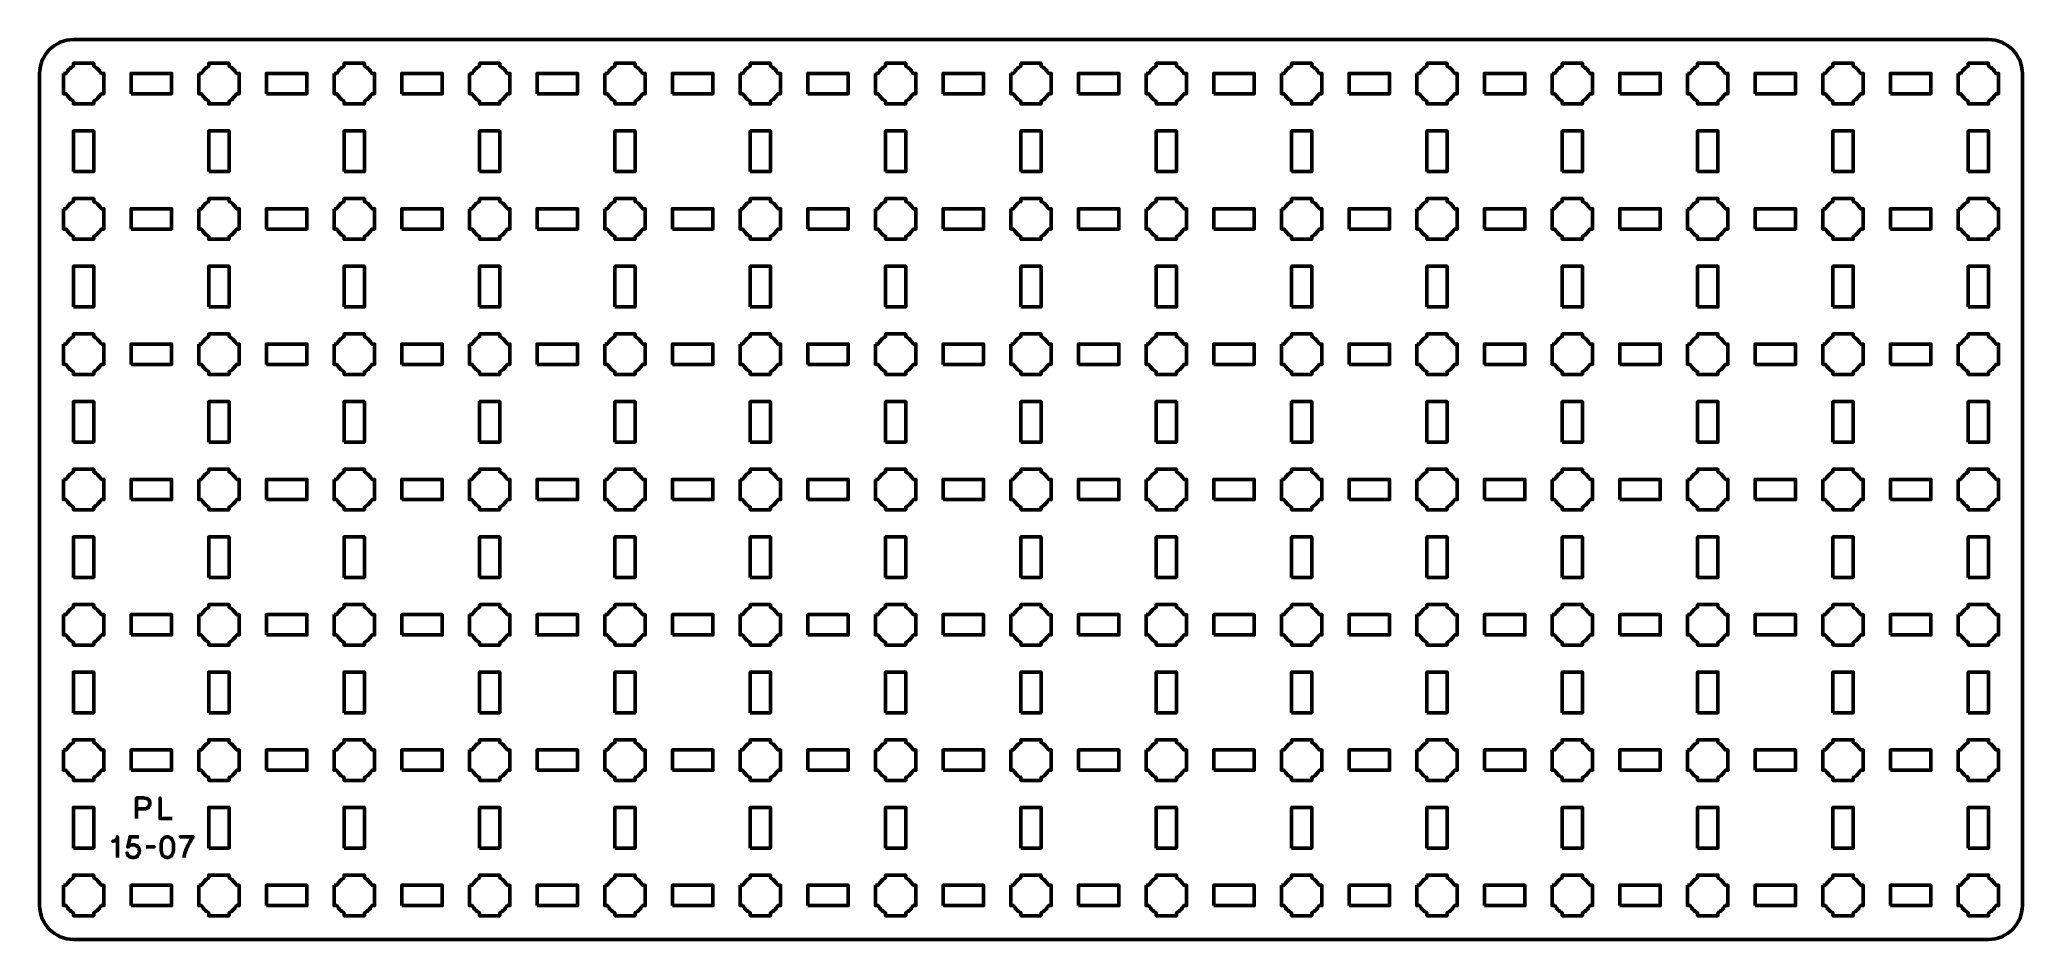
# Model space of a CAD drawing. Header units: centimetres. Extents: x -25.1 to 4.2, y -21.5 to -8.2.
import ezdxf

# ---------------------------------------------------------------- set-up
doc = ezdxf.new("R2010")
doc.units = ezdxf.units.CM
doc.header["$MEASUREMENT"] = 0
doc.layers.add('Layer 1', color=7, linetype='Continuous')

msp = doc.modelspace()

# ---------------------------------------------------------------- linework, layer by layer
at = {"layer": 'Layer 1', "color": 250, "lineweight": 53}
for points in [[(-23.8, -9), (-23.2, -9), (-23.2, -8.7), (-23.8, -8.7), (-23.8, -9)], [(-21.8, -9), (-21.2, -9), (-21.2, -8.7), (-21.8, -8.7), (-21.8, -9)], [(-19.8, -9), (-19.2, -9), (-19.2, -8.7), (-19.8, -8.7), (-19.8, -9)], [(-17.8, -9), (-17.2, -9), (-17.2, -8.7), (-17.8, -8.7), (-17.8, -9)], [(-15.8, -9), (-15.2, -9), (-15.2, -8.7), (-15.8, -8.7), (-15.8, -9)], [(-13.8, -9), (-13.2, -9), (-13.2, -8.7), (-13.8, -8.7), (-13.8, -9)], [(-11.8, -9), (-11.2, -9), (-11.2, -8.7), (-11.8, -8.7), (-11.8, -9)], [(-9.8, -9), (-9.2, -9), (-9.2, -8.7), (-9.8, -8.7), (-9.8, -9)], [(-7.8, -9), (-7.2, -9), (-7.2, -8.7), (-7.8, -8.7), (-7.8, -9)], [(-5.8, -9), (-5.2, -9), (-5.2, -8.7), (-5.8, -8.7), (-5.8, -9)], [(-3.8, -9), (-3.2, -9), (-3.2, -8.7), (-3.8, -8.7), (-3.8, -9)], [(-1.8, -9), (-1.2, -9), (-1.2, -8.7), (-1.8, -8.7), (-1.8, -9)], [(0.2, -9), (0.8, -9), (0.8, -8.7), (0.2, -8.7), (0.2, -9)], [(2.2, -9), (2.8, -9), (2.8, -8.7), (2.2, -8.7), (2.2, -9)], [(-24.65, -10.15), (-24.35, -10.15), (-24.35, -9.55), (-24.65, -9.55), (-24.65, -10.15)], [(-22.65, -10.15), (-22.35, -10.15), (-22.35, -9.55), (-22.65, -9.55), (-22.65, -10.15)], [(-20.65, -10.15), (-20.35, -10.15), (-20.35, -9.55), (-20.65, -9.55), (-20.65, -10.15)], [(-18.65, -10.15), (-18.35, -10.15), (-18.35, -9.55), (-18.65, -9.55), (-18.65, -10.15)], [(-16.65, -10.15), (-16.35, -10.15), (-16.35, -9.55), (-16.65, -9.55), (-16.65, -10.15)], [(-14.65, -10.15), (-14.35, -10.15), (-14.35, -9.55), (-14.65, -9.55), (-14.65, -10.15)], [(-12.65, -10.15), (-12.35, -10.15), (-12.35, -9.55), (-12.65, -9.55), (-12.65, -10.15)], [(-10.65, -10.15), (-10.35, -10.15), (-10.35, -9.55), (-10.65, -9.55), (-10.65, -10.15)], [(-8.65, -10.15), (-8.35, -10.15), (-8.35, -9.55), (-8.65, -9.55), (-8.65, -10.15)], [(-6.65, -10.15), (-6.35, -10.15), (-6.35, -9.55), (-6.65, -9.55), (-6.65, -10.15)], [(-4.65, -10.15), (-4.35, -10.15), (-4.35, -9.55), (-4.65, -9.55), (-4.65, -10.15)], [(-2.65, -10.15), (-2.35, -10.15), (-2.35, -9.55), (-2.65, -9.55), (-2.65, -10.15)], [(-0.65, -10.15), (-0.35, -10.15), (-0.35, -9.55), (-0.65, -9.55), (-0.65, -10.15)], [(1.35, -10.15), (1.65, -10.15), (1.65, -9.55), (1.35, -9.55), (1.35, -10.15)], [(3.35, -10.15), (3.65, -10.15), (3.65, -9.55), (3.35, -9.55), (3.35, -10.15)], [(-23.8, -11), (-23.2, -11), (-23.2, -10.7), (-23.8, -10.7), (-23.8, -11)], [(-21.8, -11), (-21.2, -11), (-21.2, -10.7), (-21.8, -10.7), (-21.8, -11)], [(-19.8, -11), (-19.2, -11), (-19.2, -10.7), (-19.8, -10.7), (-19.8, -11)], [(-17.8, -11), (-17.2, -11), (-17.2, -10.7), (-17.8, -10.7), (-17.8, -11)], [(-15.8, -11), (-15.2, -11), (-15.2, -10.7), (-15.8, -10.7), (-15.8, -11)], [(-13.8, -11), (-13.2, -11), (-13.2, -10.7), (-13.8, -10.7), (-13.8, -11)], [(-11.8, -11), (-11.2, -11), (-11.2, -10.7), (-11.8, -10.7), (-11.8, -11)], [(-9.8, -11), (-9.2, -11), (-9.2, -10.7), (-9.8, -10.7), (-9.8, -11)], [(-7.8, -11), (-7.2, -11), (-7.2, -10.7), (-7.8, -10.7), (-7.8, -11)], [(-5.8, -11), (-5.2, -11), (-5.2, -10.7), (-5.8, -10.7), (-5.8, -11)], [(-3.8, -11), (-3.2, -11), (-3.2, -10.7), (-3.8, -10.7), (-3.8, -11)], [(-1.8, -11), (-1.2, -11), (-1.2, -10.7), (-1.8, -10.7), (-1.8, -11)], [(0.2, -11), (0.8, -11), (0.8, -10.7), (0.2, -10.7), (0.2, -11)], [(2.2, -11), (2.8, -11), (2.8, -10.7), (2.2, -10.7), (2.2, -11)], [(-24.65, -12.15), (-24.35, -12.15), (-24.35, -11.55), (-24.65, -11.55), (-24.65, -12.15)], [(-22.65, -12.15), (-22.35, -12.15), (-22.35, -11.55), (-22.65, -11.55), (-22.65, -12.15)], [(-20.65, -12.15), (-20.35, -12.15), (-20.35, -11.55), (-20.65, -11.55), (-20.65, -12.15)], [(-18.65, -12.15), (-18.35, -12.15), (-18.35, -11.55), (-18.65, -11.55), (-18.65, -12.15)], [(-16.65, -12.15), (-16.35, -12.15), (-16.35, -11.55), (-16.65, -11.55), (-16.65, -12.15)], [(-14.65, -12.15), (-14.35, -12.15), (-14.35, -11.55), (-14.65, -11.55), (-14.65, -12.15)], [(-12.65, -12.15), (-12.35, -12.15), (-12.35, -11.55), (-12.65, -11.55), (-12.65, -12.15)], [(-10.65, -12.15), (-10.35, -12.15), (-10.35, -11.55), (-10.65, -11.55), (-10.65, -12.15)], [(-8.65, -12.15), (-8.35, -12.15), (-8.35, -11.55), (-8.65, -11.55), (-8.65, -12.15)], [(-6.65, -12.15), (-6.35, -12.15), (-6.35, -11.55), (-6.65, -11.55), (-6.65, -12.15)], [(-4.65, -12.15), (-4.35, -12.15), (-4.35, -11.55), (-4.65, -11.55), (-4.65, -12.15)], [(-2.65, -12.15), (-2.35, -12.15), (-2.35, -11.55), (-2.65, -11.55), (-2.65, -12.15)], [(-0.65, -12.15), (-0.35, -12.15), (-0.35, -11.55), (-0.65, -11.55), (-0.65, -12.15)], [(1.35, -12.15), (1.65, -12.15), (1.65, -11.55), (1.35, -11.55), (1.35, -12.15)], [(3.35, -12.15), (3.65, -12.15), (3.65, -11.55), (3.35, -11.55), (3.35, -12.15)], [(-23.8, -13), (-23.2, -13), (-23.2, -12.7), (-23.8, -12.7), (-23.8, -13)], [(-21.8, -13), (-21.2, -13), (-21.2, -12.7), (-21.8, -12.7), (-21.8, -13)], [(-19.8, -13), (-19.2, -13), (-19.2, -12.7), (-19.8, -12.7), (-19.8, -13)], [(-17.8, -13), (-17.2, -13), (-17.2, -12.7), (-17.8, -12.7), (-17.8, -13)], [(-15.8, -13), (-15.2, -13), (-15.2, -12.7), (-15.8, -12.7), (-15.8, -13)], [(-13.8, -13), (-13.2, -13), (-13.2, -12.7), (-13.8, -12.7), (-13.8, -13)], [(-11.8, -13), (-11.2, -13), (-11.2, -12.7), (-11.8, -12.7), (-11.8, -13)], [(-9.8, -13), (-9.2, -13), (-9.2, -12.7), (-9.8, -12.7), (-9.8, -13)], [(-7.8, -13), (-7.2, -13), (-7.2, -12.7), (-7.8, -12.7), (-7.8, -13)], [(-5.8, -13), (-5.2, -13), (-5.2, -12.7), (-5.8, -12.7), (-5.8, -13)], [(-3.8, -13), (-3.2, -13), (-3.2, -12.7), (-3.8, -12.7), (-3.8, -13)], [(-1.8, -13), (-1.2, -13), (-1.2, -12.7), (-1.8, -12.7), (-1.8, -13)], [(0.2, -13), (0.8, -13), (0.8, -12.7), (0.2, -12.7), (0.2, -13)], [(2.2, -13), (2.8, -13), (2.8, -12.7), (2.2, -12.7), (2.2, -13)], [(-24.65, -14.15), (-24.35, -14.15), (-24.35, -13.55), (-24.65, -13.55), (-24.65, -14.15)], [(-22.65, -14.15), (-22.35, -14.15), (-22.35, -13.55), (-22.65, -13.55), (-22.65, -14.15)], [(-20.65, -14.15), (-20.35, -14.15), (-20.35, -13.55), (-20.65, -13.55), (-20.65, -14.15)], [(-18.65, -14.15), (-18.35, -14.15), (-18.35, -13.55), (-18.65, -13.55), (-18.65, -14.15)], [(-16.65, -14.15), (-16.35, -14.15), (-16.35, -13.55), (-16.65, -13.55), (-16.65, -14.15)], [(-14.65, -14.15), (-14.35, -14.15), (-14.35, -13.55), (-14.65, -13.55), (-14.65, -14.15)], [(-12.65, -14.15), (-12.35, -14.15), (-12.35, -13.55), (-12.65, -13.55), (-12.65, -14.15)], [(-10.65, -14.15), (-10.35, -14.15), (-10.35, -13.55), (-10.65, -13.55), (-10.65, -14.15)], [(-8.65, -14.15), (-8.35, -14.15), (-8.35, -13.55), (-8.65, -13.55), (-8.65, -14.15)], [(-6.65, -14.15), (-6.35, -14.15), (-6.35, -13.55), (-6.65, -13.55), (-6.65, -14.15)], [(-4.65, -14.15), (-4.35, -14.15), (-4.35, -13.55), (-4.65, -13.55), (-4.65, -14.15)], [(-2.65, -14.15), (-2.35, -14.15), (-2.35, -13.55), (-2.65, -13.55), (-2.65, -14.15)], [(-0.65, -14.15), (-0.35, -14.15), (-0.35, -13.55), (-0.65, -13.55), (-0.65, -14.15)], [(1.35, -14.15), (1.65, -14.15), (1.65, -13.55), (1.35, -13.55), (1.35, -14.15)], [(3.35, -14.15), (3.65, -14.15), (3.65, -13.55), (3.35, -13.55), (3.35, -14.15)], [(-23.8, -15), (-23.2, -15), (-23.2, -14.7), (-23.8, -14.7), (-23.8, -15)], [(-21.8, -15), (-21.2, -15), (-21.2, -14.7), (-21.8, -14.7), (-21.8, -15)], [(-19.8, -15), (-19.2, -15), (-19.2, -14.7), (-19.8, -14.7), (-19.8, -15)], [(-17.8, -15), (-17.2, -15), (-17.2, -14.7), (-17.8, -14.7), (-17.8, -15)], [(-15.8, -15), (-15.2, -15), (-15.2, -14.7), (-15.8, -14.7), (-15.8, -15)], [(-13.8, -15), (-13.2, -15), (-13.2, -14.7), (-13.8, -14.7), (-13.8, -15)], [(-11.8, -15), (-11.2, -15), (-11.2, -14.7), (-11.8, -14.7), (-11.8, -15)], [(-9.8, -15), (-9.2, -15), (-9.2, -14.7), (-9.8, -14.7), (-9.8, -15)], [(-7.8, -15), (-7.2, -15), (-7.2, -14.7), (-7.8, -14.7), (-7.8, -15)], [(-5.8, -15), (-5.2, -15), (-5.2, -14.7), (-5.8, -14.7), (-5.8, -15)], [(-3.8, -15), (-3.2, -15), (-3.2, -14.7), (-3.8, -14.7), (-3.8, -15)], [(-1.8, -15), (-1.2, -15), (-1.2, -14.7), (-1.8, -14.7), (-1.8, -15)], [(0.2, -15), (0.8, -15), (0.8, -14.7), (0.2, -14.7), (0.2, -15)], [(2.2, -15), (2.8, -15), (2.8, -14.7), (2.2, -14.7), (2.2, -15)], [(-24.65, -16.15), (-24.35, -16.15), (-24.35, -15.55), (-24.65, -15.55), (-24.65, -16.15)], [(-22.65, -16.15), (-22.35, -16.15), (-22.35, -15.55), (-22.65, -15.55), (-22.65, -16.15)], [(-20.65, -16.15), (-20.35, -16.15), (-20.35, -15.55), (-20.65, -15.55), (-20.65, -16.15)], [(-18.65, -16.15), (-18.35, -16.15), (-18.35, -15.55), (-18.65, -15.55), (-18.65, -16.15)], [(-16.65, -16.15), (-16.35, -16.15), (-16.35, -15.55), (-16.65, -15.55), (-16.65, -16.15)], [(-14.65, -16.15), (-14.35, -16.15), (-14.35, -15.55), (-14.65, -15.55), (-14.65, -16.15)], [(-12.65, -16.15), (-12.35, -16.15), (-12.35, -15.55), (-12.65, -15.55), (-12.65, -16.15)], [(-10.65, -16.15), (-10.35, -16.15), (-10.35, -15.55), (-10.65, -15.55), (-10.65, -16.15)], [(-8.65, -16.15), (-8.35, -16.15), (-8.35, -15.55), (-8.65, -15.55), (-8.65, -16.15)], [(-6.65, -16.15), (-6.35, -16.15), (-6.35, -15.55), (-6.65, -15.55), (-6.65, -16.15)], [(-4.65, -16.15), (-4.35, -16.15), (-4.35, -15.55), (-4.65, -15.55), (-4.65, -16.15)], [(-2.65, -16.15), (-2.35, -16.15), (-2.35, -15.55), (-2.65, -15.55), (-2.65, -16.15)], [(-0.65, -16.15), (-0.35, -16.15), (-0.35, -15.55), (-0.65, -15.55), (-0.65, -16.15)], [(1.35, -16.15), (1.65, -16.15), (1.65, -15.55), (1.35, -15.55), (1.35, -16.15)], [(3.35, -16.15), (3.65, -16.15), (3.65, -15.55), (3.35, -15.55), (3.35, -16.15)], [(-23.8, -17), (-23.2, -17), (-23.2, -16.7), (-23.8, -16.7), (-23.8, -17)], [(-21.8, -17), (-21.2, -17), (-21.2, -16.7), (-21.8, -16.7), (-21.8, -17)], [(-19.8, -17), (-19.2, -17), (-19.2, -16.7), (-19.8, -16.7), (-19.8, -17)], [(-17.8, -17), (-17.2, -17), (-17.2, -16.7), (-17.8, -16.7), (-17.8, -17)], [(-15.8, -17), (-15.2, -17), (-15.2, -16.7), (-15.8, -16.7), (-15.8, -17)], [(-13.8, -17), (-13.2, -17), (-13.2, -16.7), (-13.8, -16.7), (-13.8, -17)], [(-11.8, -17), (-11.2, -17), (-11.2, -16.7), (-11.8, -16.7), (-11.8, -17)], [(-9.8, -17), (-9.2, -17), (-9.2, -16.7), (-9.8, -16.7), (-9.8, -17)], [(-7.8, -17), (-7.2, -17), (-7.2, -16.7), (-7.8, -16.7), (-7.8, -17)], [(-5.8, -17), (-5.2, -17), (-5.2, -16.7), (-5.8, -16.7), (-5.8, -17)], [(-3.8, -17), (-3.2, -17), (-3.2, -16.7), (-3.8, -16.7), (-3.8, -17)], [(-1.8, -17), (-1.2, -17), (-1.2, -16.7), (-1.8, -16.7), (-1.8, -17)], [(0.2, -17), (0.8, -17), (0.8, -16.7), (0.2, -16.7), (0.2, -17)], [(2.2, -17), (2.8, -17), (2.8, -16.7), (2.2, -16.7), (2.2, -17)], [(-24.65, -18.15), (-24.35, -18.15), (-24.35, -17.55), (-24.65, -17.55), (-24.65, -18.15)], [(-22.65, -18.15), (-22.35, -18.15), (-22.35, -17.55), (-22.65, -17.55), (-22.65, -18.15)], [(-20.65, -18.15), (-20.35, -18.15), (-20.35, -17.55), (-20.65, -17.55), (-20.65, -18.15)], [(-18.65, -18.15), (-18.35, -18.15), (-18.35, -17.55), (-18.65, -17.55), (-18.65, -18.15)], [(-16.65, -18.15), (-16.35, -18.15), (-16.35, -17.55), (-16.65, -17.55), (-16.65, -18.15)], [(-14.65, -18.15), (-14.35, -18.15), (-14.35, -17.55), (-14.65, -17.55), (-14.65, -18.15)], [(-12.65, -18.15), (-12.35, -18.15), (-12.35, -17.55), (-12.65, -17.55), (-12.65, -18.15)], [(-10.65, -18.15), (-10.35, -18.15), (-10.35, -17.55), (-10.65, -17.55), (-10.65, -18.15)], [(-8.65, -18.15), (-8.35, -18.15), (-8.35, -17.55), (-8.65, -17.55), (-8.65, -18.15)], [(-6.65, -18.15), (-6.35, -18.15), (-6.35, -17.55), (-6.65, -17.55), (-6.65, -18.15)], [(-4.65, -18.15), (-4.35, -18.15), (-4.35, -17.55), (-4.65, -17.55), (-4.65, -18.15)], [(-2.65, -18.15), (-2.35, -18.15), (-2.35, -17.55), (-2.65, -17.55), (-2.65, -18.15)], [(-0.65, -18.15), (-0.35, -18.15), (-0.35, -17.55), (-0.65, -17.55), (-0.65, -18.15)], [(1.35, -18.15), (1.65, -18.15), (1.65, -17.55), (1.35, -17.55), (1.35, -18.15)], [(3.35, -18.15), (3.65, -18.15), (3.65, -17.55), (3.35, -17.55), (3.35, -18.15)], [(-23.8, -19), (-23.2, -19), (-23.2, -18.7), (-23.8, -18.7), (-23.8, -19)], [(-21.8, -19), (-21.2, -19), (-21.2, -18.7), (-21.8, -18.7), (-21.8, -19)], [(-19.8, -19), (-19.2, -19), (-19.2, -18.7), (-19.8, -18.7), (-19.8, -19)], [(-17.8, -19), (-17.2, -19), (-17.2, -18.7), (-17.8, -18.7), (-17.8, -19)], [(-15.8, -19), (-15.2, -19), (-15.2, -18.7), (-15.8, -18.7), (-15.8, -19)], [(-13.8, -19), (-13.2, -19), (-13.2, -18.7), (-13.8, -18.7), (-13.8, -19)], [(-11.8, -19), (-11.2, -19), (-11.2, -18.7), (-11.8, -18.7), (-11.8, -19)], [(-9.8, -19), (-9.2, -19), (-9.2, -18.7), (-9.8, -18.7), (-9.8, -19)], [(-7.8, -19), (-7.2, -19), (-7.2, -18.7), (-7.8, -18.7), (-7.8, -19)], [(-5.8, -19), (-5.2, -19), (-5.2, -18.7), (-5.8, -18.7), (-5.8, -19)], [(-3.8, -19), (-3.2, -19), (-3.2, -18.7), (-3.8, -18.7), (-3.8, -19)], [(-1.8, -19), (-1.2, -19), (-1.2, -18.7), (-1.8, -18.7), (-1.8, -19)], [(0.2, -19), (0.8, -19), (0.8, -18.7), (0.2, -18.7), (0.2, -19)], [(2.2, -19), (2.8, -19), (2.8, -18.7), (2.2, -18.7), (2.2, -19)], [(-24.65, -20.15), (-24.35, -20.15), (-24.35, -19.55), (-24.65, -19.55), (-24.65, -20.15)], [(-22.65, -20.15), (-22.35, -20.15), (-22.35, -19.55), (-22.65, -19.55), (-22.65, -20.15)], [(-20.65, -20.15), (-20.35, -20.15), (-20.35, -19.55), (-20.65, -19.55), (-20.65, -20.15)], [(-18.65, -20.15), (-18.35, -20.15), (-18.35, -19.55), (-18.65, -19.55), (-18.65, -20.15)], [(-16.65, -20.15), (-16.35, -20.15), (-16.35, -19.55), (-16.65, -19.55), (-16.65, -20.15)], [(-14.65, -20.15), (-14.35, -20.15), (-14.35, -19.55), (-14.65, -19.55), (-14.65, -20.15)], [(-12.65, -20.15), (-12.35, -20.15), (-12.35, -19.55), (-12.65, -19.55), (-12.65, -20.15)], [(-10.65, -20.15), (-10.35, -20.15), (-10.35, -19.55), (-10.65, -19.55), (-10.65, -20.15)], [(-8.65, -20.15), (-8.35, -20.15), (-8.35, -19.55), (-8.65, -19.55), (-8.65, -20.15)], [(-6.65, -20.15), (-6.35, -20.15), (-6.35, -19.55), (-6.65, -19.55), (-6.65, -20.15)], [(-4.65, -20.15), (-4.35, -20.15), (-4.35, -19.55), (-4.65, -19.55), (-4.65, -20.15)], [(-2.65, -20.15), (-2.35, -20.15), (-2.35, -19.55), (-2.65, -19.55), (-2.65, -20.15)], [(-0.65, -20.15), (-0.35, -20.15), (-0.35, -19.55), (-0.65, -19.55), (-0.65, -20.15)], [(1.35, -20.15), (1.65, -20.15), (1.65, -19.55), (1.35, -19.55), (1.35, -20.15)], [(3.35, -20.15), (3.65, -20.15), (3.65, -19.55), (3.35, -19.55), (3.35, -20.15)], [(-23.8, -21), (-23.2, -21), (-23.2, -20.7), (-23.8, -20.7), (-23.8, -21)], [(-21.8, -21), (-21.2, -21), (-21.2, -20.7), (-21.8, -20.7), (-21.8, -21)], [(-19.8, -21), (-19.2, -21), (-19.2, -20.7), (-19.8, -20.7), (-19.8, -21)], [(-17.8, -21), (-17.2, -21), (-17.2, -20.7), (-17.8, -20.7), (-17.8, -21)], [(-15.8, -21), (-15.2, -21), (-15.2, -20.7), (-15.8, -20.7), (-15.8, -21)], [(-13.8, -21), (-13.2, -21), (-13.2, -20.7), (-13.8, -20.7), (-13.8, -21)], [(-11.8, -21), (-11.2, -21), (-11.2, -20.7), (-11.8, -20.7), (-11.8, -21)], [(-9.8, -21), (-9.2, -21), (-9.2, -20.7), (-9.8, -20.7), (-9.8, -21)], [(-7.8, -21), (-7.2, -21), (-7.2, -20.7), (-7.8, -20.7), (-7.8, -21)], [(-5.8, -21), (-5.2, -21), (-5.2, -20.7), (-5.8, -20.7), (-5.8, -21)], [(-3.8, -21), (-3.2, -21), (-3.2, -20.7), (-3.8, -20.7), (-3.8, -21)], [(-1.8, -21), (-1.2, -21), (-1.2, -20.7), (-1.8, -20.7), (-1.8, -21)], [(0.2, -21), (0.8, -21), (0.8, -20.7), (0.2, -20.7), (0.2, -21)], [(2.2, -21), (2.8, -21), (2.8, -20.7), (2.2, -20.7), (2.2, -21)]]:
    msp.add_lwpolyline(points, close=True, dxfattribs=at)
msp.add_open_spline([(-25.15, -21), (-25.15, -21), (-25.15, -8.7), (-25.15, -8.7), (-25.15, -8.7), (-25.15, -8.42391), (-24.92609, -8.2), (-24.65, -8.2), (-24.65, -8.2), (-24.65, -8.2), (3.65, -8.2), (3.65, -8.2), (3.65, -8.2), (3.92609, -8.2), (4.15, -8.42391), (4.15, -8.7), (4.15, -8.7), (4.15, -8.7), (4.15, -21), (4.15, -21), (4.15, -21), (4.15, -21.27609), (3.92609, -21.5), (3.65, -21.5), (3.65, -21.5), (3.65, -21.5), (-24.65, -21.5), (-24.65, -21.5), (-24.65, -21.5), (-24.92609, -21.5), (-25.15, -21.27609), (-25.15, -21)], degree=3, knots=[0, 0, 0, 0, 0.125, 0.125, 0.125, 0.125, 0.25, 0.25, 0.25, 0.25, 0.375, 0.375, 0.375, 0.375, 0.5, 0.5, 0.5, 0.5, 0.625, 0.625, 0.625, 0.625, 0.75, 0.75, 0.75, 0.75, 0.875, 0.875, 0.875, 0.875, 1, 1, 1, 1], dxfattribs=at)
at = {"layer": 'Layer 1', "lineweight": 53}
for points in [[(-24.8, -8.7), (-24.8, -8.7), (-24.75985, -8.7), (-24.75985, -8.7), (-24.75985, -8.7), (-24.7335, -8.65447), (-24.69553, -8.6165), (-24.65, -8.59015), (-24.65, -8.59015), (-24.65, -8.59015), (-24.65, -8.55), (-24.65, -8.55), (-24.65, -8.55), (-24.65, -8.55), (-24.5, -8.55), (-24.5, -8.55), (-24.5, -8.55), (-24.5, -8.55), (-24.35, -8.55), (-24.35, -8.55), (-24.35, -8.55), (-24.35, -8.55), (-24.35, -8.59015), (-24.35, -8.59015), (-24.35, -8.59015), (-24.30447, -8.6165), (-24.2665, -8.65447), (-24.24015, -8.7), (-24.24015, -8.7), (-24.24015, -8.7), (-24.2, -8.7), (-24.2, -8.7), (-24.2, -8.7), (-24.2, -8.7), (-24.2, -8.85), (-24.2, -8.85), (-24.2, -8.85), (-24.2, -8.85), (-24.2, -9), (-24.2, -9), (-24.2, -9), (-24.2, -9), (-24.24015, -9), (-24.24015, -9), (-24.24015, -9), (-24.2665, -9.04553), (-24.30447, -9.0835), (-24.35, -9.10985), (-24.35, -9.10985), (-24.35, -9.10985), (-24.35, -9.15), (-24.35, -9.15), (-24.35, -9.15), (-24.35, -9.15), (-24.5, -9.15), (-24.5, -9.15), (-24.5, -9.15), (-24.5, -9.15), (-24.65, -9.15), (-24.65, -9.15), (-24.65, -9.15), (-24.65, -9.15), (-24.65, -9.10985), (-24.65, -9.10985), (-24.65, -9.10985), (-24.69553, -9.0835), (-24.7335, -9.04553), (-24.75985, -9), (-24.75985, -9), (-24.75985, -9), (-24.8, -9), (-24.8, -9), (-24.8, -9), (-24.8, -9), (-24.8, -8.85), (-24.8, -8.85), (-24.8, -8.85), (-24.8, -8.85), (-24.8, -8.7), (-24.8, -8.7)], [(-22.8, -8.7), (-22.8, -8.7), (-22.75985, -8.7), (-22.75985, -8.7), (-22.75985, -8.7), (-22.7335, -8.65447), (-22.69553, -8.6165), (-22.65, -8.59015), (-22.65, -8.59015), (-22.65, -8.59015), (-22.65, -8.55), (-22.65, -8.55), (-22.65, -8.55), (-22.65, -8.55), (-22.5, -8.55), (-22.5, -8.55), (-22.5, -8.55), (-22.5, -8.55), (-22.35, -8.55), (-22.35, -8.55), (-22.35, -8.55), (-22.35, -8.55), (-22.35, -8.59015), (-22.35, -8.59015), (-22.35, -8.59015), (-22.30447, -8.6165), (-22.2665, -8.65447), (-22.24015, -8.7), (-22.24015, -8.7), (-22.24015, -8.7), (-22.2, -8.7), (-22.2, -8.7), (-22.2, -8.7), (-22.2, -8.7), (-22.2, -8.85), (-22.2, -8.85), (-22.2, -8.85), (-22.2, -8.85), (-22.2, -9), (-22.2, -9), (-22.2, -9), (-22.2, -9), (-22.24015, -9), (-22.24015, -9), (-22.24015, -9), (-22.2665, -9.04553), (-22.30447, -9.0835), (-22.35, -9.10985), (-22.35, -9.10985), (-22.35, -9.10985), (-22.35, -9.15), (-22.35, -9.15), (-22.35, -9.15), (-22.35, -9.15), (-22.5, -9.15), (-22.5, -9.15), (-22.5, -9.15), (-22.5, -9.15), (-22.65, -9.15), (-22.65, -9.15), (-22.65, -9.15), (-22.65, -9.15), (-22.65, -9.10985), (-22.65, -9.10985), (-22.65, -9.10985), (-22.69553, -9.0835), (-22.7335, -9.04553), (-22.75985, -9), (-22.75985, -9), (-22.75985, -9), (-22.8, -9), (-22.8, -9), (-22.8, -9), (-22.8, -9), (-22.8, -8.85), (-22.8, -8.85), (-22.8, -8.85), (-22.8, -8.85), (-22.8, -8.7), (-22.8, -8.7)], [(-20.8, -8.7), (-20.8, -8.7), (-20.75985, -8.7), (-20.75985, -8.7), (-20.75985, -8.7), (-20.7335, -8.65447), (-20.69553, -8.6165), (-20.65, -8.59015), (-20.65, -8.59015), (-20.65, -8.59015), (-20.65, -8.55), (-20.65, -8.55), (-20.65, -8.55), (-20.65, -8.55), (-20.5, -8.55), (-20.5, -8.55), (-20.5, -8.55), (-20.5, -8.55), (-20.35, -8.55), (-20.35, -8.55), (-20.35, -8.55), (-20.35, -8.55), (-20.35, -8.59015), (-20.35, -8.59015), (-20.35, -8.59015), (-20.30447, -8.6165), (-20.2665, -8.65447), (-20.24015, -8.7), (-20.24015, -8.7), (-20.24015, -8.7), (-20.2, -8.7), (-20.2, -8.7), (-20.2, -8.7), (-20.2, -8.7), (-20.2, -8.85), (-20.2, -8.85), (-20.2, -8.85), (-20.2, -8.85), (-20.2, -9), (-20.2, -9), (-20.2, -9), (-20.2, -9), (-20.24015, -9), (-20.24015, -9), (-20.24015, -9), (-20.2665, -9.04553), (-20.30447, -9.0835), (-20.35, -9.10985), (-20.35, -9.10985), (-20.35, -9.10985), (-20.35, -9.15), (-20.35, -9.15), (-20.35, -9.15), (-20.35, -9.15), (-20.5, -9.15), (-20.5, -9.15), (-20.5, -9.15), (-20.5, -9.15), (-20.65, -9.15), (-20.65, -9.15), (-20.65, -9.15), (-20.65, -9.15), (-20.65, -9.10985), (-20.65, -9.10985), (-20.65, -9.10985), (-20.69553, -9.0835), (-20.7335, -9.04553), (-20.75985, -9), (-20.75985, -9), (-20.75985, -9), (-20.8, -9), (-20.8, -9), (-20.8, -9), (-20.8, -9), (-20.8, -8.85), (-20.8, -8.85), (-20.8, -8.85), (-20.8, -8.85), (-20.8, -8.7), (-20.8, -8.7)], [(-18.8, -8.7), (-18.8, -8.7), (-18.75985, -8.7), (-18.75985, -8.7), (-18.75985, -8.7), (-18.7335, -8.65447), (-18.69553, -8.6165), (-18.65, -8.59015), (-18.65, -8.59015), (-18.65, -8.59015), (-18.65, -8.55), (-18.65, -8.55), (-18.65, -8.55), (-18.65, -8.55), (-18.5, -8.55), (-18.5, -8.55), (-18.5, -8.55), (-18.5, -8.55), (-18.35, -8.55), (-18.35, -8.55), (-18.35, -8.55), (-18.35, -8.55), (-18.35, -8.59015), (-18.35, -8.59015), (-18.35, -8.59015), (-18.30447, -8.6165), (-18.2665, -8.65447), (-18.24015, -8.7), (-18.24015, -8.7), (-18.24015, -8.7), (-18.2, -8.7), (-18.2, -8.7), (-18.2, -8.7), (-18.2, -8.7), (-18.2, -8.85), (-18.2, -8.85), (-18.2, -8.85), (-18.2, -8.85), (-18.2, -9), (-18.2, -9), (-18.2, -9), (-18.2, -9), (-18.24015, -9), (-18.24015, -9), (-18.24015, -9), (-18.2665, -9.04553), (-18.30447, -9.0835), (-18.35, -9.10985), (-18.35, -9.10985), (-18.35, -9.10985), (-18.35, -9.15), (-18.35, -9.15), (-18.35, -9.15), (-18.35, -9.15), (-18.5, -9.15), (-18.5, -9.15), (-18.5, -9.15), (-18.5, -9.15), (-18.65, -9.15), (-18.65, -9.15), (-18.65, -9.15), (-18.65, -9.15), (-18.65, -9.10985), (-18.65, -9.10985), (-18.65, -9.10985), (-18.69553, -9.0835), (-18.7335, -9.04553), (-18.75985, -9), (-18.75985, -9), (-18.75985, -9), (-18.8, -9), (-18.8, -9), (-18.8, -9), (-18.8, -9), (-18.8, -8.85), (-18.8, -8.85), (-18.8, -8.85), (-18.8, -8.85), (-18.8, -8.7), (-18.8, -8.7)], [(-16.8, -8.7), (-16.8, -8.7), (-16.75985, -8.7), (-16.75985, -8.7), (-16.75985, -8.7), (-16.7335, -8.65447), (-16.69553, -8.6165), (-16.65, -8.59015), (-16.65, -8.59015), (-16.65, -8.59015), (-16.65, -8.55), (-16.65, -8.55), (-16.65, -8.55), (-16.65, -8.55), (-16.5, -8.55), (-16.5, -8.55), (-16.5, -8.55), (-16.5, -8.55), (-16.35, -8.55), (-16.35, -8.55), (-16.35, -8.55), (-16.35, -8.55), (-16.35, -8.59015), (-16.35, -8.59015), (-16.35, -8.59015), (-16.30447, -8.6165), (-16.2665, -8.65447), (-16.24015, -8.7), (-16.24015, -8.7), (-16.24015, -8.7), (-16.2, -8.7), (-16.2, -8.7), (-16.2, -8.7), (-16.2, -8.7), (-16.2, -8.85), (-16.2, -8.85), (-16.2, -8.85), (-16.2, -8.85), (-16.2, -9), (-16.2, -9), (-16.2, -9), (-16.2, -9), (-16.24015, -9), (-16.24015, -9), (-16.24015, -9), (-16.2665, -9.04553), (-16.30447, -9.0835), (-16.35, -9.10985), (-16.35, -9.10985), (-16.35, -9.10985), (-16.35, -9.15), (-16.35, -9.15), (-16.35, -9.15), (-16.35, -9.15), (-16.5, -9.15), (-16.5, -9.15), (-16.5, -9.15), (-16.5, -9.15), (-16.65, -9.15), (-16.65, -9.15), (-16.65, -9.15), (-16.65, -9.15), (-16.65, -9.10985), (-16.65, -9.10985), (-16.65, -9.10985), (-16.69553, -9.0835), (-16.7335, -9.04553), (-16.75985, -9), (-16.75985, -9), (-16.75985, -9), (-16.8, -9), (-16.8, -9), (-16.8, -9), (-16.8, -9), (-16.8, -8.85), (-16.8, -8.85), (-16.8, -8.85), (-16.8, -8.85), (-16.8, -8.7), (-16.8, -8.7)], [(-14.8, -8.7), (-14.8, -8.7), (-14.75985, -8.7), (-14.75985, -8.7), (-14.75985, -8.7), (-14.7335, -8.65447), (-14.69553, -8.6165), (-14.65, -8.59015), (-14.65, -8.59015), (-14.65, -8.59015), (-14.65, -8.55), (-14.65, -8.55), (-14.65, -8.55), (-14.65, -8.55), (-14.5, -8.55), (-14.5, -8.55), (-14.5, -8.55), (-14.5, -8.55), (-14.35, -8.55), (-14.35, -8.55), (-14.35, -8.55), (-14.35, -8.55), (-14.35, -8.59015), (-14.35, -8.59015), (-14.35, -8.59015), (-14.30447, -8.6165), (-14.2665, -8.65447), (-14.24015, -8.7), (-14.24015, -8.7), (-14.24015, -8.7), (-14.2, -8.7), (-14.2, -8.7), (-14.2, -8.7), (-14.2, -8.7), (-14.2, -8.85), (-14.2, -8.85), (-14.2, -8.85), (-14.2, -8.85), (-14.2, -9), (-14.2, -9), (-14.2, -9), (-14.2, -9), (-14.24015, -9), (-14.24015, -9), (-14.24015, -9), (-14.2665, -9.04553), (-14.30447, -9.0835), (-14.35, -9.10985), (-14.35, -9.10985), (-14.35, -9.10985), (-14.35, -9.15), (-14.35, -9.15), (-14.35, -9.15), (-14.35, -9.15), (-14.5, -9.15), (-14.5, -9.15), (-14.5, -9.15), (-14.5, -9.15), (-14.65, -9.15), (-14.65, -9.15), (-14.65, -9.15), (-14.65, -9.15), (-14.65, -9.10985), (-14.65, -9.10985), (-14.65, -9.10985), (-14.69553, -9.0835), (-14.7335, -9.04553), (-14.75985, -9), (-14.75985, -9), (-14.75985, -9), (-14.8, -9), (-14.8, -9), (-14.8, -9), (-14.8, -9), (-14.8, -8.85), (-14.8, -8.85), (-14.8, -8.85), (-14.8, -8.85), (-14.8, -8.7), (-14.8, -8.7)], [(-12.8, -8.7), (-12.8, -8.7), (-12.75985, -8.7), (-12.75985, -8.7), (-12.75985, -8.7), (-12.7335, -8.65447), (-12.69553, -8.6165), (-12.65, -8.59015), (-12.65, -8.59015), (-12.65, -8.59015), (-12.65, -8.55), (-12.65, -8.55), (-12.65, -8.55), (-12.65, -8.55), (-12.5, -8.55), (-12.5, -8.55), (-12.5, -8.55), (-12.5, -8.55), (-12.35, -8.55), (-12.35, -8.55), (-12.35, -8.55), (-12.35, -8.55), (-12.35, -8.59015), (-12.35, -8.59015), (-12.35, -8.59015), (-12.30447, -8.6165), (-12.2665, -8.65447), (-12.24015, -8.7), (-12.24015, -8.7), (-12.24015, -8.7), (-12.2, -8.7), (-12.2, -8.7), (-12.2, -8.7), (-12.2, -8.7), (-12.2, -8.85), (-12.2, -8.85), (-12.2, -8.85), (-12.2, -8.85), (-12.2, -9), (-12.2, -9), (-12.2, -9), (-12.2, -9), (-12.24015, -9), (-12.24015, -9), (-12.24015, -9), (-12.2665, -9.04553), (-12.30447, -9.0835), (-12.35, -9.10985), (-12.35, -9.10985), (-12.35, -9.10985), (-12.35, -9.15), (-12.35, -9.15), (-12.35, -9.15), (-12.35, -9.15), (-12.5, -9.15), (-12.5, -9.15), (-12.5, -9.15), (-12.5, -9.15), (-12.65, -9.15), (-12.65, -9.15), (-12.65, -9.15), (-12.65, -9.15), (-12.65, -9.10985), (-12.65, -9.10985), (-12.65, -9.10985), (-12.69553, -9.0835), (-12.7335, -9.04553), (-12.75985, -9), (-12.75985, -9), (-12.75985, -9), (-12.8, -9), (-12.8, -9), (-12.8, -9), (-12.8, -9), (-12.8, -8.85), (-12.8, -8.85), (-12.8, -8.85), (-12.8, -8.85), (-12.8, -8.7), (-12.8, -8.7)], [(-10.8, -8.7), (-10.8, -8.7), (-10.75985, -8.7), (-10.75985, -8.7), (-10.75985, -8.7), (-10.7335, -8.65447), (-10.69553, -8.6165), (-10.65, -8.59015), (-10.65, -8.59015), (-10.65, -8.59015), (-10.65, -8.55), (-10.65, -8.55), (-10.65, -8.55), (-10.65, -8.55), (-10.5, -8.55), (-10.5, -8.55), (-10.5, -8.55), (-10.5, -8.55), (-10.35, -8.55), (-10.35, -8.55), (-10.35, -8.55), (-10.35, -8.55), (-10.35, -8.59015), (-10.35, -8.59015), (-10.35, -8.59015), (-10.30447, -8.6165), (-10.2665, -8.65447), (-10.24015, -8.7), (-10.24015, -8.7), (-10.24015, -8.7), (-10.2, -8.7), (-10.2, -8.7), (-10.2, -8.7), (-10.2, -8.7), (-10.2, -8.85), (-10.2, -8.85), (-10.2, -8.85), (-10.2, -8.85), (-10.2, -9), (-10.2, -9), (-10.2, -9), (-10.2, -9), (-10.24015, -9), (-10.24015, -9), (-10.24015, -9), (-10.2665, -9.04553), (-10.30447, -9.0835), (-10.35, -9.10985), (-10.35, -9.10985), (-10.35, -9.10985), (-10.35, -9.15), (-10.35, -9.15), (-10.35, -9.15), (-10.35, -9.15), (-10.5, -9.15), (-10.5, -9.15), (-10.5, -9.15), (-10.5, -9.15), (-10.65, -9.15), (-10.65, -9.15), (-10.65, -9.15), (-10.65, -9.15), (-10.65, -9.10985), (-10.65, -9.10985), (-10.65, -9.10985), (-10.69553, -9.0835), (-10.7335, -9.04553), (-10.75985, -9), (-10.75985, -9), (-10.75985, -9), (-10.8, -9), (-10.8, -9), (-10.8, -9), (-10.8, -9), (-10.8, -8.85), (-10.8, -8.85), (-10.8, -8.85), (-10.8, -8.85), (-10.8, -8.7), (-10.8, -8.7)], [(-8.8, -8.7), (-8.8, -8.7), (-8.75985, -8.7), (-8.75985, -8.7), (-8.75985, -8.7), (-8.7335, -8.65447), (-8.69553, -8.6165), (-8.65, -8.59015), (-8.65, -8.59015), (-8.65, -8.59015), (-8.65, -8.55), (-8.65, -8.55), (-8.65, -8.55), (-8.65, -8.55), (-8.5, -8.55), (-8.5, -8.55), (-8.5, -8.55), (-8.5, -8.55), (-8.35, -8.55), (-8.35, -8.55), (-8.35, -8.55), (-8.35, -8.55), (-8.35, -8.59015), (-8.35, -8.59015), (-8.35, -8.59015), (-8.30447, -8.6165), (-8.2665, -8.65447), (-8.24015, -8.7), (-8.24015, -8.7), (-8.24015, -8.7), (-8.2, -8.7), (-8.2, -8.7), (-8.2, -8.7), (-8.2, -8.7), (-8.2, -8.85), (-8.2, -8.85), (-8.2, -8.85), (-8.2, -8.85), (-8.2, -9), (-8.2, -9), (-8.2, -9), (-8.2, -9), (-8.24015, -9), (-8.24015, -9), (-8.24015, -9), (-8.2665, -9.04553), (-8.30447, -9.0835), (-8.35, -9.10985), (-8.35, -9.10985), (-8.35, -9.10985), (-8.35, -9.15), (-8.35, -9.15), (-8.35, -9.15), (-8.35, -9.15), (-8.5, -9.15), (-8.5, -9.15), (-8.5, -9.15), (-8.5, -9.15), (-8.65, -9.15), (-8.65, -9.15), (-8.65, -9.15), (-8.65, -9.15), (-8.65, -9.10985), (-8.65, -9.10985), (-8.65, -9.10985), (-8.69553, -9.0835), (-8.7335, -9.04553), (-8.75985, -9), (-8.75985, -9), (-8.75985, -9), (-8.8, -9), (-8.8, -9), (-8.8, -9), (-8.8, -9), (-8.8, -8.85), (-8.8, -8.85), (-8.8, -8.85), (-8.8, -8.85), (-8.8, -8.7), (-8.8, -8.7)], [(-6.8, -8.7), (-6.8, -8.7), (-6.75985, -8.7), (-6.75985, -8.7), (-6.75985, -8.7), (-6.7335, -8.65447), (-6.69553, -8.6165), (-6.65, -8.59015), (-6.65, -8.59015), (-6.65, -8.59015), (-6.65, -8.55), (-6.65, -8.55), (-6.65, -8.55), (-6.65, -8.55), (-6.5, -8.55), (-6.5, -8.55), (-6.5, -8.55), (-6.5, -8.55), (-6.35, -8.55), (-6.35, -8.55), (-6.35, -8.55), (-6.35, -8.55), (-6.35, -8.59015), (-6.35, -8.59015), (-6.35, -8.59015), (-6.30447, -8.6165), (-6.2665, -8.65447), (-6.24015, -8.7), (-6.24015, -8.7), (-6.24015, -8.7), (-6.2, -8.7), (-6.2, -8.7), (-6.2, -8.7), (-6.2, -8.7), (-6.2, -8.85), (-6.2, -8.85), (-6.2, -8.85), (-6.2, -8.85), (-6.2, -9), (-6.2, -9), (-6.2, -9), (-6.2, -9), (-6.24015, -9), (-6.24015, -9), (-6.24015, -9), (-6.2665, -9.04553), (-6.30447, -9.0835), (-6.35, -9.10985), (-6.35, -9.10985), (-6.35, -9.10985), (-6.35, -9.15), (-6.35, -9.15), (-6.35, -9.15), (-6.35, -9.15), (-6.5, -9.15), (-6.5, -9.15), (-6.5, -9.15), (-6.5, -9.15), (-6.65, -9.15), (-6.65, -9.15), (-6.65, -9.15), (-6.65, -9.15), (-6.65, -9.10985), (-6.65, -9.10985), (-6.65, -9.10985), (-6.69553, -9.0835), (-6.7335, -9.04553), (-6.75985, -9), (-6.75985, -9), (-6.75985, -9), (-6.8, -9), (-6.8, -9), (-6.8, -9), (-6.8, -9), (-6.8, -8.85), (-6.8, -8.85), (-6.8, -8.85), (-6.8, -8.85), (-6.8, -8.7), (-6.8, -8.7)], [(-4.8, -8.7), (-4.8, -8.7), (-4.75985, -8.7), (-4.75985, -8.7), (-4.75985, -8.7), (-4.7335, -8.65447), (-4.69553, -8.6165), (-4.65, -8.59015), (-4.65, -8.59015), (-4.65, -8.59015), (-4.65, -8.55), (-4.65, -8.55), (-4.65, -8.55), (-4.65, -8.55), (-4.5, -8.55), (-4.5, -8.55), (-4.5, -8.55), (-4.5, -8.55), (-4.35, -8.55), (-4.35, -8.55), (-4.35, -8.55), (-4.35, -8.55), (-4.35, -8.59015), (-4.35, -8.59015), (-4.35, -8.59015), (-4.30447, -8.6165), (-4.2665, -8.65447), (-4.24015, -8.7), (-4.24015, -8.7), (-4.24015, -8.7), (-4.2, -8.7), (-4.2, -8.7), (-4.2, -8.7), (-4.2, -8.7), (-4.2, -8.85), (-4.2, -8.85), (-4.2, -8.85), (-4.2, -8.85), (-4.2, -9), (-4.2, -9), (-4.2, -9), (-4.2, -9), (-4.24015, -9), (-4.24015, -9), (-4.24015, -9), (-4.2665, -9.04553), (-4.30447, -9.0835), (-4.35, -9.10985), (-4.35, -9.10985), (-4.35, -9.10985), (-4.35, -9.15), (-4.35, -9.15), (-4.35, -9.15), (-4.35, -9.15), (-4.5, -9.15), (-4.5, -9.15), (-4.5, -9.15), (-4.5, -9.15), (-4.65, -9.15), (-4.65, -9.15), (-4.65, -9.15), (-4.65, -9.15), (-4.65, -9.10985), (-4.65, -9.10985), (-4.65, -9.10985), (-4.69553, -9.0835), (-4.7335, -9.04553), (-4.75985, -9), (-4.75985, -9), (-4.75985, -9), (-4.8, -9), (-4.8, -9), (-4.8, -9), (-4.8, -9), (-4.8, -8.85), (-4.8, -8.85), (-4.8, -8.85), (-4.8, -8.85), (-4.8, -8.7), (-4.8, -8.7)], [(-2.8, -8.7), (-2.8, -8.7), (-2.75985, -8.7), (-2.75985, -8.7), (-2.75985, -8.7), (-2.7335, -8.65447), (-2.69553, -8.6165), (-2.65, -8.59015), (-2.65, -8.59015), (-2.65, -8.59015), (-2.65, -8.55), (-2.65, -8.55), (-2.65, -8.55), (-2.65, -8.55), (-2.5, -8.55), (-2.5, -8.55), (-2.5, -8.55), (-2.5, -8.55), (-2.35, -8.55), (-2.35, -8.55), (-2.35, -8.55), (-2.35, -8.55), (-2.35, -8.59015), (-2.35, -8.59015), (-2.35, -8.59015), (-2.30447, -8.6165), (-2.2665, -8.65447), (-2.24015, -8.7), (-2.24015, -8.7), (-2.24015, -8.7), (-2.2, -8.7), (-2.2, -8.7), (-2.2, -8.7), (-2.2, -8.7), (-2.2, -8.85), (-2.2, -8.85), (-2.2, -8.85), (-2.2, -8.85), (-2.2, -9), (-2.2, -9), (-2.2, -9), (-2.2, -9), (-2.24015, -9), (-2.24015, -9), (-2.24015, -9), (-2.2665, -9.04553), (-2.30447, -9.0835), (-2.35, -9.10985), (-2.35, -9.10985), (-2.35, -9.10985), (-2.35, -9.15), (-2.35, -9.15), (-2.35, -9.15), (-2.35, -9.15), (-2.5, -9.15), (-2.5, -9.15), (-2.5, -9.15), (-2.5, -9.15), (-2.65, -9.15), (-2.65, -9.15), (-2.65, -9.15), (-2.65, -9.15), (-2.65, -9.10985), (-2.65, -9.10985), (-2.65, -9.10985), (-2.69553, -9.0835), (-2.7335, -9.04553), (-2.75985, -9), (-2.75985, -9), (-2.75985, -9), (-2.8, -9), (-2.8, -9), (-2.8, -9), (-2.8, -9), (-2.8, -8.85), (-2.8, -8.85), (-2.8, -8.85), (-2.8, -8.85), (-2.8, -8.7), (-2.8, -8.7)], [(-0.8, -8.7), (-0.8, -8.7), (-0.75985, -8.7), (-0.75985, -8.7), (-0.75985, -8.7), (-0.7335, -8.65447), (-0.69553, -8.6165), (-0.65, -8.59015), (-0.65, -8.59015), (-0.65, -8.59015), (-0.65, -8.55), (-0.65, -8.55), (-0.65, -8.55), (-0.65, -8.55), (-0.5, -8.55), (-0.5, -8.55), (-0.5, -8.55), (-0.5, -8.55), (-0.35, -8.55), (-0.35, -8.55), (-0.35, -8.55), (-0.35, -8.55), (-0.35, -8.59015), (-0.35, -8.59015), (-0.35, -8.59015), (-0.30447, -8.6165), (-0.2665, -8.65447), (-0.24015, -8.7), (-0.24015, -8.7), (-0.24015, -8.7), (-0.2, -8.7), (-0.2, -8.7), (-0.2, -8.7), (-0.2, -8.7), (-0.2, -8.85), (-0.2, -8.85), (-0.2, -8.85), (-0.2, -8.85), (-0.2, -9), (-0.2, -9), (-0.2, -9), (-0.2, -9), (-0.24015, -9), (-0.24015, -9), (-0.24015, -9), (-0.2665, -9.04553), (-0.30447, -9.0835), (-0.35, -9.10985), (-0.35, -9.10985), (-0.35, -9.10985), (-0.35, -9.15), (-0.35, -9.15), (-0.35, -9.15), (-0.35, -9.15), (-0.5, -9.15), (-0.5, -9.15), (-0.5, -9.15), (-0.5, -9.15), (-0.65, -9.15), (-0.65, -9.15), (-0.65, -9.15), (-0.65, -9.15), (-0.65, -9.10985), (-0.65, -9.10985), (-0.65, -9.10985), (-0.69553, -9.0835), (-0.7335, -9.04553), (-0.75985, -9), (-0.75985, -9), (-0.75985, -9), (-0.8, -9), (-0.8, -9), (-0.8, -9), (-0.8, -9), (-0.8, -8.85), (-0.8, -8.85), (-0.8, -8.85), (-0.8, -8.85), (-0.8, -8.7), (-0.8, -8.7)], [(1.2, -8.7), (1.2, -8.7), (1.24015, -8.7), (1.24015, -8.7), (1.24015, -8.7), (1.2665, -8.65447), (1.30447, -8.6165), (1.35, -8.59015), (1.35, -8.59015), (1.35, -8.59015), (1.35, -8.55), (1.35, -8.55), (1.35, -8.55), (1.35, -8.55), (1.5, -8.55), (1.5, -8.55), (1.5, -8.55), (1.5, -8.55), (1.65, -8.55), (1.65, -8.55), (1.65, -8.55), (1.65, -8.55), (1.65, -8.59015), (1.65, -8.59015), (1.65, -8.59015), (1.69553, -8.6165), (1.7335, -8.65447), (1.75985, -8.7), (1.75985, -8.7), (1.75985, -8.7), (1.8, -8.7), (1.8, -8.7), (1.8, -8.7), (1.8, -8.7), (1.8, -8.85), (1.8, -8.85), (1.8, -8.85), (1.8, -8.85), (1.8, -9), (1.8, -9), (1.8, -9), (1.8, -9), (1.75985, -9), (1.75985, -9), (1.75985, -9), (1.7335, -9.04553), (1.69553, -9.0835), (1.65, -9.10985), (1.65, -9.10985), (1.65, -9.10985), (1.65, -9.15), (1.65, -9.15), (1.65, -9.15), (1.65, -9.15), (1.5, -9.15), (1.5, -9.15), (1.5, -9.15), (1.5, -9.15), (1.35, -9.15), (1.35, -9.15), (1.35, -9.15), (1.35, -9.15), (1.35, -9.10985), (1.35, -9.10985), (1.35, -9.10985), (1.30447, -9.0835), (1.2665, -9.04553), (1.24015, -9), (1.24015, -9), (1.24015, -9), (1.2, -9), (1.2, -9), (1.2, -9), (1.2, -9), (1.2, -8.85), (1.2, -8.85), (1.2, -8.85), (1.2, -8.85), (1.2, -8.7), (1.2, -8.7)], [(3.2, -8.7), (3.2, -8.7), (3.24015, -8.7), (3.24015, -8.7), (3.24015, -8.7), (3.2665, -8.65447), (3.30447, -8.6165), (3.35, -8.59015), (3.35, -8.59015), (3.35, -8.59015), (3.35, -8.55), (3.35, -8.55), (3.35, -8.55), (3.35, -8.55), (3.5, -8.55), (3.5, -8.55), (3.5, -8.55), (3.5, -8.55), (3.65, -8.55), (3.65, -8.55), (3.65, -8.55), (3.65, -8.55), (3.65, -8.59015), (3.65, -8.59015), (3.65, -8.59015), (3.69553, -8.6165), (3.7335, -8.65447), (3.75985, -8.7), (3.75985, -8.7), (3.75985, -8.7), (3.8, -8.7), (3.8, -8.7), (3.8, -8.7), (3.8, -8.7), (3.8, -8.85), (3.8, -8.85), (3.8, -8.85), (3.8, -8.85), (3.8, -9), (3.8, -9), (3.8, -9), (3.8, -9), (3.75985, -9), (3.75985, -9), (3.75985, -9), (3.7335, -9.04553), (3.69553, -9.0835), (3.65, -9.10985), (3.65, -9.10985), (3.65, -9.10985), (3.65, -9.15), (3.65, -9.15), (3.65, -9.15), (3.65, -9.15), (3.5, -9.15), (3.5, -9.15), (3.5, -9.15), (3.5, -9.15), (3.35, -9.15), (3.35, -9.15), (3.35, -9.15), (3.35, -9.15), (3.35, -9.10985), (3.35, -9.10985), (3.35, -9.10985), (3.30447, -9.0835), (3.2665, -9.04553), (3.24015, -9), (3.24015, -9), (3.24015, -9), (3.2, -9), (3.2, -9), (3.2, -9), (3.2, -9), (3.2, -8.85), (3.2, -8.85), (3.2, -8.85), (3.2, -8.85), (3.2, -8.7), (3.2, -8.7)], [(-24.8, -10.7), (-24.8, -10.7), (-24.75985, -10.7), (-24.75985, -10.7), (-24.75985, -10.7), (-24.7335, -10.65447), (-24.69553, -10.6165), (-24.65, -10.59015), (-24.65, -10.59015), (-24.65, -10.59015), (-24.65, -10.55), (-24.65, -10.55), (-24.65, -10.55), (-24.65, -10.55), (-24.5, -10.55), (-24.5, -10.55), (-24.5, -10.55), (-24.5, -10.55), (-24.35, -10.55), (-24.35, -10.55), (-24.35, -10.55), (-24.35, -10.55), (-24.35, -10.59015), (-24.35, -10.59015), (-24.35, -10.59015), (-24.30447, -10.6165), (-24.2665, -10.65447), (-24.24015, -10.7), (-24.24015, -10.7), (-24.24015, -10.7), (-24.2, -10.7), (-24.2, -10.7), (-24.2, -10.7), (-24.2, -10.7), (-24.2, -10.85), (-24.2, -10.85), (-24.2, -10.85), (-24.2, -10.85), (-24.2, -11), (-24.2, -11), (-24.2, -11), (-24.2, -11), (-24.24015, -11), (-24.24015, -11), (-24.24015, -11), (-24.2665, -11.04553), (-24.30447, -11.0835), (-24.35, -11.10985), (-24.35, -11.10985), (-24.35, -11.10985), (-24.35, -11.15), (-24.35, -11.15), (-24.35, -11.15), (-24.35, -11.15), (-24.5, -11.15), (-24.5, -11.15), (-24.5, -11.15), (-24.5, -11.15), (-24.65, -11.15), (-24.65, -11.15), (-24.65, -11.15), (-24.65, -11.15), (-24.65, -11.10985), (-24.65, -11.10985), (-24.65, -11.10985), (-24.69553, -11.0835), (-24.7335, -11.04553), (-24.75985, -11), (-24.75985, -11), (-24.75985, -11), (-24.8, -11), (-24.8, -11), (-24.8, -11), (-24.8, -11), (-24.8, -10.85), (-24.8, -10.85), (-24.8, -10.85), (-24.8, -10.85), (-24.8, -10.7), (-24.8, -10.7)], [(-22.8, -10.7), (-22.8, -10.7), (-22.75985, -10.7), (-22.75985, -10.7), (-22.75985, -10.7), (-22.7335, -10.65447), (-22.69553, -10.6165), (-22.65, -10.59015), (-22.65, -10.59015), (-22.65, -10.59015), (-22.65, -10.55), (-22.65, -10.55), (-22.65, -10.55), (-22.65, -10.55), (-22.5, -10.55), (-22.5, -10.55), (-22.5, -10.55), (-22.5, -10.55), (-22.35, -10.55), (-22.35, -10.55), (-22.35, -10.55), (-22.35, -10.55), (-22.35, -10.59015), (-22.35, -10.59015), (-22.35, -10.59015), (-22.30447, -10.6165), (-22.2665, -10.65447), (-22.24015, -10.7), (-22.24015, -10.7), (-22.24015, -10.7), (-22.2, -10.7), (-22.2, -10.7), (-22.2, -10.7), (-22.2, -10.7), (-22.2, -10.85), (-22.2, -10.85), (-22.2, -10.85), (-22.2, -10.85), (-22.2, -11), (-22.2, -11), (-22.2, -11), (-22.2, -11), (-22.24015, -11), (-22.24015, -11), (-22.24015, -11), (-22.2665, -11.04553), (-22.30447, -11.0835), (-22.35, -11.10985), (-22.35, -11.10985), (-22.35, -11.10985), (-22.35, -11.15), (-22.35, -11.15), (-22.35, -11.15), (-22.35, -11.15), (-22.5, -11.15), (-22.5, -11.15), (-22.5, -11.15), (-22.5, -11.15), (-22.65, -11.15), (-22.65, -11.15), (-22.65, -11.15), (-22.65, -11.15), (-22.65, -11.10985), (-22.65, -11.10985), (-22.65, -11.10985), (-22.69553, -11.0835), (-22.7335, -11.04553), (-22.75985, -11), (-22.75985, -11), (-22.75985, -11), (-22.8, -11), (-22.8, -11), (-22.8, -11), (-22.8, -11), (-22.8, -10.85), (-22.8, -10.85), (-22.8, -10.85), (-22.8, -10.85), (-22.8, -10.7), (-22.8, -10.7)], [(-20.8, -10.7), (-20.8, -10.7), (-20.75985, -10.7), (-20.75985, -10.7), (-20.75985, -10.7), (-20.7335, -10.65447), (-20.69553, -10.6165), (-20.65, -10.59015), (-20.65, -10.59015), (-20.65, -10.59015), (-20.65, -10.55), (-20.65, -10.55), (-20.65, -10.55), (-20.65, -10.55), (-20.5, -10.55), (-20.5, -10.55), (-20.5, -10.55), (-20.5, -10.55), (-20.35, -10.55), (-20.35, -10.55), (-20.35, -10.55), (-20.35, -10.55), (-20.35, -10.59015), (-20.35, -10.59015), (-20.35, -10.59015), (-20.30447, -10.6165), (-20.2665, -10.65447), (-20.24015, -10.7), (-20.24015, -10.7), (-20.24015, -10.7), (-20.2, -10.7), (-20.2, -10.7), (-20.2, -10.7), (-20.2, -10.7), (-20.2, -10.85), (-20.2, -10.85), (-20.2, -10.85), (-20.2, -10.85), (-20.2, -11), (-20.2, -11), (-20.2, -11), (-20.2, -11), (-20.24015, -11), (-20.24015, -11), (-20.24015, -11), (-20.2665, -11.04553), (-20.30447, -11.0835), (-20.35, -11.10985), (-20.35, -11.10985), (-20.35, -11.10985), (-20.35, -11.15), (-20.35, -11.15), (-20.35, -11.15), (-20.35, -11.15), (-20.5, -11.15), (-20.5, -11.15), (-20.5, -11.15), (-20.5, -11.15), (-20.65, -11.15), (-20.65, -11.15), (-20.65, -11.15), (-20.65, -11.15), (-20.65, -11.10985), (-20.65, -11.10985), (-20.65, -11.10985), (-20.69553, -11.0835), (-20.7335, -11.04553), (-20.75985, -11), (-20.75985, -11), (-20.75985, -11), (-20.8, -11), (-20.8, -11), (-20.8, -11), (-20.8, -11), (-20.8, -10.85), (-20.8, -10.85), (-20.8, -10.85), (-20.8, -10.85), (-20.8, -10.7), (-20.8, -10.7)], [(-18.8, -10.7), (-18.8, -10.7), (-18.75985, -10.7), (-18.75985, -10.7), (-18.75985, -10.7), (-18.7335, -10.65447), (-18.69553, -10.6165), (-18.65, -10.59015), (-18.65, -10.59015), (-18.65, -10.59015), (-18.65, -10.55), (-18.65, -10.55), (-18.65, -10.55), (-18.65, -10.55), (-18.5, -10.55), (-18.5, -10.55), (-18.5, -10.55), (-18.5, -10.55), (-18.35, -10.55), (-18.35, -10.55), (-18.35, -10.55), (-18.35, -10.55), (-18.35, -10.59015), (-18.35, -10.59015), (-18.35, -10.59015), (-18.30447, -10.6165), (-18.2665, -10.65447), (-18.24015, -10.7), (-18.24015, -10.7), (-18.24015, -10.7), (-18.2, -10.7), (-18.2, -10.7), (-18.2, -10.7), (-18.2, -10.7), (-18.2, -10.85), (-18.2, -10.85), (-18.2, -10.85), (-18.2, -10.85), (-18.2, -11), (-18.2, -11), (-18.2, -11), (-18.2, -11), (-18.24015, -11), (-18.24015, -11), (-18.24015, -11), (-18.2665, -11.04553), (-18.30447, -11.0835), (-18.35, -11.10985), (-18.35, -11.10985), (-18.35, -11.10985), (-18.35, -11.15), (-18.35, -11.15), (-18.35, -11.15), (-18.35, -11.15), (-18.5, -11.15), (-18.5, -11.15), (-18.5, -11.15), (-18.5, -11.15), (-18.65, -11.15), (-18.65, -11.15), (-18.65, -11.15), (-18.65, -11.15), (-18.65, -11.10985), (-18.65, -11.10985), (-18.65, -11.10985), (-18.69553, -11.0835), (-18.7335, -11.04553), (-18.75985, -11), (-18.75985, -11), (-18.75985, -11), (-18.8, -11), (-18.8, -11), (-18.8, -11), (-18.8, -11), (-18.8, -10.85), (-18.8, -10.85), (-18.8, -10.85), (-18.8, -10.85), (-18.8, -10.7), (-18.8, -10.7)], [(-16.8, -10.7), (-16.8, -10.7), (-16.75985, -10.7), (-16.75985, -10.7), (-16.75985, -10.7), (-16.7335, -10.65447), (-16.69553, -10.6165), (-16.65, -10.59015), (-16.65, -10.59015), (-16.65, -10.59015), (-16.65, -10.55), (-16.65, -10.55), (-16.65, -10.55), (-16.65, -10.55), (-16.5, -10.55), (-16.5, -10.55), (-16.5, -10.55), (-16.5, -10.55), (-16.35, -10.55), (-16.35, -10.55), (-16.35, -10.55), (-16.35, -10.55), (-16.35, -10.59015), (-16.35, -10.59015), (-16.35, -10.59015), (-16.30447, -10.6165), (-16.2665, -10.65447), (-16.24015, -10.7), (-16.24015, -10.7), (-16.24015, -10.7), (-16.2, -10.7), (-16.2, -10.7), (-16.2, -10.7), (-16.2, -10.7), (-16.2, -10.85), (-16.2, -10.85), (-16.2, -10.85), (-16.2, -10.85), (-16.2, -11), (-16.2, -11), (-16.2, -11), (-16.2, -11), (-16.24015, -11), (-16.24015, -11), (-16.24015, -11), (-16.2665, -11.04553), (-16.30447, -11.0835), (-16.35, -11.10985), (-16.35, -11.10985), (-16.35, -11.10985), (-16.35, -11.15), (-16.35, -11.15), (-16.35, -11.15), (-16.35, -11.15), (-16.5, -11.15), (-16.5, -11.15), (-16.5, -11.15), (-16.5, -11.15), (-16.65, -11.15), (-16.65, -11.15), (-16.65, -11.15), (-16.65, -11.15), (-16.65, -11.10985), (-16.65, -11.10985), (-16.65, -11.10985), (-16.69553, -11.0835), (-16.7335, -11.04553), (-16.75985, -11), (-16.75985, -11), (-16.75985, -11), (-16.8, -11), (-16.8, -11), (-16.8, -11), (-16.8, -11), (-16.8, -10.85), (-16.8, -10.85), (-16.8, -10.85), (-16.8, -10.85), (-16.8, -10.7), (-16.8, -10.7)], [(-14.8, -10.7), (-14.8, -10.7), (-14.75985, -10.7), (-14.75985, -10.7), (-14.75985, -10.7), (-14.7335, -10.65447), (-14.69553, -10.6165), (-14.65, -10.59015), (-14.65, -10.59015), (-14.65, -10.59015), (-14.65, -10.55), (-14.65, -10.55), (-14.65, -10.55), (-14.65, -10.55), (-14.5, -10.55), (-14.5, -10.55), (-14.5, -10.55), (-14.5, -10.55), (-14.35, -10.55), (-14.35, -10.55), (-14.35, -10.55), (-14.35, -10.55), (-14.35, -10.59015), (-14.35, -10.59015), (-14.35, -10.59015), (-14.30447, -10.6165), (-14.2665, -10.65447), (-14.24015, -10.7), (-14.24015, -10.7), (-14.24015, -10.7), (-14.2, -10.7), (-14.2, -10.7), (-14.2, -10.7), (-14.2, -10.7), (-14.2, -10.85), (-14.2, -10.85), (-14.2, -10.85), (-14.2, -10.85), (-14.2, -11), (-14.2, -11), (-14.2, -11), (-14.2, -11), (-14.24015, -11), (-14.24015, -11), (-14.24015, -11), (-14.2665, -11.04553), (-14.30447, -11.0835), (-14.35, -11.10985), (-14.35, -11.10985), (-14.35, -11.10985), (-14.35, -11.15), (-14.35, -11.15), (-14.35, -11.15), (-14.35, -11.15), (-14.5, -11.15), (-14.5, -11.15), (-14.5, -11.15), (-14.5, -11.15), (-14.65, -11.15), (-14.65, -11.15), (-14.65, -11.15), (-14.65, -11.15), (-14.65, -11.10985), (-14.65, -11.10985), (-14.65, -11.10985), (-14.69553, -11.0835), (-14.7335, -11.04553), (-14.75985, -11), (-14.75985, -11), (-14.75985, -11), (-14.8, -11), (-14.8, -11), (-14.8, -11), (-14.8, -11), (-14.8, -10.85), (-14.8, -10.85), (-14.8, -10.85), (-14.8, -10.85), (-14.8, -10.7), (-14.8, -10.7)], [(-12.8, -10.7), (-12.8, -10.7), (-12.75985, -10.7), (-12.75985, -10.7), (-12.75985, -10.7), (-12.7335, -10.65447), (-12.69553, -10.6165), (-12.65, -10.59015), (-12.65, -10.59015), (-12.65, -10.59015), (-12.65, -10.55), (-12.65, -10.55), (-12.65, -10.55), (-12.65, -10.55), (-12.5, -10.55), (-12.5, -10.55), (-12.5, -10.55), (-12.5, -10.55), (-12.35, -10.55), (-12.35, -10.55), (-12.35, -10.55), (-12.35, -10.55), (-12.35, -10.59015), (-12.35, -10.59015), (-12.35, -10.59015), (-12.30447, -10.6165), (-12.2665, -10.65447), (-12.24015, -10.7), (-12.24015, -10.7), (-12.24015, -10.7), (-12.2, -10.7), (-12.2, -10.7), (-12.2, -10.7), (-12.2, -10.7), (-12.2, -10.85), (-12.2, -10.85), (-12.2, -10.85), (-12.2, -10.85), (-12.2, -11), (-12.2, -11), (-12.2, -11), (-12.2, -11), (-12.24015, -11), (-12.24015, -11), (-12.24015, -11), (-12.2665, -11.04553), (-12.30447, -11.0835), (-12.35, -11.10985), (-12.35, -11.10985), (-12.35, -11.10985), (-12.35, -11.15), (-12.35, -11.15), (-12.35, -11.15), (-12.35, -11.15), (-12.5, -11.15), (-12.5, -11.15), (-12.5, -11.15), (-12.5, -11.15), (-12.65, -11.15), (-12.65, -11.15), (-12.65, -11.15), (-12.65, -11.15), (-12.65, -11.10985), (-12.65, -11.10985), (-12.65, -11.10985), (-12.69553, -11.0835), (-12.7335, -11.04553), (-12.75985, -11), (-12.75985, -11), (-12.75985, -11), (-12.8, -11), (-12.8, -11), (-12.8, -11), (-12.8, -11), (-12.8, -10.85), (-12.8, -10.85), (-12.8, -10.85), (-12.8, -10.85), (-12.8, -10.7), (-12.8, -10.7)], [(-10.8, -10.7), (-10.8, -10.7), (-10.75985, -10.7), (-10.75985, -10.7), (-10.75985, -10.7), (-10.7335, -10.65447), (-10.69553, -10.6165), (-10.65, -10.59015), (-10.65, -10.59015), (-10.65, -10.59015), (-10.65, -10.55), (-10.65, -10.55), (-10.65, -10.55), (-10.65, -10.55), (-10.5, -10.55), (-10.5, -10.55), (-10.5, -10.55), (-10.5, -10.55), (-10.35, -10.55), (-10.35, -10.55), (-10.35, -10.55), (-10.35, -10.55), (-10.35, -10.59015), (-10.35, -10.59015), (-10.35, -10.59015), (-10.30447, -10.6165), (-10.2665, -10.65447), (-10.24015, -10.7), (-10.24015, -10.7), (-10.24015, -10.7), (-10.2, -10.7), (-10.2, -10.7), (-10.2, -10.7), (-10.2, -10.7), (-10.2, -10.85), (-10.2, -10.85), (-10.2, -10.85), (-10.2, -10.85), (-10.2, -11), (-10.2, -11), (-10.2, -11), (-10.2, -11), (-10.24015, -11), (-10.24015, -11), (-10.24015, -11), (-10.2665, -11.04553), (-10.30447, -11.0835), (-10.35, -11.10985), (-10.35, -11.10985), (-10.35, -11.10985), (-10.35, -11.15), (-10.35, -11.15), (-10.35, -11.15), (-10.35, -11.15), (-10.5, -11.15), (-10.5, -11.15), (-10.5, -11.15), (-10.5, -11.15), (-10.65, -11.15), (-10.65, -11.15), (-10.65, -11.15), (-10.65, -11.15), (-10.65, -11.10985), (-10.65, -11.10985), (-10.65, -11.10985), (-10.69553, -11.0835), (-10.7335, -11.04553), (-10.75985, -11), (-10.75985, -11), (-10.75985, -11), (-10.8, -11), (-10.8, -11), (-10.8, -11), (-10.8, -11), (-10.8, -10.85), (-10.8, -10.85), (-10.8, -10.85), (-10.8, -10.85), (-10.8, -10.7), (-10.8, -10.7)], [(-8.8, -10.7), (-8.8, -10.7), (-8.75985, -10.7), (-8.75985, -10.7), (-8.75985, -10.7), (-8.7335, -10.65447), (-8.69553, -10.6165), (-8.65, -10.59015), (-8.65, -10.59015), (-8.65, -10.59015), (-8.65, -10.55), (-8.65, -10.55), (-8.65, -10.55), (-8.65, -10.55), (-8.5, -10.55), (-8.5, -10.55), (-8.5, -10.55), (-8.5, -10.55), (-8.35, -10.55), (-8.35, -10.55), (-8.35, -10.55), (-8.35, -10.55), (-8.35, -10.59015), (-8.35, -10.59015), (-8.35, -10.59015), (-8.30447, -10.6165), (-8.2665, -10.65447), (-8.24015, -10.7), (-8.24015, -10.7), (-8.24015, -10.7), (-8.2, -10.7), (-8.2, -10.7), (-8.2, -10.7), (-8.2, -10.7), (-8.2, -10.85), (-8.2, -10.85), (-8.2, -10.85), (-8.2, -10.85), (-8.2, -11), (-8.2, -11), (-8.2, -11), (-8.2, -11), (-8.24015, -11), (-8.24015, -11), (-8.24015, -11), (-8.2665, -11.04553), (-8.30447, -11.0835), (-8.35, -11.10985), (-8.35, -11.10985), (-8.35, -11.10985), (-8.35, -11.15), (-8.35, -11.15), (-8.35, -11.15), (-8.35, -11.15), (-8.5, -11.15), (-8.5, -11.15), (-8.5, -11.15), (-8.5, -11.15), (-8.65, -11.15), (-8.65, -11.15), (-8.65, -11.15), (-8.65, -11.15), (-8.65, -11.10985), (-8.65, -11.10985), (-8.65, -11.10985), (-8.69553, -11.0835), (-8.7335, -11.04553), (-8.75985, -11), (-8.75985, -11), (-8.75985, -11), (-8.8, -11), (-8.8, -11), (-8.8, -11), (-8.8, -11), (-8.8, -10.85), (-8.8, -10.85), (-8.8, -10.85), (-8.8, -10.85), (-8.8, -10.7), (-8.8, -10.7)], [(-6.8, -10.7), (-6.8, -10.7), (-6.75985, -10.7), (-6.75985, -10.7), (-6.75985, -10.7), (-6.7335, -10.65447), (-6.69553, -10.6165), (-6.65, -10.59015), (-6.65, -10.59015), (-6.65, -10.59015), (-6.65, -10.55), (-6.65, -10.55), (-6.65, -10.55), (-6.65, -10.55), (-6.5, -10.55), (-6.5, -10.55), (-6.5, -10.55), (-6.5, -10.55), (-6.35, -10.55), (-6.35, -10.55), (-6.35, -10.55), (-6.35, -10.55), (-6.35, -10.59015), (-6.35, -10.59015), (-6.35, -10.59015), (-6.30447, -10.6165), (-6.2665, -10.65447), (-6.24015, -10.7), (-6.24015, -10.7), (-6.24015, -10.7), (-6.2, -10.7), (-6.2, -10.7), (-6.2, -10.7), (-6.2, -10.7), (-6.2, -10.85), (-6.2, -10.85), (-6.2, -10.85), (-6.2, -10.85), (-6.2, -11), (-6.2, -11), (-6.2, -11), (-6.2, -11), (-6.24015, -11), (-6.24015, -11), (-6.24015, -11), (-6.2665, -11.04553), (-6.30447, -11.0835), (-6.35, -11.10985), (-6.35, -11.10985), (-6.35, -11.10985), (-6.35, -11.15), (-6.35, -11.15), (-6.35, -11.15), (-6.35, -11.15), (-6.5, -11.15), (-6.5, -11.15), (-6.5, -11.15), (-6.5, -11.15), (-6.65, -11.15), (-6.65, -11.15), (-6.65, -11.15), (-6.65, -11.15), (-6.65, -11.10985), (-6.65, -11.10985), (-6.65, -11.10985), (-6.69553, -11.0835), (-6.7335, -11.04553), (-6.75985, -11), (-6.75985, -11), (-6.75985, -11), (-6.8, -11), (-6.8, -11), (-6.8, -11), (-6.8, -11), (-6.8, -10.85), (-6.8, -10.85), (-6.8, -10.85), (-6.8, -10.85), (-6.8, -10.7), (-6.8, -10.7)], [(-4.8, -10.7), (-4.8, -10.7), (-4.75985, -10.7), (-4.75985, -10.7), (-4.75985, -10.7), (-4.7335, -10.65447), (-4.69553, -10.6165), (-4.65, -10.59015), (-4.65, -10.59015), (-4.65, -10.59015), (-4.65, -10.55), (-4.65, -10.55), (-4.65, -10.55), (-4.65, -10.55), (-4.5, -10.55), (-4.5, -10.55), (-4.5, -10.55), (-4.5, -10.55), (-4.35, -10.55), (-4.35, -10.55), (-4.35, -10.55), (-4.35, -10.55), (-4.35, -10.59015), (-4.35, -10.59015), (-4.35, -10.59015), (-4.30447, -10.6165), (-4.2665, -10.65447), (-4.24015, -10.7), (-4.24015, -10.7), (-4.24015, -10.7), (-4.2, -10.7), (-4.2, -10.7), (-4.2, -10.7), (-4.2, -10.7), (-4.2, -10.85), (-4.2, -10.85), (-4.2, -10.85), (-4.2, -10.85), (-4.2, -11), (-4.2, -11), (-4.2, -11), (-4.2, -11), (-4.24015, -11), (-4.24015, -11), (-4.24015, -11), (-4.2665, -11.04553), (-4.30447, -11.0835), (-4.35, -11.10985), (-4.35, -11.10985), (-4.35, -11.10985), (-4.35, -11.15), (-4.35, -11.15), (-4.35, -11.15), (-4.35, -11.15), (-4.5, -11.15), (-4.5, -11.15), (-4.5, -11.15), (-4.5, -11.15), (-4.65, -11.15), (-4.65, -11.15), (-4.65, -11.15), (-4.65, -11.15), (-4.65, -11.10985), (-4.65, -11.10985), (-4.65, -11.10985), (-4.69553, -11.0835), (-4.7335, -11.04553), (-4.75985, -11), (-4.75985, -11), (-4.75985, -11), (-4.8, -11), (-4.8, -11), (-4.8, -11), (-4.8, -11), (-4.8, -10.85), (-4.8, -10.85), (-4.8, -10.85), (-4.8, -10.85), (-4.8, -10.7), (-4.8, -10.7)], [(-2.8, -10.7), (-2.8, -10.7), (-2.75985, -10.7), (-2.75985, -10.7), (-2.75985, -10.7), (-2.7335, -10.65447), (-2.69553, -10.6165), (-2.65, -10.59015), (-2.65, -10.59015), (-2.65, -10.59015), (-2.65, -10.55), (-2.65, -10.55), (-2.65, -10.55), (-2.65, -10.55), (-2.5, -10.55), (-2.5, -10.55), (-2.5, -10.55), (-2.5, -10.55), (-2.35, -10.55), (-2.35, -10.55), (-2.35, -10.55), (-2.35, -10.55), (-2.35, -10.59015), (-2.35, -10.59015), (-2.35, -10.59015), (-2.30447, -10.6165), (-2.2665, -10.65447), (-2.24015, -10.7), (-2.24015, -10.7), (-2.24015, -10.7), (-2.2, -10.7), (-2.2, -10.7), (-2.2, -10.7), (-2.2, -10.7), (-2.2, -10.85), (-2.2, -10.85), (-2.2, -10.85), (-2.2, -10.85), (-2.2, -11), (-2.2, -11), (-2.2, -11), (-2.2, -11), (-2.24015, -11), (-2.24015, -11), (-2.24015, -11), (-2.2665, -11.04553), (-2.30447, -11.0835), (-2.35, -11.10985), (-2.35, -11.10985), (-2.35, -11.10985), (-2.35, -11.15), (-2.35, -11.15), (-2.35, -11.15), (-2.35, -11.15), (-2.5, -11.15), (-2.5, -11.15), (-2.5, -11.15), (-2.5, -11.15), (-2.65, -11.15), (-2.65, -11.15), (-2.65, -11.15), (-2.65, -11.15), (-2.65, -11.10985), (-2.65, -11.10985), (-2.65, -11.10985), (-2.69553, -11.0835), (-2.7335, -11.04553), (-2.75985, -11), (-2.75985, -11), (-2.75985, -11), (-2.8, -11), (-2.8, -11), (-2.8, -11), (-2.8, -11), (-2.8, -10.85), (-2.8, -10.85), (-2.8, -10.85), (-2.8, -10.85), (-2.8, -10.7), (-2.8, -10.7)], [(-0.8, -10.7), (-0.8, -10.7), (-0.75985, -10.7), (-0.75985, -10.7), (-0.75985, -10.7), (-0.7335, -10.65447), (-0.69553, -10.6165), (-0.65, -10.59015), (-0.65, -10.59015), (-0.65, -10.59015), (-0.65, -10.55), (-0.65, -10.55), (-0.65, -10.55), (-0.65, -10.55), (-0.5, -10.55), (-0.5, -10.55), (-0.5, -10.55), (-0.5, -10.55), (-0.35, -10.55), (-0.35, -10.55), (-0.35, -10.55), (-0.35, -10.55), (-0.35, -10.59015), (-0.35, -10.59015), (-0.35, -10.59015), (-0.30447, -10.6165), (-0.2665, -10.65447), (-0.24015, -10.7), (-0.24015, -10.7), (-0.24015, -10.7), (-0.2, -10.7), (-0.2, -10.7), (-0.2, -10.7), (-0.2, -10.7), (-0.2, -10.85), (-0.2, -10.85), (-0.2, -10.85), (-0.2, -10.85), (-0.2, -11), (-0.2, -11), (-0.2, -11), (-0.2, -11), (-0.24015, -11), (-0.24015, -11), (-0.24015, -11), (-0.2665, -11.04553), (-0.30447, -11.0835), (-0.35, -11.10985), (-0.35, -11.10985), (-0.35, -11.10985), (-0.35, -11.15), (-0.35, -11.15), (-0.35, -11.15), (-0.35, -11.15), (-0.5, -11.15), (-0.5, -11.15), (-0.5, -11.15), (-0.5, -11.15), (-0.65, -11.15), (-0.65, -11.15), (-0.65, -11.15), (-0.65, -11.15), (-0.65, -11.10985), (-0.65, -11.10985), (-0.65, -11.10985), (-0.69553, -11.0835), (-0.7335, -11.04553), (-0.75985, -11), (-0.75985, -11), (-0.75985, -11), (-0.8, -11), (-0.8, -11), (-0.8, -11), (-0.8, -11), (-0.8, -10.85), (-0.8, -10.85), (-0.8, -10.85), (-0.8, -10.85), (-0.8, -10.7), (-0.8, -10.7)], [(1.2, -10.7), (1.2, -10.7), (1.24015, -10.7), (1.24015, -10.7), (1.24015, -10.7), (1.2665, -10.65447), (1.30447, -10.6165), (1.35, -10.59015), (1.35, -10.59015), (1.35, -10.59015), (1.35, -10.55), (1.35, -10.55), (1.35, -10.55), (1.35, -10.55), (1.5, -10.55), (1.5, -10.55), (1.5, -10.55), (1.5, -10.55), (1.65, -10.55), (1.65, -10.55), (1.65, -10.55), (1.65, -10.55), (1.65, -10.59015), (1.65, -10.59015), (1.65, -10.59015), (1.69553, -10.6165), (1.7335, -10.65447), (1.75985, -10.7), (1.75985, -10.7), (1.75985, -10.7), (1.8, -10.7), (1.8, -10.7), (1.8, -10.7), (1.8, -10.7), (1.8, -10.85), (1.8, -10.85), (1.8, -10.85), (1.8, -10.85), (1.8, -11), (1.8, -11), (1.8, -11), (1.8, -11), (1.75985, -11), (1.75985, -11), (1.75985, -11), (1.7335, -11.04553), (1.69553, -11.0835), (1.65, -11.10985), (1.65, -11.10985), (1.65, -11.10985), (1.65, -11.15), (1.65, -11.15), (1.65, -11.15), (1.65, -11.15), (1.5, -11.15), (1.5, -11.15), (1.5, -11.15), (1.5, -11.15), (1.35, -11.15), (1.35, -11.15), (1.35, -11.15), (1.35, -11.15), (1.35, -11.10985), (1.35, -11.10985), (1.35, -11.10985), (1.30447, -11.0835), (1.2665, -11.04553), (1.24015, -11), (1.24015, -11), (1.24015, -11), (1.2, -11), (1.2, -11), (1.2, -11), (1.2, -11), (1.2, -10.85), (1.2, -10.85), (1.2, -10.85), (1.2, -10.85), (1.2, -10.7), (1.2, -10.7)], [(3.2, -10.7), (3.2, -10.7), (3.24015, -10.7), (3.24015, -10.7), (3.24015, -10.7), (3.2665, -10.65447), (3.30447, -10.6165), (3.35, -10.59015), (3.35, -10.59015), (3.35, -10.59015), (3.35, -10.55), (3.35, -10.55), (3.35, -10.55), (3.35, -10.55), (3.5, -10.55), (3.5, -10.55), (3.5, -10.55), (3.5, -10.55), (3.65, -10.55), (3.65, -10.55), (3.65, -10.55), (3.65, -10.55), (3.65, -10.59015), (3.65, -10.59015), (3.65, -10.59015), (3.69553, -10.6165), (3.7335, -10.65447), (3.75985, -10.7), (3.75985, -10.7), (3.75985, -10.7), (3.8, -10.7), (3.8, -10.7), (3.8, -10.7), (3.8, -10.7), (3.8, -10.85), (3.8, -10.85), (3.8, -10.85), (3.8, -10.85), (3.8, -11), (3.8, -11), (3.8, -11), (3.8, -11), (3.75985, -11), (3.75985, -11), (3.75985, -11), (3.7335, -11.04553), (3.69553, -11.0835), (3.65, -11.10985), (3.65, -11.10985), (3.65, -11.10985), (3.65, -11.15), (3.65, -11.15), (3.65, -11.15), (3.65, -11.15), (3.5, -11.15), (3.5, -11.15), (3.5, -11.15), (3.5, -11.15), (3.35, -11.15), (3.35, -11.15), (3.35, -11.15), (3.35, -11.15), (3.35, -11.10985), (3.35, -11.10985), (3.35, -11.10985), (3.30447, -11.0835), (3.2665, -11.04553), (3.24015, -11), (3.24015, -11), (3.24015, -11), (3.2, -11), (3.2, -11), (3.2, -11), (3.2, -11), (3.2, -10.85), (3.2, -10.85), (3.2, -10.85), (3.2, -10.85), (3.2, -10.7), (3.2, -10.7)], [(-24.8, -12.7), (-24.8, -12.7), (-24.75985, -12.7), (-24.75985, -12.7), (-24.75985, -12.7), (-24.7335, -12.65447), (-24.69553, -12.6165), (-24.65, -12.59015), (-24.65, -12.59015), (-24.65, -12.59015), (-24.65, -12.55), (-24.65, -12.55), (-24.65, -12.55), (-24.65, -12.55), (-24.5, -12.55), (-24.5, -12.55), (-24.5, -12.55), (-24.5, -12.55), (-24.35, -12.55), (-24.35, -12.55), (-24.35, -12.55), (-24.35, -12.55), (-24.35, -12.59015), (-24.35, -12.59015), (-24.35, -12.59015), (-24.30447, -12.6165), (-24.2665, -12.65447), (-24.24015, -12.7), (-24.24015, -12.7), (-24.24015, -12.7), (-24.2, -12.7), (-24.2, -12.7), (-24.2, -12.7), (-24.2, -12.7), (-24.2, -12.85), (-24.2, -12.85), (-24.2, -12.85), (-24.2, -12.85), (-24.2, -13), (-24.2, -13), (-24.2, -13), (-24.2, -13), (-24.24015, -13), (-24.24015, -13), (-24.24015, -13), (-24.2665, -13.04553), (-24.30447, -13.0835), (-24.35, -13.10985), (-24.35, -13.10985), (-24.35, -13.10985), (-24.35, -13.15), (-24.35, -13.15), (-24.35, -13.15), (-24.35, -13.15), (-24.5, -13.15), (-24.5, -13.15), (-24.5, -13.15), (-24.5, -13.15), (-24.65, -13.15), (-24.65, -13.15), (-24.65, -13.15), (-24.65, -13.15), (-24.65, -13.10985), (-24.65, -13.10985), (-24.65, -13.10985), (-24.69553, -13.0835), (-24.7335, -13.04553), (-24.75985, -13), (-24.75985, -13), (-24.75985, -13), (-24.8, -13), (-24.8, -13), (-24.8, -13), (-24.8, -13), (-24.8, -12.85), (-24.8, -12.85), (-24.8, -12.85), (-24.8, -12.85), (-24.8, -12.7), (-24.8, -12.7)], [(-22.8, -12.7), (-22.8, -12.7), (-22.75985, -12.7), (-22.75985, -12.7), (-22.75985, -12.7), (-22.7335, -12.65447), (-22.69553, -12.6165), (-22.65, -12.59015), (-22.65, -12.59015), (-22.65, -12.59015), (-22.65, -12.55), (-22.65, -12.55), (-22.65, -12.55), (-22.65, -12.55), (-22.5, -12.55), (-22.5, -12.55), (-22.5, -12.55), (-22.5, -12.55), (-22.35, -12.55), (-22.35, -12.55), (-22.35, -12.55), (-22.35, -12.55), (-22.35, -12.59015), (-22.35, -12.59015), (-22.35, -12.59015), (-22.30447, -12.6165), (-22.2665, -12.65447), (-22.24015, -12.7), (-22.24015, -12.7), (-22.24015, -12.7), (-22.2, -12.7), (-22.2, -12.7), (-22.2, -12.7), (-22.2, -12.7), (-22.2, -12.85), (-22.2, -12.85), (-22.2, -12.85), (-22.2, -12.85), (-22.2, -13), (-22.2, -13), (-22.2, -13), (-22.2, -13), (-22.24015, -13), (-22.24015, -13), (-22.24015, -13), (-22.2665, -13.04553), (-22.30447, -13.0835), (-22.35, -13.10985), (-22.35, -13.10985), (-22.35, -13.10985), (-22.35, -13.15), (-22.35, -13.15), (-22.35, -13.15), (-22.35, -13.15), (-22.5, -13.15), (-22.5, -13.15), (-22.5, -13.15), (-22.5, -13.15), (-22.65, -13.15), (-22.65, -13.15), (-22.65, -13.15), (-22.65, -13.15), (-22.65, -13.10985), (-22.65, -13.10985), (-22.65, -13.10985), (-22.69553, -13.0835), (-22.7335, -13.04553), (-22.75985, -13), (-22.75985, -13), (-22.75985, -13), (-22.8, -13), (-22.8, -13), (-22.8, -13), (-22.8, -13), (-22.8, -12.85), (-22.8, -12.85), (-22.8, -12.85), (-22.8, -12.85), (-22.8, -12.7), (-22.8, -12.7)], [(-20.8, -12.7), (-20.8, -12.7), (-20.75985, -12.7), (-20.75985, -12.7), (-20.75985, -12.7), (-20.7335, -12.65447), (-20.69553, -12.6165), (-20.65, -12.59015), (-20.65, -12.59015), (-20.65, -12.59015), (-20.65, -12.55), (-20.65, -12.55), (-20.65, -12.55), (-20.65, -12.55), (-20.5, -12.55), (-20.5, -12.55), (-20.5, -12.55), (-20.5, -12.55), (-20.35, -12.55), (-20.35, -12.55), (-20.35, -12.55), (-20.35, -12.55), (-20.35, -12.59015), (-20.35, -12.59015), (-20.35, -12.59015), (-20.30447, -12.6165), (-20.2665, -12.65447), (-20.24015, -12.7), (-20.24015, -12.7), (-20.24015, -12.7), (-20.2, -12.7), (-20.2, -12.7), (-20.2, -12.7), (-20.2, -12.7), (-20.2, -12.85), (-20.2, -12.85), (-20.2, -12.85), (-20.2, -12.85), (-20.2, -13), (-20.2, -13), (-20.2, -13), (-20.2, -13), (-20.24015, -13), (-20.24015, -13), (-20.24015, -13), (-20.2665, -13.04553), (-20.30447, -13.0835), (-20.35, -13.10985), (-20.35, -13.10985), (-20.35, -13.10985), (-20.35, -13.15), (-20.35, -13.15), (-20.35, -13.15), (-20.35, -13.15), (-20.5, -13.15), (-20.5, -13.15), (-20.5, -13.15), (-20.5, -13.15), (-20.65, -13.15), (-20.65, -13.15), (-20.65, -13.15), (-20.65, -13.15), (-20.65, -13.10985), (-20.65, -13.10985), (-20.65, -13.10985), (-20.69553, -13.0835), (-20.7335, -13.04553), (-20.75985, -13), (-20.75985, -13), (-20.75985, -13), (-20.8, -13), (-20.8, -13), (-20.8, -13), (-20.8, -13), (-20.8, -12.85), (-20.8, -12.85), (-20.8, -12.85), (-20.8, -12.85), (-20.8, -12.7), (-20.8, -12.7)], [(-18.8, -12.7), (-18.8, -12.7), (-18.75985, -12.7), (-18.75985, -12.7), (-18.75985, -12.7), (-18.7335, -12.65447), (-18.69553, -12.6165), (-18.65, -12.59015), (-18.65, -12.59015), (-18.65, -12.59015), (-18.65, -12.55), (-18.65, -12.55), (-18.65, -12.55), (-18.65, -12.55), (-18.5, -12.55), (-18.5, -12.55), (-18.5, -12.55), (-18.5, -12.55), (-18.35, -12.55), (-18.35, -12.55), (-18.35, -12.55), (-18.35, -12.55), (-18.35, -12.59015), (-18.35, -12.59015), (-18.35, -12.59015), (-18.30447, -12.6165), (-18.2665, -12.65447), (-18.24015, -12.7), (-18.24015, -12.7), (-18.24015, -12.7), (-18.2, -12.7), (-18.2, -12.7), (-18.2, -12.7), (-18.2, -12.7), (-18.2, -12.85), (-18.2, -12.85), (-18.2, -12.85), (-18.2, -12.85), (-18.2, -13), (-18.2, -13), (-18.2, -13), (-18.2, -13), (-18.24015, -13), (-18.24015, -13), (-18.24015, -13), (-18.2665, -13.04553), (-18.30447, -13.0835), (-18.35, -13.10985), (-18.35, -13.10985), (-18.35, -13.10985), (-18.35, -13.15), (-18.35, -13.15), (-18.35, -13.15), (-18.35, -13.15), (-18.5, -13.15), (-18.5, -13.15), (-18.5, -13.15), (-18.5, -13.15), (-18.65, -13.15), (-18.65, -13.15), (-18.65, -13.15), (-18.65, -13.15), (-18.65, -13.10985), (-18.65, -13.10985), (-18.65, -13.10985), (-18.69553, -13.0835), (-18.7335, -13.04553), (-18.75985, -13), (-18.75985, -13), (-18.75985, -13), (-18.8, -13), (-18.8, -13), (-18.8, -13), (-18.8, -13), (-18.8, -12.85), (-18.8, -12.85), (-18.8, -12.85), (-18.8, -12.85), (-18.8, -12.7), (-18.8, -12.7)], [(-16.8, -12.7), (-16.8, -12.7), (-16.75985, -12.7), (-16.75985, -12.7), (-16.75985, -12.7), (-16.7335, -12.65447), (-16.69553, -12.6165), (-16.65, -12.59015), (-16.65, -12.59015), (-16.65, -12.59015), (-16.65, -12.55), (-16.65, -12.55), (-16.65, -12.55), (-16.65, -12.55), (-16.5, -12.55), (-16.5, -12.55), (-16.5, -12.55), (-16.5, -12.55), (-16.35, -12.55), (-16.35, -12.55), (-16.35, -12.55), (-16.35, -12.55), (-16.35, -12.59015), (-16.35, -12.59015), (-16.35, -12.59015), (-16.30447, -12.6165), (-16.2665, -12.65447), (-16.24015, -12.7), (-16.24015, -12.7), (-16.24015, -12.7), (-16.2, -12.7), (-16.2, -12.7), (-16.2, -12.7), (-16.2, -12.7), (-16.2, -12.85), (-16.2, -12.85), (-16.2, -12.85), (-16.2, -12.85), (-16.2, -13), (-16.2, -13), (-16.2, -13), (-16.2, -13), (-16.24015, -13), (-16.24015, -13), (-16.24015, -13), (-16.2665, -13.04553), (-16.30447, -13.0835), (-16.35, -13.10985), (-16.35, -13.10985), (-16.35, -13.10985), (-16.35, -13.15), (-16.35, -13.15), (-16.35, -13.15), (-16.35, -13.15), (-16.5, -13.15), (-16.5, -13.15), (-16.5, -13.15), (-16.5, -13.15), (-16.65, -13.15), (-16.65, -13.15), (-16.65, -13.15), (-16.65, -13.15), (-16.65, -13.10985), (-16.65, -13.10985), (-16.65, -13.10985), (-16.69553, -13.0835), (-16.7335, -13.04553), (-16.75985, -13), (-16.75985, -13), (-16.75985, -13), (-16.8, -13), (-16.8, -13), (-16.8, -13), (-16.8, -13), (-16.8, -12.85), (-16.8, -12.85), (-16.8, -12.85), (-16.8, -12.85), (-16.8, -12.7), (-16.8, -12.7)], [(-14.8, -12.7), (-14.8, -12.7), (-14.75985, -12.7), (-14.75985, -12.7), (-14.75985, -12.7), (-14.7335, -12.65447), (-14.69553, -12.6165), (-14.65, -12.59015), (-14.65, -12.59015), (-14.65, -12.59015), (-14.65, -12.55), (-14.65, -12.55), (-14.65, -12.55), (-14.65, -12.55), (-14.5, -12.55), (-14.5, -12.55), (-14.5, -12.55), (-14.5, -12.55), (-14.35, -12.55), (-14.35, -12.55), (-14.35, -12.55), (-14.35, -12.55), (-14.35, -12.59015), (-14.35, -12.59015), (-14.35, -12.59015), (-14.30447, -12.6165), (-14.2665, -12.65447), (-14.24015, -12.7), (-14.24015, -12.7), (-14.24015, -12.7), (-14.2, -12.7), (-14.2, -12.7), (-14.2, -12.7), (-14.2, -12.7), (-14.2, -12.85), (-14.2, -12.85), (-14.2, -12.85), (-14.2, -12.85), (-14.2, -13), (-14.2, -13), (-14.2, -13), (-14.2, -13), (-14.24015, -13), (-14.24015, -13), (-14.24015, -13), (-14.2665, -13.04553), (-14.30447, -13.0835), (-14.35, -13.10985), (-14.35, -13.10985), (-14.35, -13.10985), (-14.35, -13.15), (-14.35, -13.15), (-14.35, -13.15), (-14.35, -13.15), (-14.5, -13.15), (-14.5, -13.15), (-14.5, -13.15), (-14.5, -13.15), (-14.65, -13.15), (-14.65, -13.15), (-14.65, -13.15), (-14.65, -13.15), (-14.65, -13.10985), (-14.65, -13.10985), (-14.65, -13.10985), (-14.69553, -13.0835), (-14.7335, -13.04553), (-14.75985, -13), (-14.75985, -13), (-14.75985, -13), (-14.8, -13), (-14.8, -13), (-14.8, -13), (-14.8, -13), (-14.8, -12.85), (-14.8, -12.85), (-14.8, -12.85), (-14.8, -12.85), (-14.8, -12.7), (-14.8, -12.7)], [(-12.8, -12.7), (-12.8, -12.7), (-12.75985, -12.7), (-12.75985, -12.7), (-12.75985, -12.7), (-12.7335, -12.65447), (-12.69553, -12.6165), (-12.65, -12.59015), (-12.65, -12.59015), (-12.65, -12.59015), (-12.65, -12.55), (-12.65, -12.55), (-12.65, -12.55), (-12.65, -12.55), (-12.5, -12.55), (-12.5, -12.55), (-12.5, -12.55), (-12.5, -12.55), (-12.35, -12.55), (-12.35, -12.55), (-12.35, -12.55), (-12.35, -12.55), (-12.35, -12.59015), (-12.35, -12.59015), (-12.35, -12.59015), (-12.30447, -12.6165), (-12.2665, -12.65447), (-12.24015, -12.7), (-12.24015, -12.7), (-12.24015, -12.7), (-12.2, -12.7), (-12.2, -12.7), (-12.2, -12.7), (-12.2, -12.7), (-12.2, -12.85), (-12.2, -12.85), (-12.2, -12.85), (-12.2, -12.85), (-12.2, -13), (-12.2, -13), (-12.2, -13), (-12.2, -13), (-12.24015, -13), (-12.24015, -13), (-12.24015, -13), (-12.2665, -13.04553), (-12.30447, -13.0835), (-12.35, -13.10985), (-12.35, -13.10985), (-12.35, -13.10985), (-12.35, -13.15), (-12.35, -13.15), (-12.35, -13.15), (-12.35, -13.15), (-12.5, -13.15), (-12.5, -13.15), (-12.5, -13.15), (-12.5, -13.15), (-12.65, -13.15), (-12.65, -13.15), (-12.65, -13.15), (-12.65, -13.15), (-12.65, -13.10985), (-12.65, -13.10985), (-12.65, -13.10985), (-12.69553, -13.0835), (-12.7335, -13.04553), (-12.75985, -13), (-12.75985, -13), (-12.75985, -13), (-12.8, -13), (-12.8, -13), (-12.8, -13), (-12.8, -13), (-12.8, -12.85), (-12.8, -12.85), (-12.8, -12.85), (-12.8, -12.85), (-12.8, -12.7), (-12.8, -12.7)], [(-10.8, -12.7), (-10.8, -12.7), (-10.75985, -12.7), (-10.75985, -12.7), (-10.75985, -12.7), (-10.7335, -12.65447), (-10.69553, -12.6165), (-10.65, -12.59015), (-10.65, -12.59015), (-10.65, -12.59015), (-10.65, -12.55), (-10.65, -12.55), (-10.65, -12.55), (-10.65, -12.55), (-10.5, -12.55), (-10.5, -12.55), (-10.5, -12.55), (-10.5, -12.55), (-10.35, -12.55), (-10.35, -12.55), (-10.35, -12.55), (-10.35, -12.55), (-10.35, -12.59015), (-10.35, -12.59015), (-10.35, -12.59015), (-10.30447, -12.6165), (-10.2665, -12.65447), (-10.24015, -12.7), (-10.24015, -12.7), (-10.24015, -12.7), (-10.2, -12.7), (-10.2, -12.7), (-10.2, -12.7), (-10.2, -12.7), (-10.2, -12.85), (-10.2, -12.85), (-10.2, -12.85), (-10.2, -12.85), (-10.2, -13), (-10.2, -13), (-10.2, -13), (-10.2, -13), (-10.24015, -13), (-10.24015, -13), (-10.24015, -13), (-10.2665, -13.04553), (-10.30447, -13.0835), (-10.35, -13.10985), (-10.35, -13.10985), (-10.35, -13.10985), (-10.35, -13.15), (-10.35, -13.15), (-10.35, -13.15), (-10.35, -13.15), (-10.5, -13.15), (-10.5, -13.15), (-10.5, -13.15), (-10.5, -13.15), (-10.65, -13.15), (-10.65, -13.15), (-10.65, -13.15), (-10.65, -13.15), (-10.65, -13.10985), (-10.65, -13.10985), (-10.65, -13.10985), (-10.69553, -13.0835), (-10.7335, -13.04553), (-10.75985, -13), (-10.75985, -13), (-10.75985, -13), (-10.8, -13), (-10.8, -13), (-10.8, -13), (-10.8, -13), (-10.8, -12.85), (-10.8, -12.85), (-10.8, -12.85), (-10.8, -12.85), (-10.8, -12.7), (-10.8, -12.7)], [(-8.8, -12.7), (-8.8, -12.7), (-8.75985, -12.7), (-8.75985, -12.7), (-8.75985, -12.7), (-8.7335, -12.65447), (-8.69553, -12.6165), (-8.65, -12.59015), (-8.65, -12.59015), (-8.65, -12.59015), (-8.65, -12.55), (-8.65, -12.55), (-8.65, -12.55), (-8.65, -12.55), (-8.5, -12.55), (-8.5, -12.55), (-8.5, -12.55), (-8.5, -12.55), (-8.35, -12.55), (-8.35, -12.55), (-8.35, -12.55), (-8.35, -12.55), (-8.35, -12.59015), (-8.35, -12.59015), (-8.35, -12.59015), (-8.30447, -12.6165), (-8.2665, -12.65447), (-8.24015, -12.7), (-8.24015, -12.7), (-8.24015, -12.7), (-8.2, -12.7), (-8.2, -12.7), (-8.2, -12.7), (-8.2, -12.7), (-8.2, -12.85), (-8.2, -12.85), (-8.2, -12.85), (-8.2, -12.85), (-8.2, -13), (-8.2, -13), (-8.2, -13), (-8.2, -13), (-8.24015, -13), (-8.24015, -13), (-8.24015, -13), (-8.2665, -13.04553), (-8.30447, -13.0835), (-8.35, -13.10985), (-8.35, -13.10985), (-8.35, -13.10985), (-8.35, -13.15), (-8.35, -13.15), (-8.35, -13.15), (-8.35, -13.15), (-8.5, -13.15), (-8.5, -13.15), (-8.5, -13.15), (-8.5, -13.15), (-8.65, -13.15), (-8.65, -13.15), (-8.65, -13.15), (-8.65, -13.15), (-8.65, -13.10985), (-8.65, -13.10985), (-8.65, -13.10985), (-8.69553, -13.0835), (-8.7335, -13.04553), (-8.75985, -13), (-8.75985, -13), (-8.75985, -13), (-8.8, -13), (-8.8, -13), (-8.8, -13), (-8.8, -13), (-8.8, -12.85), (-8.8, -12.85), (-8.8, -12.85), (-8.8, -12.85), (-8.8, -12.7), (-8.8, -12.7)], [(-6.8, -12.7), (-6.8, -12.7), (-6.75985, -12.7), (-6.75985, -12.7), (-6.75985, -12.7), (-6.7335, -12.65447), (-6.69553, -12.6165), (-6.65, -12.59015), (-6.65, -12.59015), (-6.65, -12.59015), (-6.65, -12.55), (-6.65, -12.55), (-6.65, -12.55), (-6.65, -12.55), (-6.5, -12.55), (-6.5, -12.55), (-6.5, -12.55), (-6.5, -12.55), (-6.35, -12.55), (-6.35, -12.55), (-6.35, -12.55), (-6.35, -12.55), (-6.35, -12.59015), (-6.35, -12.59015), (-6.35, -12.59015), (-6.30447, -12.6165), (-6.2665, -12.65447), (-6.24015, -12.7), (-6.24015, -12.7), (-6.24015, -12.7), (-6.2, -12.7), (-6.2, -12.7), (-6.2, -12.7), (-6.2, -12.7), (-6.2, -12.85), (-6.2, -12.85), (-6.2, -12.85), (-6.2, -12.85), (-6.2, -13), (-6.2, -13), (-6.2, -13), (-6.2, -13), (-6.24015, -13), (-6.24015, -13), (-6.24015, -13), (-6.2665, -13.04553), (-6.30447, -13.0835), (-6.35, -13.10985), (-6.35, -13.10985), (-6.35, -13.10985), (-6.35, -13.15), (-6.35, -13.15), (-6.35, -13.15), (-6.35, -13.15), (-6.5, -13.15), (-6.5, -13.15), (-6.5, -13.15), (-6.5, -13.15), (-6.65, -13.15), (-6.65, -13.15), (-6.65, -13.15), (-6.65, -13.15), (-6.65, -13.10985), (-6.65, -13.10985), (-6.65, -13.10985), (-6.69553, -13.0835), (-6.7335, -13.04553), (-6.75985, -13), (-6.75985, -13), (-6.75985, -13), (-6.8, -13), (-6.8, -13), (-6.8, -13), (-6.8, -13), (-6.8, -12.85), (-6.8, -12.85), (-6.8, -12.85), (-6.8, -12.85), (-6.8, -12.7), (-6.8, -12.7)], [(-4.8, -12.7), (-4.8, -12.7), (-4.75985, -12.7), (-4.75985, -12.7), (-4.75985, -12.7), (-4.7335, -12.65447), (-4.69553, -12.6165), (-4.65, -12.59015), (-4.65, -12.59015), (-4.65, -12.59015), (-4.65, -12.55), (-4.65, -12.55), (-4.65, -12.55), (-4.65, -12.55), (-4.5, -12.55), (-4.5, -12.55), (-4.5, -12.55), (-4.5, -12.55), (-4.35, -12.55), (-4.35, -12.55), (-4.35, -12.55), (-4.35, -12.55), (-4.35, -12.59015), (-4.35, -12.59015), (-4.35, -12.59015), (-4.30447, -12.6165), (-4.2665, -12.65447), (-4.24015, -12.7), (-4.24015, -12.7), (-4.24015, -12.7), (-4.2, -12.7), (-4.2, -12.7), (-4.2, -12.7), (-4.2, -12.7), (-4.2, -12.85), (-4.2, -12.85), (-4.2, -12.85), (-4.2, -12.85), (-4.2, -13), (-4.2, -13), (-4.2, -13), (-4.2, -13), (-4.24015, -13), (-4.24015, -13), (-4.24015, -13), (-4.2665, -13.04553), (-4.30447, -13.0835), (-4.35, -13.10985), (-4.35, -13.10985), (-4.35, -13.10985), (-4.35, -13.15), (-4.35, -13.15), (-4.35, -13.15), (-4.35, -13.15), (-4.5, -13.15), (-4.5, -13.15), (-4.5, -13.15), (-4.5, -13.15), (-4.65, -13.15), (-4.65, -13.15), (-4.65, -13.15), (-4.65, -13.15), (-4.65, -13.10985), (-4.65, -13.10985), (-4.65, -13.10985), (-4.69553, -13.0835), (-4.7335, -13.04553), (-4.75985, -13), (-4.75985, -13), (-4.75985, -13), (-4.8, -13), (-4.8, -13), (-4.8, -13), (-4.8, -13), (-4.8, -12.85), (-4.8, -12.85), (-4.8, -12.85), (-4.8, -12.85), (-4.8, -12.7), (-4.8, -12.7)], [(-2.8, -12.7), (-2.8, -12.7), (-2.75985, -12.7), (-2.75985, -12.7), (-2.75985, -12.7), (-2.7335, -12.65447), (-2.69553, -12.6165), (-2.65, -12.59015), (-2.65, -12.59015), (-2.65, -12.59015), (-2.65, -12.55), (-2.65, -12.55), (-2.65, -12.55), (-2.65, -12.55), (-2.5, -12.55), (-2.5, -12.55), (-2.5, -12.55), (-2.5, -12.55), (-2.35, -12.55), (-2.35, -12.55), (-2.35, -12.55), (-2.35, -12.55), (-2.35, -12.59015), (-2.35, -12.59015), (-2.35, -12.59015), (-2.30447, -12.6165), (-2.2665, -12.65447), (-2.24015, -12.7), (-2.24015, -12.7), (-2.24015, -12.7), (-2.2, -12.7), (-2.2, -12.7), (-2.2, -12.7), (-2.2, -12.7), (-2.2, -12.85), (-2.2, -12.85), (-2.2, -12.85), (-2.2, -12.85), (-2.2, -13), (-2.2, -13), (-2.2, -13), (-2.2, -13), (-2.24015, -13), (-2.24015, -13), (-2.24015, -13), (-2.2665, -13.04553), (-2.30447, -13.0835), (-2.35, -13.10985), (-2.35, -13.10985), (-2.35, -13.10985), (-2.35, -13.15), (-2.35, -13.15), (-2.35, -13.15), (-2.35, -13.15), (-2.5, -13.15), (-2.5, -13.15), (-2.5, -13.15), (-2.5, -13.15), (-2.65, -13.15), (-2.65, -13.15), (-2.65, -13.15), (-2.65, -13.15), (-2.65, -13.10985), (-2.65, -13.10985), (-2.65, -13.10985), (-2.69553, -13.0835), (-2.7335, -13.04553), (-2.75985, -13), (-2.75985, -13), (-2.75985, -13), (-2.8, -13), (-2.8, -13), (-2.8, -13), (-2.8, -13), (-2.8, -12.85), (-2.8, -12.85), (-2.8, -12.85), (-2.8, -12.85), (-2.8, -12.7), (-2.8, -12.7)], [(-0.8, -12.7), (-0.8, -12.7), (-0.75985, -12.7), (-0.75985, -12.7), (-0.75985, -12.7), (-0.7335, -12.65447), (-0.69553, -12.6165), (-0.65, -12.59015), (-0.65, -12.59015), (-0.65, -12.59015), (-0.65, -12.55), (-0.65, -12.55), (-0.65, -12.55), (-0.65, -12.55), (-0.5, -12.55), (-0.5, -12.55), (-0.5, -12.55), (-0.5, -12.55), (-0.35, -12.55), (-0.35, -12.55), (-0.35, -12.55), (-0.35, -12.55), (-0.35, -12.59015), (-0.35, -12.59015), (-0.35, -12.59015), (-0.30447, -12.6165), (-0.2665, -12.65447), (-0.24015, -12.7), (-0.24015, -12.7), (-0.24015, -12.7), (-0.2, -12.7), (-0.2, -12.7), (-0.2, -12.7), (-0.2, -12.7), (-0.2, -12.85), (-0.2, -12.85), (-0.2, -12.85), (-0.2, -12.85), (-0.2, -13), (-0.2, -13), (-0.2, -13), (-0.2, -13), (-0.24015, -13), (-0.24015, -13), (-0.24015, -13), (-0.2665, -13.04553), (-0.30447, -13.0835), (-0.35, -13.10985), (-0.35, -13.10985), (-0.35, -13.10985), (-0.35, -13.15), (-0.35, -13.15), (-0.35, -13.15), (-0.35, -13.15), (-0.5, -13.15), (-0.5, -13.15), (-0.5, -13.15), (-0.5, -13.15), (-0.65, -13.15), (-0.65, -13.15), (-0.65, -13.15), (-0.65, -13.15), (-0.65, -13.10985), (-0.65, -13.10985), (-0.65, -13.10985), (-0.69553, -13.0835), (-0.7335, -13.04553), (-0.75985, -13), (-0.75985, -13), (-0.75985, -13), (-0.8, -13), (-0.8, -13), (-0.8, -13), (-0.8, -13), (-0.8, -12.85), (-0.8, -12.85), (-0.8, -12.85), (-0.8, -12.85), (-0.8, -12.7), (-0.8, -12.7)], [(1.2, -12.7), (1.2, -12.7), (1.24015, -12.7), (1.24015, -12.7), (1.24015, -12.7), (1.2665, -12.65447), (1.30447, -12.6165), (1.35, -12.59015), (1.35, -12.59015), (1.35, -12.59015), (1.35, -12.55), (1.35, -12.55), (1.35, -12.55), (1.35, -12.55), (1.5, -12.55), (1.5, -12.55), (1.5, -12.55), (1.5, -12.55), (1.65, -12.55), (1.65, -12.55), (1.65, -12.55), (1.65, -12.55), (1.65, -12.59015), (1.65, -12.59015), (1.65, -12.59015), (1.69553, -12.6165), (1.7335, -12.65447), (1.75985, -12.7), (1.75985, -12.7), (1.75985, -12.7), (1.8, -12.7), (1.8, -12.7), (1.8, -12.7), (1.8, -12.7), (1.8, -12.85), (1.8, -12.85), (1.8, -12.85), (1.8, -12.85), (1.8, -13), (1.8, -13), (1.8, -13), (1.8, -13), (1.75985, -13), (1.75985, -13), (1.75985, -13), (1.7335, -13.04553), (1.69553, -13.0835), (1.65, -13.10985), (1.65, -13.10985), (1.65, -13.10985), (1.65, -13.15), (1.65, -13.15), (1.65, -13.15), (1.65, -13.15), (1.5, -13.15), (1.5, -13.15), (1.5, -13.15), (1.5, -13.15), (1.35, -13.15), (1.35, -13.15), (1.35, -13.15), (1.35, -13.15), (1.35, -13.10985), (1.35, -13.10985), (1.35, -13.10985), (1.30447, -13.0835), (1.2665, -13.04553), (1.24015, -13), (1.24015, -13), (1.24015, -13), (1.2, -13), (1.2, -13), (1.2, -13), (1.2, -13), (1.2, -12.85), (1.2, -12.85), (1.2, -12.85), (1.2, -12.85), (1.2, -12.7), (1.2, -12.7)], [(3.2, -12.7), (3.2, -12.7), (3.24015, -12.7), (3.24015, -12.7), (3.24015, -12.7), (3.2665, -12.65447), (3.30447, -12.6165), (3.35, -12.59015), (3.35, -12.59015), (3.35, -12.59015), (3.35, -12.55), (3.35, -12.55), (3.35, -12.55), (3.35, -12.55), (3.5, -12.55), (3.5, -12.55), (3.5, -12.55), (3.5, -12.55), (3.65, -12.55), (3.65, -12.55), (3.65, -12.55), (3.65, -12.55), (3.65, -12.59015), (3.65, -12.59015), (3.65, -12.59015), (3.69553, -12.6165), (3.7335, -12.65447), (3.75985, -12.7), (3.75985, -12.7), (3.75985, -12.7), (3.8, -12.7), (3.8, -12.7), (3.8, -12.7), (3.8, -12.7), (3.8, -12.85), (3.8, -12.85), (3.8, -12.85), (3.8, -12.85), (3.8, -13), (3.8, -13), (3.8, -13), (3.8, -13), (3.75985, -13), (3.75985, -13), (3.75985, -13), (3.7335, -13.04553), (3.69553, -13.0835), (3.65, -13.10985), (3.65, -13.10985), (3.65, -13.10985), (3.65, -13.15), (3.65, -13.15), (3.65, -13.15), (3.65, -13.15), (3.5, -13.15), (3.5, -13.15), (3.5, -13.15), (3.5, -13.15), (3.35, -13.15), (3.35, -13.15), (3.35, -13.15), (3.35, -13.15), (3.35, -13.10985), (3.35, -13.10985), (3.35, -13.10985), (3.30447, -13.0835), (3.2665, -13.04553), (3.24015, -13), (3.24015, -13), (3.24015, -13), (3.2, -13), (3.2, -13), (3.2, -13), (3.2, -13), (3.2, -12.85), (3.2, -12.85), (3.2, -12.85), (3.2, -12.85), (3.2, -12.7), (3.2, -12.7)], [(-24.8, -14.7), (-24.8, -14.7), (-24.75985, -14.7), (-24.75985, -14.7), (-24.75985, -14.7), (-24.7335, -14.65447), (-24.69553, -14.6165), (-24.65, -14.59015), (-24.65, -14.59015), (-24.65, -14.59015), (-24.65, -14.55), (-24.65, -14.55), (-24.65, -14.55), (-24.65, -14.55), (-24.5, -14.55), (-24.5, -14.55), (-24.5, -14.55), (-24.5, -14.55), (-24.35, -14.55), (-24.35, -14.55), (-24.35, -14.55), (-24.35, -14.55), (-24.35, -14.59015), (-24.35, -14.59015), (-24.35, -14.59015), (-24.30447, -14.6165), (-24.2665, -14.65447), (-24.24015, -14.7), (-24.24015, -14.7), (-24.24015, -14.7), (-24.2, -14.7), (-24.2, -14.7), (-24.2, -14.7), (-24.2, -14.7), (-24.2, -14.85), (-24.2, -14.85), (-24.2, -14.85), (-24.2, -14.85), (-24.2, -15), (-24.2, -15), (-24.2, -15), (-24.2, -15), (-24.24015, -15), (-24.24015, -15), (-24.24015, -15), (-24.2665, -15.04553), (-24.30447, -15.0835), (-24.35, -15.10985), (-24.35, -15.10985), (-24.35, -15.10985), (-24.35, -15.15), (-24.35, -15.15), (-24.35, -15.15), (-24.35, -15.15), (-24.5, -15.15), (-24.5, -15.15), (-24.5, -15.15), (-24.5, -15.15), (-24.65, -15.15), (-24.65, -15.15), (-24.65, -15.15), (-24.65, -15.15), (-24.65, -15.10985), (-24.65, -15.10985), (-24.65, -15.10985), (-24.69553, -15.0835), (-24.7335, -15.04553), (-24.75985, -15), (-24.75985, -15), (-24.75985, -15), (-24.8, -15), (-24.8, -15), (-24.8, -15), (-24.8, -15), (-24.8, -14.85), (-24.8, -14.85), (-24.8, -14.85), (-24.8, -14.85), (-24.8, -14.7), (-24.8, -14.7)], [(-22.8, -14.7), (-22.8, -14.7), (-22.75985, -14.7), (-22.75985, -14.7), (-22.75985, -14.7), (-22.7335, -14.65447), (-22.69553, -14.6165), (-22.65, -14.59015), (-22.65, -14.59015), (-22.65, -14.59015), (-22.65, -14.55), (-22.65, -14.55), (-22.65, -14.55), (-22.65, -14.55), (-22.5, -14.55), (-22.5, -14.55), (-22.5, -14.55), (-22.5, -14.55), (-22.35, -14.55), (-22.35, -14.55), (-22.35, -14.55), (-22.35, -14.55), (-22.35, -14.59015), (-22.35, -14.59015), (-22.35, -14.59015), (-22.30447, -14.6165), (-22.2665, -14.65447), (-22.24015, -14.7), (-22.24015, -14.7), (-22.24015, -14.7), (-22.2, -14.7), (-22.2, -14.7), (-22.2, -14.7), (-22.2, -14.7), (-22.2, -14.85), (-22.2, -14.85), (-22.2, -14.85), (-22.2, -14.85), (-22.2, -15), (-22.2, -15), (-22.2, -15), (-22.2, -15), (-22.24015, -15), (-22.24015, -15), (-22.24015, -15), (-22.2665, -15.04553), (-22.30447, -15.0835), (-22.35, -15.10985), (-22.35, -15.10985), (-22.35, -15.10985), (-22.35, -15.15), (-22.35, -15.15), (-22.35, -15.15), (-22.35, -15.15), (-22.5, -15.15), (-22.5, -15.15), (-22.5, -15.15), (-22.5, -15.15), (-22.65, -15.15), (-22.65, -15.15), (-22.65, -15.15), (-22.65, -15.15), (-22.65, -15.10985), (-22.65, -15.10985), (-22.65, -15.10985), (-22.69553, -15.0835), (-22.7335, -15.04553), (-22.75985, -15), (-22.75985, -15), (-22.75985, -15), (-22.8, -15), (-22.8, -15), (-22.8, -15), (-22.8, -15), (-22.8, -14.85), (-22.8, -14.85), (-22.8, -14.85), (-22.8, -14.85), (-22.8, -14.7), (-22.8, -14.7)], [(-20.8, -14.7), (-20.8, -14.7), (-20.75985, -14.7), (-20.75985, -14.7), (-20.75985, -14.7), (-20.7335, -14.65447), (-20.69553, -14.6165), (-20.65, -14.59015), (-20.65, -14.59015), (-20.65, -14.59015), (-20.65, -14.55), (-20.65, -14.55), (-20.65, -14.55), (-20.65, -14.55), (-20.5, -14.55), (-20.5, -14.55), (-20.5, -14.55), (-20.5, -14.55), (-20.35, -14.55), (-20.35, -14.55), (-20.35, -14.55), (-20.35, -14.55), (-20.35, -14.59015), (-20.35, -14.59015), (-20.35, -14.59015), (-20.30447, -14.6165), (-20.2665, -14.65447), (-20.24015, -14.7), (-20.24015, -14.7), (-20.24015, -14.7), (-20.2, -14.7), (-20.2, -14.7), (-20.2, -14.7), (-20.2, -14.7), (-20.2, -14.85), (-20.2, -14.85), (-20.2, -14.85), (-20.2, -14.85), (-20.2, -15), (-20.2, -15), (-20.2, -15), (-20.2, -15), (-20.24015, -15), (-20.24015, -15), (-20.24015, -15), (-20.2665, -15.04553), (-20.30447, -15.0835), (-20.35, -15.10985), (-20.35, -15.10985), (-20.35, -15.10985), (-20.35, -15.15), (-20.35, -15.15), (-20.35, -15.15), (-20.35, -15.15), (-20.5, -15.15), (-20.5, -15.15), (-20.5, -15.15), (-20.5, -15.15), (-20.65, -15.15), (-20.65, -15.15), (-20.65, -15.15), (-20.65, -15.15), (-20.65, -15.10985), (-20.65, -15.10985), (-20.65, -15.10985), (-20.69553, -15.0835), (-20.7335, -15.04553), (-20.75985, -15), (-20.75985, -15), (-20.75985, -15), (-20.8, -15), (-20.8, -15), (-20.8, -15), (-20.8, -15), (-20.8, -14.85), (-20.8, -14.85), (-20.8, -14.85), (-20.8, -14.85), (-20.8, -14.7), (-20.8, -14.7)], [(-18.8, -14.7), (-18.8, -14.7), (-18.75985, -14.7), (-18.75985, -14.7), (-18.75985, -14.7), (-18.7335, -14.65447), (-18.69553, -14.6165), (-18.65, -14.59015), (-18.65, -14.59015), (-18.65, -14.59015), (-18.65, -14.55), (-18.65, -14.55), (-18.65, -14.55), (-18.65, -14.55), (-18.5, -14.55), (-18.5, -14.55), (-18.5, -14.55), (-18.5, -14.55), (-18.35, -14.55), (-18.35, -14.55), (-18.35, -14.55), (-18.35, -14.55), (-18.35, -14.59015), (-18.35, -14.59015), (-18.35, -14.59015), (-18.30447, -14.6165), (-18.2665, -14.65447), (-18.24015, -14.7), (-18.24015, -14.7), (-18.24015, -14.7), (-18.2, -14.7), (-18.2, -14.7), (-18.2, -14.7), (-18.2, -14.7), (-18.2, -14.85), (-18.2, -14.85), (-18.2, -14.85), (-18.2, -14.85), (-18.2, -15), (-18.2, -15), (-18.2, -15), (-18.2, -15), (-18.24015, -15), (-18.24015, -15), (-18.24015, -15), (-18.2665, -15.04553), (-18.30447, -15.0835), (-18.35, -15.10985), (-18.35, -15.10985), (-18.35, -15.10985), (-18.35, -15.15), (-18.35, -15.15), (-18.35, -15.15), (-18.35, -15.15), (-18.5, -15.15), (-18.5, -15.15), (-18.5, -15.15), (-18.5, -15.15), (-18.65, -15.15), (-18.65, -15.15), (-18.65, -15.15), (-18.65, -15.15), (-18.65, -15.10985), (-18.65, -15.10985), (-18.65, -15.10985), (-18.69553, -15.0835), (-18.7335, -15.04553), (-18.75985, -15), (-18.75985, -15), (-18.75985, -15), (-18.8, -15), (-18.8, -15), (-18.8, -15), (-18.8, -15), (-18.8, -14.85), (-18.8, -14.85), (-18.8, -14.85), (-18.8, -14.85), (-18.8, -14.7), (-18.8, -14.7)], [(-16.8, -14.7), (-16.8, -14.7), (-16.75985, -14.7), (-16.75985, -14.7), (-16.75985, -14.7), (-16.7335, -14.65447), (-16.69553, -14.6165), (-16.65, -14.59015), (-16.65, -14.59015), (-16.65, -14.59015), (-16.65, -14.55), (-16.65, -14.55), (-16.65, -14.55), (-16.65, -14.55), (-16.5, -14.55), (-16.5, -14.55), (-16.5, -14.55), (-16.5, -14.55), (-16.35, -14.55), (-16.35, -14.55), (-16.35, -14.55), (-16.35, -14.55), (-16.35, -14.59015), (-16.35, -14.59015), (-16.35, -14.59015), (-16.30447, -14.6165), (-16.2665, -14.65447), (-16.24015, -14.7), (-16.24015, -14.7), (-16.24015, -14.7), (-16.2, -14.7), (-16.2, -14.7), (-16.2, -14.7), (-16.2, -14.7), (-16.2, -14.85), (-16.2, -14.85), (-16.2, -14.85), (-16.2, -14.85), (-16.2, -15), (-16.2, -15), (-16.2, -15), (-16.2, -15), (-16.24015, -15), (-16.24015, -15), (-16.24015, -15), (-16.2665, -15.04553), (-16.30447, -15.0835), (-16.35, -15.10985), (-16.35, -15.10985), (-16.35, -15.10985), (-16.35, -15.15), (-16.35, -15.15), (-16.35, -15.15), (-16.35, -15.15), (-16.5, -15.15), (-16.5, -15.15), (-16.5, -15.15), (-16.5, -15.15), (-16.65, -15.15), (-16.65, -15.15), (-16.65, -15.15), (-16.65, -15.15), (-16.65, -15.10985), (-16.65, -15.10985), (-16.65, -15.10985), (-16.69553, -15.0835), (-16.7335, -15.04553), (-16.75985, -15), (-16.75985, -15), (-16.75985, -15), (-16.8, -15), (-16.8, -15), (-16.8, -15), (-16.8, -15), (-16.8, -14.85), (-16.8, -14.85), (-16.8, -14.85), (-16.8, -14.85), (-16.8, -14.7), (-16.8, -14.7)], [(-14.8, -14.7), (-14.8, -14.7), (-14.75985, -14.7), (-14.75985, -14.7), (-14.75985, -14.7), (-14.7335, -14.65447), (-14.69553, -14.6165), (-14.65, -14.59015), (-14.65, -14.59015), (-14.65, -14.59015), (-14.65, -14.55), (-14.65, -14.55), (-14.65, -14.55), (-14.65, -14.55), (-14.5, -14.55), (-14.5, -14.55), (-14.5, -14.55), (-14.5, -14.55), (-14.35, -14.55), (-14.35, -14.55), (-14.35, -14.55), (-14.35, -14.55), (-14.35, -14.59015), (-14.35, -14.59015), (-14.35, -14.59015), (-14.30447, -14.6165), (-14.2665, -14.65447), (-14.24015, -14.7), (-14.24015, -14.7), (-14.24015, -14.7), (-14.2, -14.7), (-14.2, -14.7), (-14.2, -14.7), (-14.2, -14.7), (-14.2, -14.85), (-14.2, -14.85), (-14.2, -14.85), (-14.2, -14.85), (-14.2, -15), (-14.2, -15), (-14.2, -15), (-14.2, -15), (-14.24015, -15), (-14.24015, -15), (-14.24015, -15), (-14.2665, -15.04553), (-14.30447, -15.0835), (-14.35, -15.10985), (-14.35, -15.10985), (-14.35, -15.10985), (-14.35, -15.15), (-14.35, -15.15), (-14.35, -15.15), (-14.35, -15.15), (-14.5, -15.15), (-14.5, -15.15), (-14.5, -15.15), (-14.5, -15.15), (-14.65, -15.15), (-14.65, -15.15), (-14.65, -15.15), (-14.65, -15.15), (-14.65, -15.10985), (-14.65, -15.10985), (-14.65, -15.10985), (-14.69553, -15.0835), (-14.7335, -15.04553), (-14.75985, -15), (-14.75985, -15), (-14.75985, -15), (-14.8, -15), (-14.8, -15), (-14.8, -15), (-14.8, -15), (-14.8, -14.85), (-14.8, -14.85), (-14.8, -14.85), (-14.8, -14.85), (-14.8, -14.7), (-14.8, -14.7)], [(-12.8, -14.7), (-12.8, -14.7), (-12.75985, -14.7), (-12.75985, -14.7), (-12.75985, -14.7), (-12.7335, -14.65447), (-12.69553, -14.6165), (-12.65, -14.59015), (-12.65, -14.59015), (-12.65, -14.59015), (-12.65, -14.55), (-12.65, -14.55), (-12.65, -14.55), (-12.65, -14.55), (-12.5, -14.55), (-12.5, -14.55), (-12.5, -14.55), (-12.5, -14.55), (-12.35, -14.55), (-12.35, -14.55), (-12.35, -14.55), (-12.35, -14.55), (-12.35, -14.59015), (-12.35, -14.59015), (-12.35, -14.59015), (-12.30447, -14.6165), (-12.2665, -14.65447), (-12.24015, -14.7), (-12.24015, -14.7), (-12.24015, -14.7), (-12.2, -14.7), (-12.2, -14.7), (-12.2, -14.7), (-12.2, -14.7), (-12.2, -14.85), (-12.2, -14.85), (-12.2, -14.85), (-12.2, -14.85), (-12.2, -15), (-12.2, -15), (-12.2, -15), (-12.2, -15), (-12.24015, -15), (-12.24015, -15), (-12.24015, -15), (-12.2665, -15.04553), (-12.30447, -15.0835), (-12.35, -15.10985), (-12.35, -15.10985), (-12.35, -15.10985), (-12.35, -15.15), (-12.35, -15.15), (-12.35, -15.15), (-12.35, -15.15), (-12.5, -15.15), (-12.5, -15.15), (-12.5, -15.15), (-12.5, -15.15), (-12.65, -15.15), (-12.65, -15.15), (-12.65, -15.15), (-12.65, -15.15), (-12.65, -15.10985), (-12.65, -15.10985), (-12.65, -15.10985), (-12.69553, -15.0835), (-12.7335, -15.04553), (-12.75985, -15), (-12.75985, -15), (-12.75985, -15), (-12.8, -15), (-12.8, -15), (-12.8, -15), (-12.8, -15), (-12.8, -14.85), (-12.8, -14.85), (-12.8, -14.85), (-12.8, -14.85), (-12.8, -14.7), (-12.8, -14.7)], [(-10.8, -14.7), (-10.8, -14.7), (-10.75985, -14.7), (-10.75985, -14.7), (-10.75985, -14.7), (-10.7335, -14.65447), (-10.69553, -14.6165), (-10.65, -14.59015), (-10.65, -14.59015), (-10.65, -14.59015), (-10.65, -14.55), (-10.65, -14.55), (-10.65, -14.55), (-10.65, -14.55), (-10.5, -14.55), (-10.5, -14.55), (-10.5, -14.55), (-10.5, -14.55), (-10.35, -14.55), (-10.35, -14.55), (-10.35, -14.55), (-10.35, -14.55), (-10.35, -14.59015), (-10.35, -14.59015), (-10.35, -14.59015), (-10.30447, -14.6165), (-10.2665, -14.65447), (-10.24015, -14.7), (-10.24015, -14.7), (-10.24015, -14.7), (-10.2, -14.7), (-10.2, -14.7), (-10.2, -14.7), (-10.2, -14.7), (-10.2, -14.85), (-10.2, -14.85), (-10.2, -14.85), (-10.2, -14.85), (-10.2, -15), (-10.2, -15), (-10.2, -15), (-10.2, -15), (-10.24015, -15), (-10.24015, -15), (-10.24015, -15), (-10.2665, -15.04553), (-10.30447, -15.0835), (-10.35, -15.10985), (-10.35, -15.10985), (-10.35, -15.10985), (-10.35, -15.15), (-10.35, -15.15), (-10.35, -15.15), (-10.35, -15.15), (-10.5, -15.15), (-10.5, -15.15), (-10.5, -15.15), (-10.5, -15.15), (-10.65, -15.15), (-10.65, -15.15), (-10.65, -15.15), (-10.65, -15.15), (-10.65, -15.10985), (-10.65, -15.10985), (-10.65, -15.10985), (-10.69553, -15.0835), (-10.7335, -15.04553), (-10.75985, -15), (-10.75985, -15), (-10.75985, -15), (-10.8, -15), (-10.8, -15), (-10.8, -15), (-10.8, -15), (-10.8, -14.85), (-10.8, -14.85), (-10.8, -14.85), (-10.8, -14.85), (-10.8, -14.7), (-10.8, -14.7)], [(-8.8, -14.7), (-8.8, -14.7), (-8.75985, -14.7), (-8.75985, -14.7), (-8.75985, -14.7), (-8.7335, -14.65447), (-8.69553, -14.6165), (-8.65, -14.59015), (-8.65, -14.59015), (-8.65, -14.59015), (-8.65, -14.55), (-8.65, -14.55), (-8.65, -14.55), (-8.65, -14.55), (-8.5, -14.55), (-8.5, -14.55), (-8.5, -14.55), (-8.5, -14.55), (-8.35, -14.55), (-8.35, -14.55), (-8.35, -14.55), (-8.35, -14.55), (-8.35, -14.59015), (-8.35, -14.59015), (-8.35, -14.59015), (-8.30447, -14.6165), (-8.2665, -14.65447), (-8.24015, -14.7), (-8.24015, -14.7), (-8.24015, -14.7), (-8.2, -14.7), (-8.2, -14.7), (-8.2, -14.7), (-8.2, -14.7), (-8.2, -14.85), (-8.2, -14.85), (-8.2, -14.85), (-8.2, -14.85), (-8.2, -15), (-8.2, -15), (-8.2, -15), (-8.2, -15), (-8.24015, -15), (-8.24015, -15), (-8.24015, -15), (-8.2665, -15.04553), (-8.30447, -15.0835), (-8.35, -15.10985), (-8.35, -15.10985), (-8.35, -15.10985), (-8.35, -15.15), (-8.35, -15.15), (-8.35, -15.15), (-8.35, -15.15), (-8.5, -15.15), (-8.5, -15.15), (-8.5, -15.15), (-8.5, -15.15), (-8.65, -15.15), (-8.65, -15.15), (-8.65, -15.15), (-8.65, -15.15), (-8.65, -15.10985), (-8.65, -15.10985), (-8.65, -15.10985), (-8.69553, -15.0835), (-8.7335, -15.04553), (-8.75985, -15), (-8.75985, -15), (-8.75985, -15), (-8.8, -15), (-8.8, -15), (-8.8, -15), (-8.8, -15), (-8.8, -14.85), (-8.8, -14.85), (-8.8, -14.85), (-8.8, -14.85), (-8.8, -14.7), (-8.8, -14.7)], [(-6.8, -14.7), (-6.8, -14.7), (-6.75985, -14.7), (-6.75985, -14.7), (-6.75985, -14.7), (-6.7335, -14.65447), (-6.69553, -14.6165), (-6.65, -14.59015), (-6.65, -14.59015), (-6.65, -14.59015), (-6.65, -14.55), (-6.65, -14.55), (-6.65, -14.55), (-6.65, -14.55), (-6.5, -14.55), (-6.5, -14.55), (-6.5, -14.55), (-6.5, -14.55), (-6.35, -14.55), (-6.35, -14.55), (-6.35, -14.55), (-6.35, -14.55), (-6.35, -14.59015), (-6.35, -14.59015), (-6.35, -14.59015), (-6.30447, -14.6165), (-6.2665, -14.65447), (-6.24015, -14.7), (-6.24015, -14.7), (-6.24015, -14.7), (-6.2, -14.7), (-6.2, -14.7), (-6.2, -14.7), (-6.2, -14.7), (-6.2, -14.85), (-6.2, -14.85), (-6.2, -14.85), (-6.2, -14.85), (-6.2, -15), (-6.2, -15), (-6.2, -15), (-6.2, -15), (-6.24015, -15), (-6.24015, -15), (-6.24015, -15), (-6.2665, -15.04553), (-6.30447, -15.0835), (-6.35, -15.10985), (-6.35, -15.10985), (-6.35, -15.10985), (-6.35, -15.15), (-6.35, -15.15), (-6.35, -15.15), (-6.35, -15.15), (-6.5, -15.15), (-6.5, -15.15), (-6.5, -15.15), (-6.5, -15.15), (-6.65, -15.15), (-6.65, -15.15), (-6.65, -15.15), (-6.65, -15.15), (-6.65, -15.10985), (-6.65, -15.10985), (-6.65, -15.10985), (-6.69553, -15.0835), (-6.7335, -15.04553), (-6.75985, -15), (-6.75985, -15), (-6.75985, -15), (-6.8, -15), (-6.8, -15), (-6.8, -15), (-6.8, -15), (-6.8, -14.85), (-6.8, -14.85), (-6.8, -14.85), (-6.8, -14.85), (-6.8, -14.7), (-6.8, -14.7)], [(-4.8, -14.7), (-4.8, -14.7), (-4.75985, -14.7), (-4.75985, -14.7), (-4.75985, -14.7), (-4.7335, -14.65447), (-4.69553, -14.6165), (-4.65, -14.59015), (-4.65, -14.59015), (-4.65, -14.59015), (-4.65, -14.55), (-4.65, -14.55), (-4.65, -14.55), (-4.65, -14.55), (-4.5, -14.55), (-4.5, -14.55), (-4.5, -14.55), (-4.5, -14.55), (-4.35, -14.55), (-4.35, -14.55), (-4.35, -14.55), (-4.35, -14.55), (-4.35, -14.59015), (-4.35, -14.59015), (-4.35, -14.59015), (-4.30447, -14.6165), (-4.2665, -14.65447), (-4.24015, -14.7), (-4.24015, -14.7), (-4.24015, -14.7), (-4.2, -14.7), (-4.2, -14.7), (-4.2, -14.7), (-4.2, -14.7), (-4.2, -14.85), (-4.2, -14.85), (-4.2, -14.85), (-4.2, -14.85), (-4.2, -15), (-4.2, -15), (-4.2, -15), (-4.2, -15), (-4.24015, -15), (-4.24015, -15), (-4.24015, -15), (-4.2665, -15.04553), (-4.30447, -15.0835), (-4.35, -15.10985), (-4.35, -15.10985), (-4.35, -15.10985), (-4.35, -15.15), (-4.35, -15.15), (-4.35, -15.15), (-4.35, -15.15), (-4.5, -15.15), (-4.5, -15.15), (-4.5, -15.15), (-4.5, -15.15), (-4.65, -15.15), (-4.65, -15.15), (-4.65, -15.15), (-4.65, -15.15), (-4.65, -15.10985), (-4.65, -15.10985), (-4.65, -15.10985), (-4.69553, -15.0835), (-4.7335, -15.04553), (-4.75985, -15), (-4.75985, -15), (-4.75985, -15), (-4.8, -15), (-4.8, -15), (-4.8, -15), (-4.8, -15), (-4.8, -14.85), (-4.8, -14.85), (-4.8, -14.85), (-4.8, -14.85), (-4.8, -14.7), (-4.8, -14.7)], [(-2.8, -14.7), (-2.8, -14.7), (-2.75985, -14.7), (-2.75985, -14.7), (-2.75985, -14.7), (-2.7335, -14.65447), (-2.69553, -14.6165), (-2.65, -14.59015), (-2.65, -14.59015), (-2.65, -14.59015), (-2.65, -14.55), (-2.65, -14.55), (-2.65, -14.55), (-2.65, -14.55), (-2.5, -14.55), (-2.5, -14.55), (-2.5, -14.55), (-2.5, -14.55), (-2.35, -14.55), (-2.35, -14.55), (-2.35, -14.55), (-2.35, -14.55), (-2.35, -14.59015), (-2.35, -14.59015), (-2.35, -14.59015), (-2.30447, -14.6165), (-2.2665, -14.65447), (-2.24015, -14.7), (-2.24015, -14.7), (-2.24015, -14.7), (-2.2, -14.7), (-2.2, -14.7), (-2.2, -14.7), (-2.2, -14.7), (-2.2, -14.85), (-2.2, -14.85), (-2.2, -14.85), (-2.2, -14.85), (-2.2, -15), (-2.2, -15), (-2.2, -15), (-2.2, -15), (-2.24015, -15), (-2.24015, -15), (-2.24015, -15), (-2.2665, -15.04553), (-2.30447, -15.0835), (-2.35, -15.10985), (-2.35, -15.10985), (-2.35, -15.10985), (-2.35, -15.15), (-2.35, -15.15), (-2.35, -15.15), (-2.35, -15.15), (-2.5, -15.15), (-2.5, -15.15), (-2.5, -15.15), (-2.5, -15.15), (-2.65, -15.15), (-2.65, -15.15), (-2.65, -15.15), (-2.65, -15.15), (-2.65, -15.10985), (-2.65, -15.10985), (-2.65, -15.10985), (-2.69553, -15.0835), (-2.7335, -15.04553), (-2.75985, -15), (-2.75985, -15), (-2.75985, -15), (-2.8, -15), (-2.8, -15), (-2.8, -15), (-2.8, -15), (-2.8, -14.85), (-2.8, -14.85), (-2.8, -14.85), (-2.8, -14.85), (-2.8, -14.7), (-2.8, -14.7)], [(-0.8, -14.7), (-0.8, -14.7), (-0.75985, -14.7), (-0.75985, -14.7), (-0.75985, -14.7), (-0.7335, -14.65447), (-0.69553, -14.6165), (-0.65, -14.59015), (-0.65, -14.59015), (-0.65, -14.59015), (-0.65, -14.55), (-0.65, -14.55), (-0.65, -14.55), (-0.65, -14.55), (-0.5, -14.55), (-0.5, -14.55), (-0.5, -14.55), (-0.5, -14.55), (-0.35, -14.55), (-0.35, -14.55), (-0.35, -14.55), (-0.35, -14.55), (-0.35, -14.59015), (-0.35, -14.59015), (-0.35, -14.59015), (-0.30447, -14.6165), (-0.2665, -14.65447), (-0.24015, -14.7), (-0.24015, -14.7), (-0.24015, -14.7), (-0.2, -14.7), (-0.2, -14.7), (-0.2, -14.7), (-0.2, -14.7), (-0.2, -14.85), (-0.2, -14.85), (-0.2, -14.85), (-0.2, -14.85), (-0.2, -15), (-0.2, -15), (-0.2, -15), (-0.2, -15), (-0.24015, -15), (-0.24015, -15), (-0.24015, -15), (-0.2665, -15.04553), (-0.30447, -15.0835), (-0.35, -15.10985), (-0.35, -15.10985), (-0.35, -15.10985), (-0.35, -15.15), (-0.35, -15.15), (-0.35, -15.15), (-0.35, -15.15), (-0.5, -15.15), (-0.5, -15.15), (-0.5, -15.15), (-0.5, -15.15), (-0.65, -15.15), (-0.65, -15.15), (-0.65, -15.15), (-0.65, -15.15), (-0.65, -15.10985), (-0.65, -15.10985), (-0.65, -15.10985), (-0.69553, -15.0835), (-0.7335, -15.04553), (-0.75985, -15), (-0.75985, -15), (-0.75985, -15), (-0.8, -15), (-0.8, -15), (-0.8, -15), (-0.8, -15), (-0.8, -14.85), (-0.8, -14.85), (-0.8, -14.85), (-0.8, -14.85), (-0.8, -14.7), (-0.8, -14.7)], [(1.2, -14.7), (1.2, -14.7), (1.24015, -14.7), (1.24015, -14.7), (1.24015, -14.7), (1.2665, -14.65447), (1.30447, -14.6165), (1.35, -14.59015), (1.35, -14.59015), (1.35, -14.59015), (1.35, -14.55), (1.35, -14.55), (1.35, -14.55), (1.35, -14.55), (1.5, -14.55), (1.5, -14.55), (1.5, -14.55), (1.5, -14.55), (1.65, -14.55), (1.65, -14.55), (1.65, -14.55), (1.65, -14.55), (1.65, -14.59015), (1.65, -14.59015), (1.65, -14.59015), (1.69553, -14.6165), (1.7335, -14.65447), (1.75985, -14.7), (1.75985, -14.7), (1.75985, -14.7), (1.8, -14.7), (1.8, -14.7), (1.8, -14.7), (1.8, -14.7), (1.8, -14.85), (1.8, -14.85), (1.8, -14.85), (1.8, -14.85), (1.8, -15), (1.8, -15), (1.8, -15), (1.8, -15), (1.75985, -15), (1.75985, -15), (1.75985, -15), (1.7335, -15.04553), (1.69553, -15.0835), (1.65, -15.10985), (1.65, -15.10985), (1.65, -15.10985), (1.65, -15.15), (1.65, -15.15), (1.65, -15.15), (1.65, -15.15), (1.5, -15.15), (1.5, -15.15), (1.5, -15.15), (1.5, -15.15), (1.35, -15.15), (1.35, -15.15), (1.35, -15.15), (1.35, -15.15), (1.35, -15.10985), (1.35, -15.10985), (1.35, -15.10985), (1.30447, -15.0835), (1.2665, -15.04553), (1.24015, -15), (1.24015, -15), (1.24015, -15), (1.2, -15), (1.2, -15), (1.2, -15), (1.2, -15), (1.2, -14.85), (1.2, -14.85), (1.2, -14.85), (1.2, -14.85), (1.2, -14.7), (1.2, -14.7)], [(3.2, -14.7), (3.2, -14.7), (3.24015, -14.7), (3.24015, -14.7), (3.24015, -14.7), (3.2665, -14.65447), (3.30447, -14.6165), (3.35, -14.59015), (3.35, -14.59015), (3.35, -14.59015), (3.35, -14.55), (3.35, -14.55), (3.35, -14.55), (3.35, -14.55), (3.5, -14.55), (3.5, -14.55), (3.5, -14.55), (3.5, -14.55), (3.65, -14.55), (3.65, -14.55), (3.65, -14.55), (3.65, -14.55), (3.65, -14.59015), (3.65, -14.59015), (3.65, -14.59015), (3.69553, -14.6165), (3.7335, -14.65447), (3.75985, -14.7), (3.75985, -14.7), (3.75985, -14.7), (3.8, -14.7), (3.8, -14.7), (3.8, -14.7), (3.8, -14.7), (3.8, -14.85), (3.8, -14.85), (3.8, -14.85), (3.8, -14.85), (3.8, -15), (3.8, -15), (3.8, -15), (3.8, -15), (3.75985, -15), (3.75985, -15), (3.75985, -15), (3.7335, -15.04553), (3.69553, -15.0835), (3.65, -15.10985), (3.65, -15.10985), (3.65, -15.10985), (3.65, -15.15), (3.65, -15.15), (3.65, -15.15), (3.65, -15.15), (3.5, -15.15), (3.5, -15.15), (3.5, -15.15), (3.5, -15.15), (3.35, -15.15), (3.35, -15.15), (3.35, -15.15), (3.35, -15.15), (3.35, -15.10985), (3.35, -15.10985), (3.35, -15.10985), (3.30447, -15.0835), (3.2665, -15.04553), (3.24015, -15), (3.24015, -15), (3.24015, -15), (3.2, -15), (3.2, -15), (3.2, -15), (3.2, -15), (3.2, -14.85), (3.2, -14.85), (3.2, -14.85), (3.2, -14.85), (3.2, -14.7), (3.2, -14.7)], [(-24.8, -16.7), (-24.8, -16.7), (-24.75985, -16.7), (-24.75985, -16.7), (-24.75985, -16.7), (-24.7335, -16.65447), (-24.69553, -16.6165), (-24.65, -16.59015), (-24.65, -16.59015), (-24.65, -16.59015), (-24.65, -16.55), (-24.65, -16.55), (-24.65, -16.55), (-24.65, -16.55), (-24.5, -16.55), (-24.5, -16.55), (-24.5, -16.55), (-24.5, -16.55), (-24.35, -16.55), (-24.35, -16.55), (-24.35, -16.55), (-24.35, -16.55), (-24.35, -16.59015), (-24.35, -16.59015), (-24.35, -16.59015), (-24.30447, -16.6165), (-24.2665, -16.65447), (-24.24015, -16.7), (-24.24015, -16.7), (-24.24015, -16.7), (-24.2, -16.7), (-24.2, -16.7), (-24.2, -16.7), (-24.2, -16.7), (-24.2, -16.85), (-24.2, -16.85), (-24.2, -16.85), (-24.2, -16.85), (-24.2, -17), (-24.2, -17), (-24.2, -17), (-24.2, -17), (-24.24015, -17), (-24.24015, -17), (-24.24015, -17), (-24.2665, -17.04553), (-24.30447, -17.0835), (-24.35, -17.10985), (-24.35, -17.10985), (-24.35, -17.10985), (-24.35, -17.15), (-24.35, -17.15), (-24.35, -17.15), (-24.35, -17.15), (-24.5, -17.15), (-24.5, -17.15), (-24.5, -17.15), (-24.5, -17.15), (-24.65, -17.15), (-24.65, -17.15), (-24.65, -17.15), (-24.65, -17.15), (-24.65, -17.10985), (-24.65, -17.10985), (-24.65, -17.10985), (-24.69553, -17.0835), (-24.7335, -17.04553), (-24.75985, -17), (-24.75985, -17), (-24.75985, -17), (-24.8, -17), (-24.8, -17), (-24.8, -17), (-24.8, -17), (-24.8, -16.85), (-24.8, -16.85), (-24.8, -16.85), (-24.8, -16.85), (-24.8, -16.7), (-24.8, -16.7)], [(-22.8, -16.7), (-22.8, -16.7), (-22.75985, -16.7), (-22.75985, -16.7), (-22.75985, -16.7), (-22.7335, -16.65447), (-22.69553, -16.6165), (-22.65, -16.59015), (-22.65, -16.59015), (-22.65, -16.59015), (-22.65, -16.55), (-22.65, -16.55), (-22.65, -16.55), (-22.65, -16.55), (-22.5, -16.55), (-22.5, -16.55), (-22.5, -16.55), (-22.5, -16.55), (-22.35, -16.55), (-22.35, -16.55), (-22.35, -16.55), (-22.35, -16.55), (-22.35, -16.59015), (-22.35, -16.59015), (-22.35, -16.59015), (-22.30447, -16.6165), (-22.2665, -16.65447), (-22.24015, -16.7), (-22.24015, -16.7), (-22.24015, -16.7), (-22.2, -16.7), (-22.2, -16.7), (-22.2, -16.7), (-22.2, -16.7), (-22.2, -16.85), (-22.2, -16.85), (-22.2, -16.85), (-22.2, -16.85), (-22.2, -17), (-22.2, -17), (-22.2, -17), (-22.2, -17), (-22.24015, -17), (-22.24015, -17), (-22.24015, -17), (-22.2665, -17.04553), (-22.30447, -17.0835), (-22.35, -17.10985), (-22.35, -17.10985), (-22.35, -17.10985), (-22.35, -17.15), (-22.35, -17.15), (-22.35, -17.15), (-22.35, -17.15), (-22.5, -17.15), (-22.5, -17.15), (-22.5, -17.15), (-22.5, -17.15), (-22.65, -17.15), (-22.65, -17.15), (-22.65, -17.15), (-22.65, -17.15), (-22.65, -17.10985), (-22.65, -17.10985), (-22.65, -17.10985), (-22.69553, -17.0835), (-22.7335, -17.04553), (-22.75985, -17), (-22.75985, -17), (-22.75985, -17), (-22.8, -17), (-22.8, -17), (-22.8, -17), (-22.8, -17), (-22.8, -16.85), (-22.8, -16.85), (-22.8, -16.85), (-22.8, -16.85), (-22.8, -16.7), (-22.8, -16.7)], [(-20.8, -16.7), (-20.8, -16.7), (-20.75985, -16.7), (-20.75985, -16.7), (-20.75985, -16.7), (-20.7335, -16.65447), (-20.69553, -16.6165), (-20.65, -16.59015), (-20.65, -16.59015), (-20.65, -16.59015), (-20.65, -16.55), (-20.65, -16.55), (-20.65, -16.55), (-20.65, -16.55), (-20.5, -16.55), (-20.5, -16.55), (-20.5, -16.55), (-20.5, -16.55), (-20.35, -16.55), (-20.35, -16.55), (-20.35, -16.55), (-20.35, -16.55), (-20.35, -16.59015), (-20.35, -16.59015), (-20.35, -16.59015), (-20.30447, -16.6165), (-20.2665, -16.65447), (-20.24015, -16.7), (-20.24015, -16.7), (-20.24015, -16.7), (-20.2, -16.7), (-20.2, -16.7), (-20.2, -16.7), (-20.2, -16.7), (-20.2, -16.85), (-20.2, -16.85), (-20.2, -16.85), (-20.2, -16.85), (-20.2, -17), (-20.2, -17), (-20.2, -17), (-20.2, -17), (-20.24015, -17), (-20.24015, -17), (-20.24015, -17), (-20.2665, -17.04553), (-20.30447, -17.0835), (-20.35, -17.10985), (-20.35, -17.10985), (-20.35, -17.10985), (-20.35, -17.15), (-20.35, -17.15), (-20.35, -17.15), (-20.35, -17.15), (-20.5, -17.15), (-20.5, -17.15), (-20.5, -17.15), (-20.5, -17.15), (-20.65, -17.15), (-20.65, -17.15), (-20.65, -17.15), (-20.65, -17.15), (-20.65, -17.10985), (-20.65, -17.10985), (-20.65, -17.10985), (-20.69553, -17.0835), (-20.7335, -17.04553), (-20.75985, -17), (-20.75985, -17), (-20.75985, -17), (-20.8, -17), (-20.8, -17), (-20.8, -17), (-20.8, -17), (-20.8, -16.85), (-20.8, -16.85), (-20.8, -16.85), (-20.8, -16.85), (-20.8, -16.7), (-20.8, -16.7)], [(-18.8, -16.7), (-18.8, -16.7), (-18.75985, -16.7), (-18.75985, -16.7), (-18.75985, -16.7), (-18.7335, -16.65447), (-18.69553, -16.6165), (-18.65, -16.59015), (-18.65, -16.59015), (-18.65, -16.59015), (-18.65, -16.55), (-18.65, -16.55), (-18.65, -16.55), (-18.65, -16.55), (-18.5, -16.55), (-18.5, -16.55), (-18.5, -16.55), (-18.5, -16.55), (-18.35, -16.55), (-18.35, -16.55), (-18.35, -16.55), (-18.35, -16.55), (-18.35, -16.59015), (-18.35, -16.59015), (-18.35, -16.59015), (-18.30447, -16.6165), (-18.2665, -16.65447), (-18.24015, -16.7), (-18.24015, -16.7), (-18.24015, -16.7), (-18.2, -16.7), (-18.2, -16.7), (-18.2, -16.7), (-18.2, -16.7), (-18.2, -16.85), (-18.2, -16.85), (-18.2, -16.85), (-18.2, -16.85), (-18.2, -17), (-18.2, -17), (-18.2, -17), (-18.2, -17), (-18.24015, -17), (-18.24015, -17), (-18.24015, -17), (-18.2665, -17.04553), (-18.30447, -17.0835), (-18.35, -17.10985), (-18.35, -17.10985), (-18.35, -17.10985), (-18.35, -17.15), (-18.35, -17.15), (-18.35, -17.15), (-18.35, -17.15), (-18.5, -17.15), (-18.5, -17.15), (-18.5, -17.15), (-18.5, -17.15), (-18.65, -17.15), (-18.65, -17.15), (-18.65, -17.15), (-18.65, -17.15), (-18.65, -17.10985), (-18.65, -17.10985), (-18.65, -17.10985), (-18.69553, -17.0835), (-18.7335, -17.04553), (-18.75985, -17), (-18.75985, -17), (-18.75985, -17), (-18.8, -17), (-18.8, -17), (-18.8, -17), (-18.8, -17), (-18.8, -16.85), (-18.8, -16.85), (-18.8, -16.85), (-18.8, -16.85), (-18.8, -16.7), (-18.8, -16.7)], [(-16.8, -16.7), (-16.8, -16.7), (-16.75985, -16.7), (-16.75985, -16.7), (-16.75985, -16.7), (-16.7335, -16.65447), (-16.69553, -16.6165), (-16.65, -16.59015), (-16.65, -16.59015), (-16.65, -16.59015), (-16.65, -16.55), (-16.65, -16.55), (-16.65, -16.55), (-16.65, -16.55), (-16.5, -16.55), (-16.5, -16.55), (-16.5, -16.55), (-16.5, -16.55), (-16.35, -16.55), (-16.35, -16.55), (-16.35, -16.55), (-16.35, -16.55), (-16.35, -16.59015), (-16.35, -16.59015), (-16.35, -16.59015), (-16.30447, -16.6165), (-16.2665, -16.65447), (-16.24015, -16.7), (-16.24015, -16.7), (-16.24015, -16.7), (-16.2, -16.7), (-16.2, -16.7), (-16.2, -16.7), (-16.2, -16.7), (-16.2, -16.85), (-16.2, -16.85), (-16.2, -16.85), (-16.2, -16.85), (-16.2, -17), (-16.2, -17), (-16.2, -17), (-16.2, -17), (-16.24015, -17), (-16.24015, -17), (-16.24015, -17), (-16.2665, -17.04553), (-16.30447, -17.0835), (-16.35, -17.10985), (-16.35, -17.10985), (-16.35, -17.10985), (-16.35, -17.15), (-16.35, -17.15), (-16.35, -17.15), (-16.35, -17.15), (-16.5, -17.15), (-16.5, -17.15), (-16.5, -17.15), (-16.5, -17.15), (-16.65, -17.15), (-16.65, -17.15), (-16.65, -17.15), (-16.65, -17.15), (-16.65, -17.10985), (-16.65, -17.10985), (-16.65, -17.10985), (-16.69553, -17.0835), (-16.7335, -17.04553), (-16.75985, -17), (-16.75985, -17), (-16.75985, -17), (-16.8, -17), (-16.8, -17), (-16.8, -17), (-16.8, -17), (-16.8, -16.85), (-16.8, -16.85), (-16.8, -16.85), (-16.8, -16.85), (-16.8, -16.7), (-16.8, -16.7)], [(-14.8, -16.7), (-14.8, -16.7), (-14.75985, -16.7), (-14.75985, -16.7), (-14.75985, -16.7), (-14.7335, -16.65447), (-14.69553, -16.6165), (-14.65, -16.59015), (-14.65, -16.59015), (-14.65, -16.59015), (-14.65, -16.55), (-14.65, -16.55), (-14.65, -16.55), (-14.65, -16.55), (-14.5, -16.55), (-14.5, -16.55), (-14.5, -16.55), (-14.5, -16.55), (-14.35, -16.55), (-14.35, -16.55), (-14.35, -16.55), (-14.35, -16.55), (-14.35, -16.59015), (-14.35, -16.59015), (-14.35, -16.59015), (-14.30447, -16.6165), (-14.2665, -16.65447), (-14.24015, -16.7), (-14.24015, -16.7), (-14.24015, -16.7), (-14.2, -16.7), (-14.2, -16.7), (-14.2, -16.7), (-14.2, -16.7), (-14.2, -16.85), (-14.2, -16.85), (-14.2, -16.85), (-14.2, -16.85), (-14.2, -17), (-14.2, -17), (-14.2, -17), (-14.2, -17), (-14.24015, -17), (-14.24015, -17), (-14.24015, -17), (-14.2665, -17.04553), (-14.30447, -17.0835), (-14.35, -17.10985), (-14.35, -17.10985), (-14.35, -17.10985), (-14.35, -17.15), (-14.35, -17.15), (-14.35, -17.15), (-14.35, -17.15), (-14.5, -17.15), (-14.5, -17.15), (-14.5, -17.15), (-14.5, -17.15), (-14.65, -17.15), (-14.65, -17.15), (-14.65, -17.15), (-14.65, -17.15), (-14.65, -17.10985), (-14.65, -17.10985), (-14.65, -17.10985), (-14.69553, -17.0835), (-14.7335, -17.04553), (-14.75985, -17), (-14.75985, -17), (-14.75985, -17), (-14.8, -17), (-14.8, -17), (-14.8, -17), (-14.8, -17), (-14.8, -16.85), (-14.8, -16.85), (-14.8, -16.85), (-14.8, -16.85), (-14.8, -16.7), (-14.8, -16.7)], [(-12.8, -16.7), (-12.8, -16.7), (-12.75985, -16.7), (-12.75985, -16.7), (-12.75985, -16.7), (-12.7335, -16.65447), (-12.69553, -16.6165), (-12.65, -16.59015), (-12.65, -16.59015), (-12.65, -16.59015), (-12.65, -16.55), (-12.65, -16.55), (-12.65, -16.55), (-12.65, -16.55), (-12.5, -16.55), (-12.5, -16.55), (-12.5, -16.55), (-12.5, -16.55), (-12.35, -16.55), (-12.35, -16.55), (-12.35, -16.55), (-12.35, -16.55), (-12.35, -16.59015), (-12.35, -16.59015), (-12.35, -16.59015), (-12.30447, -16.6165), (-12.2665, -16.65447), (-12.24015, -16.7), (-12.24015, -16.7), (-12.24015, -16.7), (-12.2, -16.7), (-12.2, -16.7), (-12.2, -16.7), (-12.2, -16.7), (-12.2, -16.85), (-12.2, -16.85), (-12.2, -16.85), (-12.2, -16.85), (-12.2, -17), (-12.2, -17), (-12.2, -17), (-12.2, -17), (-12.24015, -17), (-12.24015, -17), (-12.24015, -17), (-12.2665, -17.04553), (-12.30447, -17.0835), (-12.35, -17.10985), (-12.35, -17.10985), (-12.35, -17.10985), (-12.35, -17.15), (-12.35, -17.15), (-12.35, -17.15), (-12.35, -17.15), (-12.5, -17.15), (-12.5, -17.15), (-12.5, -17.15), (-12.5, -17.15), (-12.65, -17.15), (-12.65, -17.15), (-12.65, -17.15), (-12.65, -17.15), (-12.65, -17.10985), (-12.65, -17.10985), (-12.65, -17.10985), (-12.69553, -17.0835), (-12.7335, -17.04553), (-12.75985, -17), (-12.75985, -17), (-12.75985, -17), (-12.8, -17), (-12.8, -17), (-12.8, -17), (-12.8, -17), (-12.8, -16.85), (-12.8, -16.85), (-12.8, -16.85), (-12.8, -16.85), (-12.8, -16.7), (-12.8, -16.7)], [(-10.8, -16.7), (-10.8, -16.7), (-10.75985, -16.7), (-10.75985, -16.7), (-10.75985, -16.7), (-10.7335, -16.65447), (-10.69553, -16.6165), (-10.65, -16.59015), (-10.65, -16.59015), (-10.65, -16.59015), (-10.65, -16.55), (-10.65, -16.55), (-10.65, -16.55), (-10.65, -16.55), (-10.5, -16.55), (-10.5, -16.55), (-10.5, -16.55), (-10.5, -16.55), (-10.35, -16.55), (-10.35, -16.55), (-10.35, -16.55), (-10.35, -16.55), (-10.35, -16.59015), (-10.35, -16.59015), (-10.35, -16.59015), (-10.30447, -16.6165), (-10.2665, -16.65447), (-10.24015, -16.7), (-10.24015, -16.7), (-10.24015, -16.7), (-10.2, -16.7), (-10.2, -16.7), (-10.2, -16.7), (-10.2, -16.7), (-10.2, -16.85), (-10.2, -16.85), (-10.2, -16.85), (-10.2, -16.85), (-10.2, -17), (-10.2, -17), (-10.2, -17), (-10.2, -17), (-10.24015, -17), (-10.24015, -17), (-10.24015, -17), (-10.2665, -17.04553), (-10.30447, -17.0835), (-10.35, -17.10985), (-10.35, -17.10985), (-10.35, -17.10985), (-10.35, -17.15), (-10.35, -17.15), (-10.35, -17.15), (-10.35, -17.15), (-10.5, -17.15), (-10.5, -17.15), (-10.5, -17.15), (-10.5, -17.15), (-10.65, -17.15), (-10.65, -17.15), (-10.65, -17.15), (-10.65, -17.15), (-10.65, -17.10985), (-10.65, -17.10985), (-10.65, -17.10985), (-10.69553, -17.0835), (-10.7335, -17.04553), (-10.75985, -17), (-10.75985, -17), (-10.75985, -17), (-10.8, -17), (-10.8, -17), (-10.8, -17), (-10.8, -17), (-10.8, -16.85), (-10.8, -16.85), (-10.8, -16.85), (-10.8, -16.85), (-10.8, -16.7), (-10.8, -16.7)], [(-8.8, -16.7), (-8.8, -16.7), (-8.75985, -16.7), (-8.75985, -16.7), (-8.75985, -16.7), (-8.7335, -16.65447), (-8.69553, -16.6165), (-8.65, -16.59015), (-8.65, -16.59015), (-8.65, -16.59015), (-8.65, -16.55), (-8.65, -16.55), (-8.65, -16.55), (-8.65, -16.55), (-8.5, -16.55), (-8.5, -16.55), (-8.5, -16.55), (-8.5, -16.55), (-8.35, -16.55), (-8.35, -16.55), (-8.35, -16.55), (-8.35, -16.55), (-8.35, -16.59015), (-8.35, -16.59015), (-8.35, -16.59015), (-8.30447, -16.6165), (-8.2665, -16.65447), (-8.24015, -16.7), (-8.24015, -16.7), (-8.24015, -16.7), (-8.2, -16.7), (-8.2, -16.7), (-8.2, -16.7), (-8.2, -16.7), (-8.2, -16.85), (-8.2, -16.85), (-8.2, -16.85), (-8.2, -16.85), (-8.2, -17), (-8.2, -17), (-8.2, -17), (-8.2, -17), (-8.24015, -17), (-8.24015, -17), (-8.24015, -17), (-8.2665, -17.04553), (-8.30447, -17.0835), (-8.35, -17.10985), (-8.35, -17.10985), (-8.35, -17.10985), (-8.35, -17.15), (-8.35, -17.15), (-8.35, -17.15), (-8.35, -17.15), (-8.5, -17.15), (-8.5, -17.15), (-8.5, -17.15), (-8.5, -17.15), (-8.65, -17.15), (-8.65, -17.15), (-8.65, -17.15), (-8.65, -17.15), (-8.65, -17.10985), (-8.65, -17.10985), (-8.65, -17.10985), (-8.69553, -17.0835), (-8.7335, -17.04553), (-8.75985, -17), (-8.75985, -17), (-8.75985, -17), (-8.8, -17), (-8.8, -17), (-8.8, -17), (-8.8, -17), (-8.8, -16.85), (-8.8, -16.85), (-8.8, -16.85), (-8.8, -16.85), (-8.8, -16.7), (-8.8, -16.7)], [(-6.8, -16.7), (-6.8, -16.7), (-6.75985, -16.7), (-6.75985, -16.7), (-6.75985, -16.7), (-6.7335, -16.65447), (-6.69553, -16.6165), (-6.65, -16.59015), (-6.65, -16.59015), (-6.65, -16.59015), (-6.65, -16.55), (-6.65, -16.55), (-6.65, -16.55), (-6.65, -16.55), (-6.5, -16.55), (-6.5, -16.55), (-6.5, -16.55), (-6.5, -16.55), (-6.35, -16.55), (-6.35, -16.55), (-6.35, -16.55), (-6.35, -16.55), (-6.35, -16.59015), (-6.35, -16.59015), (-6.35, -16.59015), (-6.30447, -16.6165), (-6.2665, -16.65447), (-6.24015, -16.7), (-6.24015, -16.7), (-6.24015, -16.7), (-6.2, -16.7), (-6.2, -16.7), (-6.2, -16.7), (-6.2, -16.7), (-6.2, -16.85), (-6.2, -16.85), (-6.2, -16.85), (-6.2, -16.85), (-6.2, -17), (-6.2, -17), (-6.2, -17), (-6.2, -17), (-6.24015, -17), (-6.24015, -17), (-6.24015, -17), (-6.2665, -17.04553), (-6.30447, -17.0835), (-6.35, -17.10985), (-6.35, -17.10985), (-6.35, -17.10985), (-6.35, -17.15), (-6.35, -17.15), (-6.35, -17.15), (-6.35, -17.15), (-6.5, -17.15), (-6.5, -17.15), (-6.5, -17.15), (-6.5, -17.15), (-6.65, -17.15), (-6.65, -17.15), (-6.65, -17.15), (-6.65, -17.15), (-6.65, -17.10985), (-6.65, -17.10985), (-6.65, -17.10985), (-6.69553, -17.0835), (-6.7335, -17.04553), (-6.75985, -17), (-6.75985, -17), (-6.75985, -17), (-6.8, -17), (-6.8, -17), (-6.8, -17), (-6.8, -17), (-6.8, -16.85), (-6.8, -16.85), (-6.8, -16.85), (-6.8, -16.85), (-6.8, -16.7), (-6.8, -16.7)], [(-4.8, -16.7), (-4.8, -16.7), (-4.75985, -16.7), (-4.75985, -16.7), (-4.75985, -16.7), (-4.7335, -16.65447), (-4.69553, -16.6165), (-4.65, -16.59015), (-4.65, -16.59015), (-4.65, -16.59015), (-4.65, -16.55), (-4.65, -16.55), (-4.65, -16.55), (-4.65, -16.55), (-4.5, -16.55), (-4.5, -16.55), (-4.5, -16.55), (-4.5, -16.55), (-4.35, -16.55), (-4.35, -16.55), (-4.35, -16.55), (-4.35, -16.55), (-4.35, -16.59015), (-4.35, -16.59015), (-4.35, -16.59015), (-4.30447, -16.6165), (-4.2665, -16.65447), (-4.24015, -16.7), (-4.24015, -16.7), (-4.24015, -16.7), (-4.2, -16.7), (-4.2, -16.7), (-4.2, -16.7), (-4.2, -16.7), (-4.2, -16.85), (-4.2, -16.85), (-4.2, -16.85), (-4.2, -16.85), (-4.2, -17), (-4.2, -17), (-4.2, -17), (-4.2, -17), (-4.24015, -17), (-4.24015, -17), (-4.24015, -17), (-4.2665, -17.04553), (-4.30447, -17.0835), (-4.35, -17.10985), (-4.35, -17.10985), (-4.35, -17.10985), (-4.35, -17.15), (-4.35, -17.15), (-4.35, -17.15), (-4.35, -17.15), (-4.5, -17.15), (-4.5, -17.15), (-4.5, -17.15), (-4.5, -17.15), (-4.65, -17.15), (-4.65, -17.15), (-4.65, -17.15), (-4.65, -17.15), (-4.65, -17.10985), (-4.65, -17.10985), (-4.65, -17.10985), (-4.69553, -17.0835), (-4.7335, -17.04553), (-4.75985, -17), (-4.75985, -17), (-4.75985, -17), (-4.8, -17), (-4.8, -17), (-4.8, -17), (-4.8, -17), (-4.8, -16.85), (-4.8, -16.85), (-4.8, -16.85), (-4.8, -16.85), (-4.8, -16.7), (-4.8, -16.7)], [(-2.8, -16.7), (-2.8, -16.7), (-2.75985, -16.7), (-2.75985, -16.7), (-2.75985, -16.7), (-2.7335, -16.65447), (-2.69553, -16.6165), (-2.65, -16.59015), (-2.65, -16.59015), (-2.65, -16.59015), (-2.65, -16.55), (-2.65, -16.55), (-2.65, -16.55), (-2.65, -16.55), (-2.5, -16.55), (-2.5, -16.55), (-2.5, -16.55), (-2.5, -16.55), (-2.35, -16.55), (-2.35, -16.55), (-2.35, -16.55), (-2.35, -16.55), (-2.35, -16.59015), (-2.35, -16.59015), (-2.35, -16.59015), (-2.30447, -16.6165), (-2.2665, -16.65447), (-2.24015, -16.7), (-2.24015, -16.7), (-2.24015, -16.7), (-2.2, -16.7), (-2.2, -16.7), (-2.2, -16.7), (-2.2, -16.7), (-2.2, -16.85), (-2.2, -16.85), (-2.2, -16.85), (-2.2, -16.85), (-2.2, -17), (-2.2, -17), (-2.2, -17), (-2.2, -17), (-2.24015, -17), (-2.24015, -17), (-2.24015, -17), (-2.2665, -17.04553), (-2.30447, -17.0835), (-2.35, -17.10985), (-2.35, -17.10985), (-2.35, -17.10985), (-2.35, -17.15), (-2.35, -17.15), (-2.35, -17.15), (-2.35, -17.15), (-2.5, -17.15), (-2.5, -17.15), (-2.5, -17.15), (-2.5, -17.15), (-2.65, -17.15), (-2.65, -17.15), (-2.65, -17.15), (-2.65, -17.15), (-2.65, -17.10985), (-2.65, -17.10985), (-2.65, -17.10985), (-2.69553, -17.0835), (-2.7335, -17.04553), (-2.75985, -17), (-2.75985, -17), (-2.75985, -17), (-2.8, -17), (-2.8, -17), (-2.8, -17), (-2.8, -17), (-2.8, -16.85), (-2.8, -16.85), (-2.8, -16.85), (-2.8, -16.85), (-2.8, -16.7), (-2.8, -16.7)], [(-0.8, -16.7), (-0.8, -16.7), (-0.75985, -16.7), (-0.75985, -16.7), (-0.75985, -16.7), (-0.7335, -16.65447), (-0.69553, -16.6165), (-0.65, -16.59015), (-0.65, -16.59015), (-0.65, -16.59015), (-0.65, -16.55), (-0.65, -16.55), (-0.65, -16.55), (-0.65, -16.55), (-0.5, -16.55), (-0.5, -16.55), (-0.5, -16.55), (-0.5, -16.55), (-0.35, -16.55), (-0.35, -16.55), (-0.35, -16.55), (-0.35, -16.55), (-0.35, -16.59015), (-0.35, -16.59015), (-0.35, -16.59015), (-0.30447, -16.6165), (-0.2665, -16.65447), (-0.24015, -16.7), (-0.24015, -16.7), (-0.24015, -16.7), (-0.2, -16.7), (-0.2, -16.7), (-0.2, -16.7), (-0.2, -16.7), (-0.2, -16.85), (-0.2, -16.85), (-0.2, -16.85), (-0.2, -16.85), (-0.2, -17), (-0.2, -17), (-0.2, -17), (-0.2, -17), (-0.24015, -17), (-0.24015, -17), (-0.24015, -17), (-0.2665, -17.04553), (-0.30447, -17.0835), (-0.35, -17.10985), (-0.35, -17.10985), (-0.35, -17.10985), (-0.35, -17.15), (-0.35, -17.15), (-0.35, -17.15), (-0.35, -17.15), (-0.5, -17.15), (-0.5, -17.15), (-0.5, -17.15), (-0.5, -17.15), (-0.65, -17.15), (-0.65, -17.15), (-0.65, -17.15), (-0.65, -17.15), (-0.65, -17.10985), (-0.65, -17.10985), (-0.65, -17.10985), (-0.69553, -17.0835), (-0.7335, -17.04553), (-0.75985, -17), (-0.75985, -17), (-0.75985, -17), (-0.8, -17), (-0.8, -17), (-0.8, -17), (-0.8, -17), (-0.8, -16.85), (-0.8, -16.85), (-0.8, -16.85), (-0.8, -16.85), (-0.8, -16.7), (-0.8, -16.7)], [(1.2, -16.7), (1.2, -16.7), (1.24015, -16.7), (1.24015, -16.7), (1.24015, -16.7), (1.2665, -16.65447), (1.30447, -16.6165), (1.35, -16.59015), (1.35, -16.59015), (1.35, -16.59015), (1.35, -16.55), (1.35, -16.55), (1.35, -16.55), (1.35, -16.55), (1.5, -16.55), (1.5, -16.55), (1.5, -16.55), (1.5, -16.55), (1.65, -16.55), (1.65, -16.55), (1.65, -16.55), (1.65, -16.55), (1.65, -16.59015), (1.65, -16.59015), (1.65, -16.59015), (1.69553, -16.6165), (1.7335, -16.65447), (1.75985, -16.7), (1.75985, -16.7), (1.75985, -16.7), (1.8, -16.7), (1.8, -16.7), (1.8, -16.7), (1.8, -16.7), (1.8, -16.85), (1.8, -16.85), (1.8, -16.85), (1.8, -16.85), (1.8, -17), (1.8, -17), (1.8, -17), (1.8, -17), (1.75985, -17), (1.75985, -17), (1.75985, -17), (1.7335, -17.04553), (1.69553, -17.0835), (1.65, -17.10985), (1.65, -17.10985), (1.65, -17.10985), (1.65, -17.15), (1.65, -17.15), (1.65, -17.15), (1.65, -17.15), (1.5, -17.15), (1.5, -17.15), (1.5, -17.15), (1.5, -17.15), (1.35, -17.15), (1.35, -17.15), (1.35, -17.15), (1.35, -17.15), (1.35, -17.10985), (1.35, -17.10985), (1.35, -17.10985), (1.30447, -17.0835), (1.2665, -17.04553), (1.24015, -17), (1.24015, -17), (1.24015, -17), (1.2, -17), (1.2, -17), (1.2, -17), (1.2, -17), (1.2, -16.85), (1.2, -16.85), (1.2, -16.85), (1.2, -16.85), (1.2, -16.7), (1.2, -16.7)], [(3.2, -16.7), (3.2, -16.7), (3.24015, -16.7), (3.24015, -16.7), (3.24015, -16.7), (3.2665, -16.65447), (3.30447, -16.6165), (3.35, -16.59015), (3.35, -16.59015), (3.35, -16.59015), (3.35, -16.55), (3.35, -16.55), (3.35, -16.55), (3.35, -16.55), (3.5, -16.55), (3.5, -16.55), (3.5, -16.55), (3.5, -16.55), (3.65, -16.55), (3.65, -16.55), (3.65, -16.55), (3.65, -16.55), (3.65, -16.59015), (3.65, -16.59015), (3.65, -16.59015), (3.69553, -16.6165), (3.7335, -16.65447), (3.75985, -16.7), (3.75985, -16.7), (3.75985, -16.7), (3.8, -16.7), (3.8, -16.7), (3.8, -16.7), (3.8, -16.7), (3.8, -16.85), (3.8, -16.85), (3.8, -16.85), (3.8, -16.85), (3.8, -17), (3.8, -17), (3.8, -17), (3.8, -17), (3.75985, -17), (3.75985, -17), (3.75985, -17), (3.7335, -17.04553), (3.69553, -17.0835), (3.65, -17.10985), (3.65, -17.10985), (3.65, -17.10985), (3.65, -17.15), (3.65, -17.15), (3.65, -17.15), (3.65, -17.15), (3.5, -17.15), (3.5, -17.15), (3.5, -17.15), (3.5, -17.15), (3.35, -17.15), (3.35, -17.15), (3.35, -17.15), (3.35, -17.15), (3.35, -17.10985), (3.35, -17.10985), (3.35, -17.10985), (3.30447, -17.0835), (3.2665, -17.04553), (3.24015, -17), (3.24015, -17), (3.24015, -17), (3.2, -17), (3.2, -17), (3.2, -17), (3.2, -17), (3.2, -16.85), (3.2, -16.85), (3.2, -16.85), (3.2, -16.85), (3.2, -16.7), (3.2, -16.7)], [(-24.8, -18.7), (-24.8, -18.7), (-24.75985, -18.7), (-24.75985, -18.7), (-24.75985, -18.7), (-24.7335, -18.65447), (-24.69553, -18.6165), (-24.65, -18.59015), (-24.65, -18.59015), (-24.65, -18.59015), (-24.65, -18.55), (-24.65, -18.55), (-24.65, -18.55), (-24.65, -18.55), (-24.5, -18.55), (-24.5, -18.55), (-24.5, -18.55), (-24.5, -18.55), (-24.35, -18.55), (-24.35, -18.55), (-24.35, -18.55), (-24.35, -18.55), (-24.35, -18.59015), (-24.35, -18.59015), (-24.35, -18.59015), (-24.30447, -18.6165), (-24.2665, -18.65447), (-24.24015, -18.7), (-24.24015, -18.7), (-24.24015, -18.7), (-24.2, -18.7), (-24.2, -18.7), (-24.2, -18.7), (-24.2, -18.7), (-24.2, -18.85), (-24.2, -18.85), (-24.2, -18.85), (-24.2, -18.85), (-24.2, -19), (-24.2, -19), (-24.2, -19), (-24.2, -19), (-24.24015, -19), (-24.24015, -19), (-24.24015, -19), (-24.2665, -19.04553), (-24.30447, -19.0835), (-24.35, -19.10985), (-24.35, -19.10985), (-24.35, -19.10985), (-24.35, -19.15), (-24.35, -19.15), (-24.35, -19.15), (-24.35, -19.15), (-24.5, -19.15), (-24.5, -19.15), (-24.5, -19.15), (-24.5, -19.15), (-24.65, -19.15), (-24.65, -19.15), (-24.65, -19.15), (-24.65, -19.15), (-24.65, -19.10985), (-24.65, -19.10985), (-24.65, -19.10985), (-24.69553, -19.0835), (-24.7335, -19.04553), (-24.75985, -19), (-24.75985, -19), (-24.75985, -19), (-24.8, -19), (-24.8, -19), (-24.8, -19), (-24.8, -19), (-24.8, -18.85), (-24.8, -18.85), (-24.8, -18.85), (-24.8, -18.85), (-24.8, -18.7), (-24.8, -18.7)], [(-22.8, -18.7), (-22.8, -18.7), (-22.75985, -18.7), (-22.75985, -18.7), (-22.75985, -18.7), (-22.7335, -18.65447), (-22.69553, -18.6165), (-22.65, -18.59015), (-22.65, -18.59015), (-22.65, -18.59015), (-22.65, -18.55), (-22.65, -18.55), (-22.65, -18.55), (-22.65, -18.55), (-22.5, -18.55), (-22.5, -18.55), (-22.5, -18.55), (-22.5, -18.55), (-22.35, -18.55), (-22.35, -18.55), (-22.35, -18.55), (-22.35, -18.55), (-22.35, -18.59015), (-22.35, -18.59015), (-22.35, -18.59015), (-22.30447, -18.6165), (-22.2665, -18.65447), (-22.24015, -18.7), (-22.24015, -18.7), (-22.24015, -18.7), (-22.2, -18.7), (-22.2, -18.7), (-22.2, -18.7), (-22.2, -18.7), (-22.2, -18.85), (-22.2, -18.85), (-22.2, -18.85), (-22.2, -18.85), (-22.2, -19), (-22.2, -19), (-22.2, -19), (-22.2, -19), (-22.24015, -19), (-22.24015, -19), (-22.24015, -19), (-22.2665, -19.04553), (-22.30447, -19.0835), (-22.35, -19.10985), (-22.35, -19.10985), (-22.35, -19.10985), (-22.35, -19.15), (-22.35, -19.15), (-22.35, -19.15), (-22.35, -19.15), (-22.5, -19.15), (-22.5, -19.15), (-22.5, -19.15), (-22.5, -19.15), (-22.65, -19.15), (-22.65, -19.15), (-22.65, -19.15), (-22.65, -19.15), (-22.65, -19.10985), (-22.65, -19.10985), (-22.65, -19.10985), (-22.69553, -19.0835), (-22.7335, -19.04553), (-22.75985, -19), (-22.75985, -19), (-22.75985, -19), (-22.8, -19), (-22.8, -19), (-22.8, -19), (-22.8, -19), (-22.8, -18.85), (-22.8, -18.85), (-22.8, -18.85), (-22.8, -18.85), (-22.8, -18.7), (-22.8, -18.7)], [(-20.8, -18.7), (-20.8, -18.7), (-20.75985, -18.7), (-20.75985, -18.7), (-20.75985, -18.7), (-20.7335, -18.65447), (-20.69553, -18.6165), (-20.65, -18.59015), (-20.65, -18.59015), (-20.65, -18.59015), (-20.65, -18.55), (-20.65, -18.55), (-20.65, -18.55), (-20.65, -18.55), (-20.5, -18.55), (-20.5, -18.55), (-20.5, -18.55), (-20.5, -18.55), (-20.35, -18.55), (-20.35, -18.55), (-20.35, -18.55), (-20.35, -18.55), (-20.35, -18.59015), (-20.35, -18.59015), (-20.35, -18.59015), (-20.30447, -18.6165), (-20.2665, -18.65447), (-20.24015, -18.7), (-20.24015, -18.7), (-20.24015, -18.7), (-20.2, -18.7), (-20.2, -18.7), (-20.2, -18.7), (-20.2, -18.7), (-20.2, -18.85), (-20.2, -18.85), (-20.2, -18.85), (-20.2, -18.85), (-20.2, -19), (-20.2, -19), (-20.2, -19), (-20.2, -19), (-20.24015, -19), (-20.24015, -19), (-20.24015, -19), (-20.2665, -19.04553), (-20.30447, -19.0835), (-20.35, -19.10985), (-20.35, -19.10985), (-20.35, -19.10985), (-20.35, -19.15), (-20.35, -19.15), (-20.35, -19.15), (-20.35, -19.15), (-20.5, -19.15), (-20.5, -19.15), (-20.5, -19.15), (-20.5, -19.15), (-20.65, -19.15), (-20.65, -19.15), (-20.65, -19.15), (-20.65, -19.15), (-20.65, -19.10985), (-20.65, -19.10985), (-20.65, -19.10985), (-20.69553, -19.0835), (-20.7335, -19.04553), (-20.75985, -19), (-20.75985, -19), (-20.75985, -19), (-20.8, -19), (-20.8, -19), (-20.8, -19), (-20.8, -19), (-20.8, -18.85), (-20.8, -18.85), (-20.8, -18.85), (-20.8, -18.85), (-20.8, -18.7), (-20.8, -18.7)], [(-18.8, -18.7), (-18.8, -18.7), (-18.75985, -18.7), (-18.75985, -18.7), (-18.75985, -18.7), (-18.7335, -18.65447), (-18.69553, -18.6165), (-18.65, -18.59015), (-18.65, -18.59015), (-18.65, -18.59015), (-18.65, -18.55), (-18.65, -18.55), (-18.65, -18.55), (-18.65, -18.55), (-18.5, -18.55), (-18.5, -18.55), (-18.5, -18.55), (-18.5, -18.55), (-18.35, -18.55), (-18.35, -18.55), (-18.35, -18.55), (-18.35, -18.55), (-18.35, -18.59015), (-18.35, -18.59015), (-18.35, -18.59015), (-18.30447, -18.6165), (-18.2665, -18.65447), (-18.24015, -18.7), (-18.24015, -18.7), (-18.24015, -18.7), (-18.2, -18.7), (-18.2, -18.7), (-18.2, -18.7), (-18.2, -18.7), (-18.2, -18.85), (-18.2, -18.85), (-18.2, -18.85), (-18.2, -18.85), (-18.2, -19), (-18.2, -19), (-18.2, -19), (-18.2, -19), (-18.24015, -19), (-18.24015, -19), (-18.24015, -19), (-18.2665, -19.04553), (-18.30447, -19.0835), (-18.35, -19.10985), (-18.35, -19.10985), (-18.35, -19.10985), (-18.35, -19.15), (-18.35, -19.15), (-18.35, -19.15), (-18.35, -19.15), (-18.5, -19.15), (-18.5, -19.15), (-18.5, -19.15), (-18.5, -19.15), (-18.65, -19.15), (-18.65, -19.15), (-18.65, -19.15), (-18.65, -19.15), (-18.65, -19.10985), (-18.65, -19.10985), (-18.65, -19.10985), (-18.69553, -19.0835), (-18.7335, -19.04553), (-18.75985, -19), (-18.75985, -19), (-18.75985, -19), (-18.8, -19), (-18.8, -19), (-18.8, -19), (-18.8, -19), (-18.8, -18.85), (-18.8, -18.85), (-18.8, -18.85), (-18.8, -18.85), (-18.8, -18.7), (-18.8, -18.7)], [(-16.8, -18.7), (-16.8, -18.7), (-16.75985, -18.7), (-16.75985, -18.7), (-16.75985, -18.7), (-16.7335, -18.65447), (-16.69553, -18.6165), (-16.65, -18.59015), (-16.65, -18.59015), (-16.65, -18.59015), (-16.65, -18.55), (-16.65, -18.55), (-16.65, -18.55), (-16.65, -18.55), (-16.5, -18.55), (-16.5, -18.55), (-16.5, -18.55), (-16.5, -18.55), (-16.35, -18.55), (-16.35, -18.55), (-16.35, -18.55), (-16.35, -18.55), (-16.35, -18.59015), (-16.35, -18.59015), (-16.35, -18.59015), (-16.30447, -18.6165), (-16.2665, -18.65447), (-16.24015, -18.7), (-16.24015, -18.7), (-16.24015, -18.7), (-16.2, -18.7), (-16.2, -18.7), (-16.2, -18.7), (-16.2, -18.7), (-16.2, -18.85), (-16.2, -18.85), (-16.2, -18.85), (-16.2, -18.85), (-16.2, -19), (-16.2, -19), (-16.2, -19), (-16.2, -19), (-16.24015, -19), (-16.24015, -19), (-16.24015, -19), (-16.2665, -19.04553), (-16.30447, -19.0835), (-16.35, -19.10985), (-16.35, -19.10985), (-16.35, -19.10985), (-16.35, -19.15), (-16.35, -19.15), (-16.35, -19.15), (-16.35, -19.15), (-16.5, -19.15), (-16.5, -19.15), (-16.5, -19.15), (-16.5, -19.15), (-16.65, -19.15), (-16.65, -19.15), (-16.65, -19.15), (-16.65, -19.15), (-16.65, -19.10985), (-16.65, -19.10985), (-16.65, -19.10985), (-16.69553, -19.0835), (-16.7335, -19.04553), (-16.75985, -19), (-16.75985, -19), (-16.75985, -19), (-16.8, -19), (-16.8, -19), (-16.8, -19), (-16.8, -19), (-16.8, -18.85), (-16.8, -18.85), (-16.8, -18.85), (-16.8, -18.85), (-16.8, -18.7), (-16.8, -18.7)], [(-14.8, -18.7), (-14.8, -18.7), (-14.75985, -18.7), (-14.75985, -18.7), (-14.75985, -18.7), (-14.7335, -18.65447), (-14.69553, -18.6165), (-14.65, -18.59015), (-14.65, -18.59015), (-14.65, -18.59015), (-14.65, -18.55), (-14.65, -18.55), (-14.65, -18.55), (-14.65, -18.55), (-14.5, -18.55), (-14.5, -18.55), (-14.5, -18.55), (-14.5, -18.55), (-14.35, -18.55), (-14.35, -18.55), (-14.35, -18.55), (-14.35, -18.55), (-14.35, -18.59015), (-14.35, -18.59015), (-14.35, -18.59015), (-14.30447, -18.6165), (-14.2665, -18.65447), (-14.24015, -18.7), (-14.24015, -18.7), (-14.24015, -18.7), (-14.2, -18.7), (-14.2, -18.7), (-14.2, -18.7), (-14.2, -18.7), (-14.2, -18.85), (-14.2, -18.85), (-14.2, -18.85), (-14.2, -18.85), (-14.2, -19), (-14.2, -19), (-14.2, -19), (-14.2, -19), (-14.24015, -19), (-14.24015, -19), (-14.24015, -19), (-14.2665, -19.04553), (-14.30447, -19.0835), (-14.35, -19.10985), (-14.35, -19.10985), (-14.35, -19.10985), (-14.35, -19.15), (-14.35, -19.15), (-14.35, -19.15), (-14.35, -19.15), (-14.5, -19.15), (-14.5, -19.15), (-14.5, -19.15), (-14.5, -19.15), (-14.65, -19.15), (-14.65, -19.15), (-14.65, -19.15), (-14.65, -19.15), (-14.65, -19.10985), (-14.65, -19.10985), (-14.65, -19.10985), (-14.69553, -19.0835), (-14.7335, -19.04553), (-14.75985, -19), (-14.75985, -19), (-14.75985, -19), (-14.8, -19), (-14.8, -19), (-14.8, -19), (-14.8, -19), (-14.8, -18.85), (-14.8, -18.85), (-14.8, -18.85), (-14.8, -18.85), (-14.8, -18.7), (-14.8, -18.7)], [(-12.8, -18.7), (-12.8, -18.7), (-12.75985, -18.7), (-12.75985, -18.7), (-12.75985, -18.7), (-12.7335, -18.65447), (-12.69553, -18.6165), (-12.65, -18.59015), (-12.65, -18.59015), (-12.65, -18.59015), (-12.65, -18.55), (-12.65, -18.55), (-12.65, -18.55), (-12.65, -18.55), (-12.5, -18.55), (-12.5, -18.55), (-12.5, -18.55), (-12.5, -18.55), (-12.35, -18.55), (-12.35, -18.55), (-12.35, -18.55), (-12.35, -18.55), (-12.35, -18.59015), (-12.35, -18.59015), (-12.35, -18.59015), (-12.30447, -18.6165), (-12.2665, -18.65447), (-12.24015, -18.7), (-12.24015, -18.7), (-12.24015, -18.7), (-12.2, -18.7), (-12.2, -18.7), (-12.2, -18.7), (-12.2, -18.7), (-12.2, -18.85), (-12.2, -18.85), (-12.2, -18.85), (-12.2, -18.85), (-12.2, -19), (-12.2, -19), (-12.2, -19), (-12.2, -19), (-12.24015, -19), (-12.24015, -19), (-12.24015, -19), (-12.2665, -19.04553), (-12.30447, -19.0835), (-12.35, -19.10985), (-12.35, -19.10985), (-12.35, -19.10985), (-12.35, -19.15), (-12.35, -19.15), (-12.35, -19.15), (-12.35, -19.15), (-12.5, -19.15), (-12.5, -19.15), (-12.5, -19.15), (-12.5, -19.15), (-12.65, -19.15), (-12.65, -19.15), (-12.65, -19.15), (-12.65, -19.15), (-12.65, -19.10985), (-12.65, -19.10985), (-12.65, -19.10985), (-12.69553, -19.0835), (-12.7335, -19.04553), (-12.75985, -19), (-12.75985, -19), (-12.75985, -19), (-12.8, -19), (-12.8, -19), (-12.8, -19), (-12.8, -19), (-12.8, -18.85), (-12.8, -18.85), (-12.8, -18.85), (-12.8, -18.85), (-12.8, -18.7), (-12.8, -18.7)], [(-10.8, -18.7), (-10.8, -18.7), (-10.75985, -18.7), (-10.75985, -18.7), (-10.75985, -18.7), (-10.7335, -18.65447), (-10.69553, -18.6165), (-10.65, -18.59015), (-10.65, -18.59015), (-10.65, -18.59015), (-10.65, -18.55), (-10.65, -18.55), (-10.65, -18.55), (-10.65, -18.55), (-10.5, -18.55), (-10.5, -18.55), (-10.5, -18.55), (-10.5, -18.55), (-10.35, -18.55), (-10.35, -18.55), (-10.35, -18.55), (-10.35, -18.55), (-10.35, -18.59015), (-10.35, -18.59015), (-10.35, -18.59015), (-10.30447, -18.6165), (-10.2665, -18.65447), (-10.24015, -18.7), (-10.24015, -18.7), (-10.24015, -18.7), (-10.2, -18.7), (-10.2, -18.7), (-10.2, -18.7), (-10.2, -18.7), (-10.2, -18.85), (-10.2, -18.85), (-10.2, -18.85), (-10.2, -18.85), (-10.2, -19), (-10.2, -19), (-10.2, -19), (-10.2, -19), (-10.24015, -19), (-10.24015, -19), (-10.24015, -19), (-10.2665, -19.04553), (-10.30447, -19.0835), (-10.35, -19.10985), (-10.35, -19.10985), (-10.35, -19.10985), (-10.35, -19.15), (-10.35, -19.15), (-10.35, -19.15), (-10.35, -19.15), (-10.5, -19.15), (-10.5, -19.15), (-10.5, -19.15), (-10.5, -19.15), (-10.65, -19.15), (-10.65, -19.15), (-10.65, -19.15), (-10.65, -19.15), (-10.65, -19.10985), (-10.65, -19.10985), (-10.65, -19.10985), (-10.69553, -19.0835), (-10.7335, -19.04553), (-10.75985, -19), (-10.75985, -19), (-10.75985, -19), (-10.8, -19), (-10.8, -19), (-10.8, -19), (-10.8, -19), (-10.8, -18.85), (-10.8, -18.85), (-10.8, -18.85), (-10.8, -18.85), (-10.8, -18.7), (-10.8, -18.7)], [(-8.8, -18.7), (-8.8, -18.7), (-8.75985, -18.7), (-8.75985, -18.7), (-8.75985, -18.7), (-8.7335, -18.65447), (-8.69553, -18.6165), (-8.65, -18.59015), (-8.65, -18.59015), (-8.65, -18.59015), (-8.65, -18.55), (-8.65, -18.55), (-8.65, -18.55), (-8.65, -18.55), (-8.5, -18.55), (-8.5, -18.55), (-8.5, -18.55), (-8.5, -18.55), (-8.35, -18.55), (-8.35, -18.55), (-8.35, -18.55), (-8.35, -18.55), (-8.35, -18.59015), (-8.35, -18.59015), (-8.35, -18.59015), (-8.30447, -18.6165), (-8.2665, -18.65447), (-8.24015, -18.7), (-8.24015, -18.7), (-8.24015, -18.7), (-8.2, -18.7), (-8.2, -18.7), (-8.2, -18.7), (-8.2, -18.7), (-8.2, -18.85), (-8.2, -18.85), (-8.2, -18.85), (-8.2, -18.85), (-8.2, -19), (-8.2, -19), (-8.2, -19), (-8.2, -19), (-8.24015, -19), (-8.24015, -19), (-8.24015, -19), (-8.2665, -19.04553), (-8.30447, -19.0835), (-8.35, -19.10985), (-8.35, -19.10985), (-8.35, -19.10985), (-8.35, -19.15), (-8.35, -19.15), (-8.35, -19.15), (-8.35, -19.15), (-8.5, -19.15), (-8.5, -19.15), (-8.5, -19.15), (-8.5, -19.15), (-8.65, -19.15), (-8.65, -19.15), (-8.65, -19.15), (-8.65, -19.15), (-8.65, -19.10985), (-8.65, -19.10985), (-8.65, -19.10985), (-8.69553, -19.0835), (-8.7335, -19.04553), (-8.75985, -19), (-8.75985, -19), (-8.75985, -19), (-8.8, -19), (-8.8, -19), (-8.8, -19), (-8.8, -19), (-8.8, -18.85), (-8.8, -18.85), (-8.8, -18.85), (-8.8, -18.85), (-8.8, -18.7), (-8.8, -18.7)], [(-6.8, -18.7), (-6.8, -18.7), (-6.75985, -18.7), (-6.75985, -18.7), (-6.75985, -18.7), (-6.7335, -18.65447), (-6.69553, -18.6165), (-6.65, -18.59015), (-6.65, -18.59015), (-6.65, -18.59015), (-6.65, -18.55), (-6.65, -18.55), (-6.65, -18.55), (-6.65, -18.55), (-6.5, -18.55), (-6.5, -18.55), (-6.5, -18.55), (-6.5, -18.55), (-6.35, -18.55), (-6.35, -18.55), (-6.35, -18.55), (-6.35, -18.55), (-6.35, -18.59015), (-6.35, -18.59015), (-6.35, -18.59015), (-6.30447, -18.6165), (-6.2665, -18.65447), (-6.24015, -18.7), (-6.24015, -18.7), (-6.24015, -18.7), (-6.2, -18.7), (-6.2, -18.7), (-6.2, -18.7), (-6.2, -18.7), (-6.2, -18.85), (-6.2, -18.85), (-6.2, -18.85), (-6.2, -18.85), (-6.2, -19), (-6.2, -19), (-6.2, -19), (-6.2, -19), (-6.24015, -19), (-6.24015, -19), (-6.24015, -19), (-6.2665, -19.04553), (-6.30447, -19.0835), (-6.35, -19.10985), (-6.35, -19.10985), (-6.35, -19.10985), (-6.35, -19.15), (-6.35, -19.15), (-6.35, -19.15), (-6.35, -19.15), (-6.5, -19.15), (-6.5, -19.15), (-6.5, -19.15), (-6.5, -19.15), (-6.65, -19.15), (-6.65, -19.15), (-6.65, -19.15), (-6.65, -19.15), (-6.65, -19.10985), (-6.65, -19.10985), (-6.65, -19.10985), (-6.69553, -19.0835), (-6.7335, -19.04553), (-6.75985, -19), (-6.75985, -19), (-6.75985, -19), (-6.8, -19), (-6.8, -19), (-6.8, -19), (-6.8, -19), (-6.8, -18.85), (-6.8, -18.85), (-6.8, -18.85), (-6.8, -18.85), (-6.8, -18.7), (-6.8, -18.7)], [(-4.8, -18.7), (-4.8, -18.7), (-4.75985, -18.7), (-4.75985, -18.7), (-4.75985, -18.7), (-4.7335, -18.65447), (-4.69553, -18.6165), (-4.65, -18.59015), (-4.65, -18.59015), (-4.65, -18.59015), (-4.65, -18.55), (-4.65, -18.55), (-4.65, -18.55), (-4.65, -18.55), (-4.5, -18.55), (-4.5, -18.55), (-4.5, -18.55), (-4.5, -18.55), (-4.35, -18.55), (-4.35, -18.55), (-4.35, -18.55), (-4.35, -18.55), (-4.35, -18.59015), (-4.35, -18.59015), (-4.35, -18.59015), (-4.30447, -18.6165), (-4.2665, -18.65447), (-4.24015, -18.7), (-4.24015, -18.7), (-4.24015, -18.7), (-4.2, -18.7), (-4.2, -18.7), (-4.2, -18.7), (-4.2, -18.7), (-4.2, -18.85), (-4.2, -18.85), (-4.2, -18.85), (-4.2, -18.85), (-4.2, -19), (-4.2, -19), (-4.2, -19), (-4.2, -19), (-4.24015, -19), (-4.24015, -19), (-4.24015, -19), (-4.2665, -19.04553), (-4.30447, -19.0835), (-4.35, -19.10985), (-4.35, -19.10985), (-4.35, -19.10985), (-4.35, -19.15), (-4.35, -19.15), (-4.35, -19.15), (-4.35, -19.15), (-4.5, -19.15), (-4.5, -19.15), (-4.5, -19.15), (-4.5, -19.15), (-4.65, -19.15), (-4.65, -19.15), (-4.65, -19.15), (-4.65, -19.15), (-4.65, -19.10985), (-4.65, -19.10985), (-4.65, -19.10985), (-4.69553, -19.0835), (-4.7335, -19.04553), (-4.75985, -19), (-4.75985, -19), (-4.75985, -19), (-4.8, -19), (-4.8, -19), (-4.8, -19), (-4.8, -19), (-4.8, -18.85), (-4.8, -18.85), (-4.8, -18.85), (-4.8, -18.85), (-4.8, -18.7), (-4.8, -18.7)], [(-2.8, -18.7), (-2.8, -18.7), (-2.75985, -18.7), (-2.75985, -18.7), (-2.75985, -18.7), (-2.7335, -18.65447), (-2.69553, -18.6165), (-2.65, -18.59015), (-2.65, -18.59015), (-2.65, -18.59015), (-2.65, -18.55), (-2.65, -18.55), (-2.65, -18.55), (-2.65, -18.55), (-2.5, -18.55), (-2.5, -18.55), (-2.5, -18.55), (-2.5, -18.55), (-2.35, -18.55), (-2.35, -18.55), (-2.35, -18.55), (-2.35, -18.55), (-2.35, -18.59015), (-2.35, -18.59015), (-2.35, -18.59015), (-2.30447, -18.6165), (-2.2665, -18.65447), (-2.24015, -18.7), (-2.24015, -18.7), (-2.24015, -18.7), (-2.2, -18.7), (-2.2, -18.7), (-2.2, -18.7), (-2.2, -18.7), (-2.2, -18.85), (-2.2, -18.85), (-2.2, -18.85), (-2.2, -18.85), (-2.2, -19), (-2.2, -19), (-2.2, -19), (-2.2, -19), (-2.24015, -19), (-2.24015, -19), (-2.24015, -19), (-2.2665, -19.04553), (-2.30447, -19.0835), (-2.35, -19.10985), (-2.35, -19.10985), (-2.35, -19.10985), (-2.35, -19.15), (-2.35, -19.15), (-2.35, -19.15), (-2.35, -19.15), (-2.5, -19.15), (-2.5, -19.15), (-2.5, -19.15), (-2.5, -19.15), (-2.65, -19.15), (-2.65, -19.15), (-2.65, -19.15), (-2.65, -19.15), (-2.65, -19.10985), (-2.65, -19.10985), (-2.65, -19.10985), (-2.69553, -19.0835), (-2.7335, -19.04553), (-2.75985, -19), (-2.75985, -19), (-2.75985, -19), (-2.8, -19), (-2.8, -19), (-2.8, -19), (-2.8, -19), (-2.8, -18.85), (-2.8, -18.85), (-2.8, -18.85), (-2.8, -18.85), (-2.8, -18.7), (-2.8, -18.7)], [(-0.8, -18.7), (-0.8, -18.7), (-0.75985, -18.7), (-0.75985, -18.7), (-0.75985, -18.7), (-0.7335, -18.65447), (-0.69553, -18.6165), (-0.65, -18.59015), (-0.65, -18.59015), (-0.65, -18.59015), (-0.65, -18.55), (-0.65, -18.55), (-0.65, -18.55), (-0.65, -18.55), (-0.5, -18.55), (-0.5, -18.55), (-0.5, -18.55), (-0.5, -18.55), (-0.35, -18.55), (-0.35, -18.55), (-0.35, -18.55), (-0.35, -18.55), (-0.35, -18.59015), (-0.35, -18.59015), (-0.35, -18.59015), (-0.30447, -18.6165), (-0.2665, -18.65447), (-0.24015, -18.7), (-0.24015, -18.7), (-0.24015, -18.7), (-0.2, -18.7), (-0.2, -18.7), (-0.2, -18.7), (-0.2, -18.7), (-0.2, -18.85), (-0.2, -18.85), (-0.2, -18.85), (-0.2, -18.85), (-0.2, -19), (-0.2, -19), (-0.2, -19), (-0.2, -19), (-0.24015, -19), (-0.24015, -19), (-0.24015, -19), (-0.2665, -19.04553), (-0.30447, -19.0835), (-0.35, -19.10985), (-0.35, -19.10985), (-0.35, -19.10985), (-0.35, -19.15), (-0.35, -19.15), (-0.35, -19.15), (-0.35, -19.15), (-0.5, -19.15), (-0.5, -19.15), (-0.5, -19.15), (-0.5, -19.15), (-0.65, -19.15), (-0.65, -19.15), (-0.65, -19.15), (-0.65, -19.15), (-0.65, -19.10985), (-0.65, -19.10985), (-0.65, -19.10985), (-0.69553, -19.0835), (-0.7335, -19.04553), (-0.75985, -19), (-0.75985, -19), (-0.75985, -19), (-0.8, -19), (-0.8, -19), (-0.8, -19), (-0.8, -19), (-0.8, -18.85), (-0.8, -18.85), (-0.8, -18.85), (-0.8, -18.85), (-0.8, -18.7), (-0.8, -18.7)], [(1.2, -18.7), (1.2, -18.7), (1.24015, -18.7), (1.24015, -18.7), (1.24015, -18.7), (1.2665, -18.65447), (1.30447, -18.6165), (1.35, -18.59015), (1.35, -18.59015), (1.35, -18.59015), (1.35, -18.55), (1.35, -18.55), (1.35, -18.55), (1.35, -18.55), (1.5, -18.55), (1.5, -18.55), (1.5, -18.55), (1.5, -18.55), (1.65, -18.55), (1.65, -18.55), (1.65, -18.55), (1.65, -18.55), (1.65, -18.59015), (1.65, -18.59015), (1.65, -18.59015), (1.69553, -18.6165), (1.7335, -18.65447), (1.75985, -18.7), (1.75985, -18.7), (1.75985, -18.7), (1.8, -18.7), (1.8, -18.7), (1.8, -18.7), (1.8, -18.7), (1.8, -18.85), (1.8, -18.85), (1.8, -18.85), (1.8, -18.85), (1.8, -19), (1.8, -19), (1.8, -19), (1.8, -19), (1.75985, -19), (1.75985, -19), (1.75985, -19), (1.7335, -19.04553), (1.69553, -19.0835), (1.65, -19.10985), (1.65, -19.10985), (1.65, -19.10985), (1.65, -19.15), (1.65, -19.15), (1.65, -19.15), (1.65, -19.15), (1.5, -19.15), (1.5, -19.15), (1.5, -19.15), (1.5, -19.15), (1.35, -19.15), (1.35, -19.15), (1.35, -19.15), (1.35, -19.15), (1.35, -19.10985), (1.35, -19.10985), (1.35, -19.10985), (1.30447, -19.0835), (1.2665, -19.04553), (1.24015, -19), (1.24015, -19), (1.24015, -19), (1.2, -19), (1.2, -19), (1.2, -19), (1.2, -19), (1.2, -18.85), (1.2, -18.85), (1.2, -18.85), (1.2, -18.85), (1.2, -18.7), (1.2, -18.7)], [(3.2, -18.7), (3.2, -18.7), (3.24015, -18.7), (3.24015, -18.7), (3.24015, -18.7), (3.2665, -18.65447), (3.30447, -18.6165), (3.35, -18.59015), (3.35, -18.59015), (3.35, -18.59015), (3.35, -18.55), (3.35, -18.55), (3.35, -18.55), (3.35, -18.55), (3.5, -18.55), (3.5, -18.55), (3.5, -18.55), (3.5, -18.55), (3.65, -18.55), (3.65, -18.55), (3.65, -18.55), (3.65, -18.55), (3.65, -18.59015), (3.65, -18.59015), (3.65, -18.59015), (3.69553, -18.6165), (3.7335, -18.65447), (3.75985, -18.7), (3.75985, -18.7), (3.75985, -18.7), (3.8, -18.7), (3.8, -18.7), (3.8, -18.7), (3.8, -18.7), (3.8, -18.85), (3.8, -18.85), (3.8, -18.85), (3.8, -18.85), (3.8, -19), (3.8, -19), (3.8, -19), (3.8, -19), (3.75985, -19), (3.75985, -19), (3.75985, -19), (3.7335, -19.04553), (3.69553, -19.0835), (3.65, -19.10985), (3.65, -19.10985), (3.65, -19.10985), (3.65, -19.15), (3.65, -19.15), (3.65, -19.15), (3.65, -19.15), (3.5, -19.15), (3.5, -19.15), (3.5, -19.15), (3.5, -19.15), (3.35, -19.15), (3.35, -19.15), (3.35, -19.15), (3.35, -19.15), (3.35, -19.10985), (3.35, -19.10985), (3.35, -19.10985), (3.30447, -19.0835), (3.2665, -19.04553), (3.24015, -19), (3.24015, -19), (3.24015, -19), (3.2, -19), (3.2, -19), (3.2, -19), (3.2, -19), (3.2, -18.85), (3.2, -18.85), (3.2, -18.85), (3.2, -18.85), (3.2, -18.7), (3.2, -18.7)], [(-24.8, -20.7), (-24.8, -20.7), (-24.75985, -20.7), (-24.75985, -20.7), (-24.75985, -20.7), (-24.7335, -20.65447), (-24.69553, -20.6165), (-24.65, -20.59015), (-24.65, -20.59015), (-24.65, -20.59015), (-24.65, -20.55), (-24.65, -20.55), (-24.65, -20.55), (-24.65, -20.55), (-24.5, -20.55), (-24.5, -20.55), (-24.5, -20.55), (-24.5, -20.55), (-24.35, -20.55), (-24.35, -20.55), (-24.35, -20.55), (-24.35, -20.55), (-24.35, -20.59015), (-24.35, -20.59015), (-24.35, -20.59015), (-24.30447, -20.6165), (-24.2665, -20.65447), (-24.24015, -20.7), (-24.24015, -20.7), (-24.24015, -20.7), (-24.2, -20.7), (-24.2, -20.7), (-24.2, -20.7), (-24.2, -20.7), (-24.2, -20.85), (-24.2, -20.85), (-24.2, -20.85), (-24.2, -20.85), (-24.2, -21), (-24.2, -21), (-24.2, -21), (-24.2, -21), (-24.24015, -21), (-24.24015, -21), (-24.24015, -21), (-24.2665, -21.04553), (-24.30447, -21.0835), (-24.35, -21.10985), (-24.35, -21.10985), (-24.35, -21.10985), (-24.35, -21.15), (-24.35, -21.15), (-24.35, -21.15), (-24.35, -21.15), (-24.5, -21.15), (-24.5, -21.15), (-24.5, -21.15), (-24.5, -21.15), (-24.65, -21.15), (-24.65, -21.15), (-24.65, -21.15), (-24.65, -21.15), (-24.65, -21.10985), (-24.65, -21.10985), (-24.65, -21.10985), (-24.69553, -21.0835), (-24.7335, -21.04553), (-24.75985, -21), (-24.75985, -21), (-24.75985, -21), (-24.8, -21), (-24.8, -21), (-24.8, -21), (-24.8, -21), (-24.8, -20.85), (-24.8, -20.85), (-24.8, -20.85), (-24.8, -20.85), (-24.8, -20.7), (-24.8, -20.7)], [(-22.8, -20.7), (-22.8, -20.7), (-22.75985, -20.7), (-22.75985, -20.7), (-22.75985, -20.7), (-22.7335, -20.65447), (-22.69553, -20.6165), (-22.65, -20.59015), (-22.65, -20.59015), (-22.65, -20.59015), (-22.65, -20.55), (-22.65, -20.55), (-22.65, -20.55), (-22.65, -20.55), (-22.5, -20.55), (-22.5, -20.55), (-22.5, -20.55), (-22.5, -20.55), (-22.35, -20.55), (-22.35, -20.55), (-22.35, -20.55), (-22.35, -20.55), (-22.35, -20.59015), (-22.35, -20.59015), (-22.35, -20.59015), (-22.30447, -20.6165), (-22.2665, -20.65447), (-22.24015, -20.7), (-22.24015, -20.7), (-22.24015, -20.7), (-22.2, -20.7), (-22.2, -20.7), (-22.2, -20.7), (-22.2, -20.7), (-22.2, -20.85), (-22.2, -20.85), (-22.2, -20.85), (-22.2, -20.85), (-22.2, -21), (-22.2, -21), (-22.2, -21), (-22.2, -21), (-22.24015, -21), (-22.24015, -21), (-22.24015, -21), (-22.2665, -21.04553), (-22.30447, -21.0835), (-22.35, -21.10985), (-22.35, -21.10985), (-22.35, -21.10985), (-22.35, -21.15), (-22.35, -21.15), (-22.35, -21.15), (-22.35, -21.15), (-22.5, -21.15), (-22.5, -21.15), (-22.5, -21.15), (-22.5, -21.15), (-22.65, -21.15), (-22.65, -21.15), (-22.65, -21.15), (-22.65, -21.15), (-22.65, -21.10985), (-22.65, -21.10985), (-22.65, -21.10985), (-22.69553, -21.0835), (-22.7335, -21.04553), (-22.75985, -21), (-22.75985, -21), (-22.75985, -21), (-22.8, -21), (-22.8, -21), (-22.8, -21), (-22.8, -21), (-22.8, -20.85), (-22.8, -20.85), (-22.8, -20.85), (-22.8, -20.85), (-22.8, -20.7), (-22.8, -20.7)], [(-20.8, -20.7), (-20.8, -20.7), (-20.75985, -20.7), (-20.75985, -20.7), (-20.75985, -20.7), (-20.7335, -20.65447), (-20.69553, -20.6165), (-20.65, -20.59015), (-20.65, -20.59015), (-20.65, -20.59015), (-20.65, -20.55), (-20.65, -20.55), (-20.65, -20.55), (-20.65, -20.55), (-20.5, -20.55), (-20.5, -20.55), (-20.5, -20.55), (-20.5, -20.55), (-20.35, -20.55), (-20.35, -20.55), (-20.35, -20.55), (-20.35, -20.55), (-20.35, -20.59015), (-20.35, -20.59015), (-20.35, -20.59015), (-20.30447, -20.6165), (-20.2665, -20.65447), (-20.24015, -20.7), (-20.24015, -20.7), (-20.24015, -20.7), (-20.2, -20.7), (-20.2, -20.7), (-20.2, -20.7), (-20.2, -20.7), (-20.2, -20.85), (-20.2, -20.85), (-20.2, -20.85), (-20.2, -20.85), (-20.2, -21), (-20.2, -21), (-20.2, -21), (-20.2, -21), (-20.24015, -21), (-20.24015, -21), (-20.24015, -21), (-20.2665, -21.04553), (-20.30447, -21.0835), (-20.35, -21.10985), (-20.35, -21.10985), (-20.35, -21.10985), (-20.35, -21.15), (-20.35, -21.15), (-20.35, -21.15), (-20.35, -21.15), (-20.5, -21.15), (-20.5, -21.15), (-20.5, -21.15), (-20.5, -21.15), (-20.65, -21.15), (-20.65, -21.15), (-20.65, -21.15), (-20.65, -21.15), (-20.65, -21.10985), (-20.65, -21.10985), (-20.65, -21.10985), (-20.69553, -21.0835), (-20.7335, -21.04553), (-20.75985, -21), (-20.75985, -21), (-20.75985, -21), (-20.8, -21), (-20.8, -21), (-20.8, -21), (-20.8, -21), (-20.8, -20.85), (-20.8, -20.85), (-20.8, -20.85), (-20.8, -20.85), (-20.8, -20.7), (-20.8, -20.7)], [(-18.8, -20.7), (-18.8, -20.7), (-18.75985, -20.7), (-18.75985, -20.7), (-18.75985, -20.7), (-18.7335, -20.65447), (-18.69553, -20.6165), (-18.65, -20.59015), (-18.65, -20.59015), (-18.65, -20.59015), (-18.65, -20.55), (-18.65, -20.55), (-18.65, -20.55), (-18.65, -20.55), (-18.5, -20.55), (-18.5, -20.55), (-18.5, -20.55), (-18.5, -20.55), (-18.35, -20.55), (-18.35, -20.55), (-18.35, -20.55), (-18.35, -20.55), (-18.35, -20.59015), (-18.35, -20.59015), (-18.35, -20.59015), (-18.30447, -20.6165), (-18.2665, -20.65447), (-18.24015, -20.7), (-18.24015, -20.7), (-18.24015, -20.7), (-18.2, -20.7), (-18.2, -20.7), (-18.2, -20.7), (-18.2, -20.7), (-18.2, -20.85), (-18.2, -20.85), (-18.2, -20.85), (-18.2, -20.85), (-18.2, -21), (-18.2, -21), (-18.2, -21), (-18.2, -21), (-18.24015, -21), (-18.24015, -21), (-18.24015, -21), (-18.2665, -21.04553), (-18.30447, -21.0835), (-18.35, -21.10985), (-18.35, -21.10985), (-18.35, -21.10985), (-18.35, -21.15), (-18.35, -21.15), (-18.35, -21.15), (-18.35, -21.15), (-18.5, -21.15), (-18.5, -21.15), (-18.5, -21.15), (-18.5, -21.15), (-18.65, -21.15), (-18.65, -21.15), (-18.65, -21.15), (-18.65, -21.15), (-18.65, -21.10985), (-18.65, -21.10985), (-18.65, -21.10985), (-18.69553, -21.0835), (-18.7335, -21.04553), (-18.75985, -21), (-18.75985, -21), (-18.75985, -21), (-18.8, -21), (-18.8, -21), (-18.8, -21), (-18.8, -21), (-18.8, -20.85), (-18.8, -20.85), (-18.8, -20.85), (-18.8, -20.85), (-18.8, -20.7), (-18.8, -20.7)], [(-16.8, -20.7), (-16.8, -20.7), (-16.75985, -20.7), (-16.75985, -20.7), (-16.75985, -20.7), (-16.7335, -20.65447), (-16.69553, -20.6165), (-16.65, -20.59015), (-16.65, -20.59015), (-16.65, -20.59015), (-16.65, -20.55), (-16.65, -20.55), (-16.65, -20.55), (-16.65, -20.55), (-16.5, -20.55), (-16.5, -20.55), (-16.5, -20.55), (-16.5, -20.55), (-16.35, -20.55), (-16.35, -20.55), (-16.35, -20.55), (-16.35, -20.55), (-16.35, -20.59015), (-16.35, -20.59015), (-16.35, -20.59015), (-16.30447, -20.6165), (-16.2665, -20.65447), (-16.24015, -20.7), (-16.24015, -20.7), (-16.24015, -20.7), (-16.2, -20.7), (-16.2, -20.7), (-16.2, -20.7), (-16.2, -20.7), (-16.2, -20.85), (-16.2, -20.85), (-16.2, -20.85), (-16.2, -20.85), (-16.2, -21), (-16.2, -21), (-16.2, -21), (-16.2, -21), (-16.24015, -21), (-16.24015, -21), (-16.24015, -21), (-16.2665, -21.04553), (-16.30447, -21.0835), (-16.35, -21.10985), (-16.35, -21.10985), (-16.35, -21.10985), (-16.35, -21.15), (-16.35, -21.15), (-16.35, -21.15), (-16.35, -21.15), (-16.5, -21.15), (-16.5, -21.15), (-16.5, -21.15), (-16.5, -21.15), (-16.65, -21.15), (-16.65, -21.15), (-16.65, -21.15), (-16.65, -21.15), (-16.65, -21.10985), (-16.65, -21.10985), (-16.65, -21.10985), (-16.69553, -21.0835), (-16.7335, -21.04553), (-16.75985, -21), (-16.75985, -21), (-16.75985, -21), (-16.8, -21), (-16.8, -21), (-16.8, -21), (-16.8, -21), (-16.8, -20.85), (-16.8, -20.85), (-16.8, -20.85), (-16.8, -20.85), (-16.8, -20.7), (-16.8, -20.7)], [(-14.8, -20.7), (-14.8, -20.7), (-14.75985, -20.7), (-14.75985, -20.7), (-14.75985, -20.7), (-14.7335, -20.65447), (-14.69553, -20.6165), (-14.65, -20.59015), (-14.65, -20.59015), (-14.65, -20.59015), (-14.65, -20.55), (-14.65, -20.55), (-14.65, -20.55), (-14.65, -20.55), (-14.5, -20.55), (-14.5, -20.55), (-14.5, -20.55), (-14.5, -20.55), (-14.35, -20.55), (-14.35, -20.55), (-14.35, -20.55), (-14.35, -20.55), (-14.35, -20.59015), (-14.35, -20.59015), (-14.35, -20.59015), (-14.30447, -20.6165), (-14.2665, -20.65447), (-14.24015, -20.7), (-14.24015, -20.7), (-14.24015, -20.7), (-14.2, -20.7), (-14.2, -20.7), (-14.2, -20.7), (-14.2, -20.7), (-14.2, -20.85), (-14.2, -20.85), (-14.2, -20.85), (-14.2, -20.85), (-14.2, -21), (-14.2, -21), (-14.2, -21), (-14.2, -21), (-14.24015, -21), (-14.24015, -21), (-14.24015, -21), (-14.2665, -21.04553), (-14.30447, -21.0835), (-14.35, -21.10985), (-14.35, -21.10985), (-14.35, -21.10985), (-14.35, -21.15), (-14.35, -21.15), (-14.35, -21.15), (-14.35, -21.15), (-14.5, -21.15), (-14.5, -21.15), (-14.5, -21.15), (-14.5, -21.15), (-14.65, -21.15), (-14.65, -21.15), (-14.65, -21.15), (-14.65, -21.15), (-14.65, -21.10985), (-14.65, -21.10985), (-14.65, -21.10985), (-14.69553, -21.0835), (-14.7335, -21.04553), (-14.75985, -21), (-14.75985, -21), (-14.75985, -21), (-14.8, -21), (-14.8, -21), (-14.8, -21), (-14.8, -21), (-14.8, -20.85), (-14.8, -20.85), (-14.8, -20.85), (-14.8, -20.85), (-14.8, -20.7), (-14.8, -20.7)], [(-12.8, -20.7), (-12.8, -20.7), (-12.75985, -20.7), (-12.75985, -20.7), (-12.75985, -20.7), (-12.7335, -20.65447), (-12.69553, -20.6165), (-12.65, -20.59015), (-12.65, -20.59015), (-12.65, -20.59015), (-12.65, -20.55), (-12.65, -20.55), (-12.65, -20.55), (-12.65, -20.55), (-12.5, -20.55), (-12.5, -20.55), (-12.5, -20.55), (-12.5, -20.55), (-12.35, -20.55), (-12.35, -20.55), (-12.35, -20.55), (-12.35, -20.55), (-12.35, -20.59015), (-12.35, -20.59015), (-12.35, -20.59015), (-12.30447, -20.6165), (-12.2665, -20.65447), (-12.24015, -20.7), (-12.24015, -20.7), (-12.24015, -20.7), (-12.2, -20.7), (-12.2, -20.7), (-12.2, -20.7), (-12.2, -20.7), (-12.2, -20.85), (-12.2, -20.85), (-12.2, -20.85), (-12.2, -20.85), (-12.2, -21), (-12.2, -21), (-12.2, -21), (-12.2, -21), (-12.24015, -21), (-12.24015, -21), (-12.24015, -21), (-12.2665, -21.04553), (-12.30447, -21.0835), (-12.35, -21.10985), (-12.35, -21.10985), (-12.35, -21.10985), (-12.35, -21.15), (-12.35, -21.15), (-12.35, -21.15), (-12.35, -21.15), (-12.5, -21.15), (-12.5, -21.15), (-12.5, -21.15), (-12.5, -21.15), (-12.65, -21.15), (-12.65, -21.15), (-12.65, -21.15), (-12.65, -21.15), (-12.65, -21.10985), (-12.65, -21.10985), (-12.65, -21.10985), (-12.69553, -21.0835), (-12.7335, -21.04553), (-12.75985, -21), (-12.75985, -21), (-12.75985, -21), (-12.8, -21), (-12.8, -21), (-12.8, -21), (-12.8, -21), (-12.8, -20.85), (-12.8, -20.85), (-12.8, -20.85), (-12.8, -20.85), (-12.8, -20.7), (-12.8, -20.7)], [(-10.8, -20.7), (-10.8, -20.7), (-10.75985, -20.7), (-10.75985, -20.7), (-10.75985, -20.7), (-10.7335, -20.65447), (-10.69553, -20.6165), (-10.65, -20.59015), (-10.65, -20.59015), (-10.65, -20.59015), (-10.65, -20.55), (-10.65, -20.55), (-10.65, -20.55), (-10.65, -20.55), (-10.5, -20.55), (-10.5, -20.55), (-10.5, -20.55), (-10.5, -20.55), (-10.35, -20.55), (-10.35, -20.55), (-10.35, -20.55), (-10.35, -20.55), (-10.35, -20.59015), (-10.35, -20.59015), (-10.35, -20.59015), (-10.30447, -20.6165), (-10.2665, -20.65447), (-10.24015, -20.7), (-10.24015, -20.7), (-10.24015, -20.7), (-10.2, -20.7), (-10.2, -20.7), (-10.2, -20.7), (-10.2, -20.7), (-10.2, -20.85), (-10.2, -20.85), (-10.2, -20.85), (-10.2, -20.85), (-10.2, -21), (-10.2, -21), (-10.2, -21), (-10.2, -21), (-10.24015, -21), (-10.24015, -21), (-10.24015, -21), (-10.2665, -21.04553), (-10.30447, -21.0835), (-10.35, -21.10985), (-10.35, -21.10985), (-10.35, -21.10985), (-10.35, -21.15), (-10.35, -21.15), (-10.35, -21.15), (-10.35, -21.15), (-10.5, -21.15), (-10.5, -21.15), (-10.5, -21.15), (-10.5, -21.15), (-10.65, -21.15), (-10.65, -21.15), (-10.65, -21.15), (-10.65, -21.15), (-10.65, -21.10985), (-10.65, -21.10985), (-10.65, -21.10985), (-10.69553, -21.0835), (-10.7335, -21.04553), (-10.75985, -21), (-10.75985, -21), (-10.75985, -21), (-10.8, -21), (-10.8, -21), (-10.8, -21), (-10.8, -21), (-10.8, -20.85), (-10.8, -20.85), (-10.8, -20.85), (-10.8, -20.85), (-10.8, -20.7), (-10.8, -20.7)], [(-8.8, -20.7), (-8.8, -20.7), (-8.75985, -20.7), (-8.75985, -20.7), (-8.75985, -20.7), (-8.7335, -20.65447), (-8.69553, -20.6165), (-8.65, -20.59015), (-8.65, -20.59015), (-8.65, -20.59015), (-8.65, -20.55), (-8.65, -20.55), (-8.65, -20.55), (-8.65, -20.55), (-8.5, -20.55), (-8.5, -20.55), (-8.5, -20.55), (-8.5, -20.55), (-8.35, -20.55), (-8.35, -20.55), (-8.35, -20.55), (-8.35, -20.55), (-8.35, -20.59015), (-8.35, -20.59015), (-8.35, -20.59015), (-8.30447, -20.6165), (-8.2665, -20.65447), (-8.24015, -20.7), (-8.24015, -20.7), (-8.24015, -20.7), (-8.2, -20.7), (-8.2, -20.7), (-8.2, -20.7), (-8.2, -20.7), (-8.2, -20.85), (-8.2, -20.85), (-8.2, -20.85), (-8.2, -20.85), (-8.2, -21), (-8.2, -21), (-8.2, -21), (-8.2, -21), (-8.24015, -21), (-8.24015, -21), (-8.24015, -21), (-8.2665, -21.04553), (-8.30447, -21.0835), (-8.35, -21.10985), (-8.35, -21.10985), (-8.35, -21.10985), (-8.35, -21.15), (-8.35, -21.15), (-8.35, -21.15), (-8.35, -21.15), (-8.5, -21.15), (-8.5, -21.15), (-8.5, -21.15), (-8.5, -21.15), (-8.65, -21.15), (-8.65, -21.15), (-8.65, -21.15), (-8.65, -21.15), (-8.65, -21.10985), (-8.65, -21.10985), (-8.65, -21.10985), (-8.69553, -21.0835), (-8.7335, -21.04553), (-8.75985, -21), (-8.75985, -21), (-8.75985, -21), (-8.8, -21), (-8.8, -21), (-8.8, -21), (-8.8, -21), (-8.8, -20.85), (-8.8, -20.85), (-8.8, -20.85), (-8.8, -20.85), (-8.8, -20.7), (-8.8, -20.7)], [(-6.8, -20.7), (-6.8, -20.7), (-6.75985, -20.7), (-6.75985, -20.7), (-6.75985, -20.7), (-6.7335, -20.65447), (-6.69553, -20.6165), (-6.65, -20.59015), (-6.65, -20.59015), (-6.65, -20.59015), (-6.65, -20.55), (-6.65, -20.55), (-6.65, -20.55), (-6.65, -20.55), (-6.5, -20.55), (-6.5, -20.55), (-6.5, -20.55), (-6.5, -20.55), (-6.35, -20.55), (-6.35, -20.55), (-6.35, -20.55), (-6.35, -20.55), (-6.35, -20.59015), (-6.35, -20.59015), (-6.35, -20.59015), (-6.30447, -20.6165), (-6.2665, -20.65447), (-6.24015, -20.7), (-6.24015, -20.7), (-6.24015, -20.7), (-6.2, -20.7), (-6.2, -20.7), (-6.2, -20.7), (-6.2, -20.7), (-6.2, -20.85), (-6.2, -20.85), (-6.2, -20.85), (-6.2, -20.85), (-6.2, -21), (-6.2, -21), (-6.2, -21), (-6.2, -21), (-6.24015, -21), (-6.24015, -21), (-6.24015, -21), (-6.2665, -21.04553), (-6.30447, -21.0835), (-6.35, -21.10985), (-6.35, -21.10985), (-6.35, -21.10985), (-6.35, -21.15), (-6.35, -21.15), (-6.35, -21.15), (-6.35, -21.15), (-6.5, -21.15), (-6.5, -21.15), (-6.5, -21.15), (-6.5, -21.15), (-6.65, -21.15), (-6.65, -21.15), (-6.65, -21.15), (-6.65, -21.15), (-6.65, -21.10985), (-6.65, -21.10985), (-6.65, -21.10985), (-6.69553, -21.0835), (-6.7335, -21.04553), (-6.75985, -21), (-6.75985, -21), (-6.75985, -21), (-6.8, -21), (-6.8, -21), (-6.8, -21), (-6.8, -21), (-6.8, -20.85), (-6.8, -20.85), (-6.8, -20.85), (-6.8, -20.85), (-6.8, -20.7), (-6.8, -20.7)], [(-4.8, -20.7), (-4.8, -20.7), (-4.75985, -20.7), (-4.75985, -20.7), (-4.75985, -20.7), (-4.7335, -20.65447), (-4.69553, -20.6165), (-4.65, -20.59015), (-4.65, -20.59015), (-4.65, -20.59015), (-4.65, -20.55), (-4.65, -20.55), (-4.65, -20.55), (-4.65, -20.55), (-4.5, -20.55), (-4.5, -20.55), (-4.5, -20.55), (-4.5, -20.55), (-4.35, -20.55), (-4.35, -20.55), (-4.35, -20.55), (-4.35, -20.55), (-4.35, -20.59015), (-4.35, -20.59015), (-4.35, -20.59015), (-4.30447, -20.6165), (-4.2665, -20.65447), (-4.24015, -20.7), (-4.24015, -20.7), (-4.24015, -20.7), (-4.2, -20.7), (-4.2, -20.7), (-4.2, -20.7), (-4.2, -20.7), (-4.2, -20.85), (-4.2, -20.85), (-4.2, -20.85), (-4.2, -20.85), (-4.2, -21), (-4.2, -21), (-4.2, -21), (-4.2, -21), (-4.24015, -21), (-4.24015, -21), (-4.24015, -21), (-4.2665, -21.04553), (-4.30447, -21.0835), (-4.35, -21.10985), (-4.35, -21.10985), (-4.35, -21.10985), (-4.35, -21.15), (-4.35, -21.15), (-4.35, -21.15), (-4.35, -21.15), (-4.5, -21.15), (-4.5, -21.15), (-4.5, -21.15), (-4.5, -21.15), (-4.65, -21.15), (-4.65, -21.15), (-4.65, -21.15), (-4.65, -21.15), (-4.65, -21.10985), (-4.65, -21.10985), (-4.65, -21.10985), (-4.69553, -21.0835), (-4.7335, -21.04553), (-4.75985, -21), (-4.75985, -21), (-4.75985, -21), (-4.8, -21), (-4.8, -21), (-4.8, -21), (-4.8, -21), (-4.8, -20.85), (-4.8, -20.85), (-4.8, -20.85), (-4.8, -20.85), (-4.8, -20.7), (-4.8, -20.7)], [(-2.8, -20.7), (-2.8, -20.7), (-2.75985, -20.7), (-2.75985, -20.7), (-2.75985, -20.7), (-2.7335, -20.65447), (-2.69553, -20.6165), (-2.65, -20.59015), (-2.65, -20.59015), (-2.65, -20.59015), (-2.65, -20.55), (-2.65, -20.55), (-2.65, -20.55), (-2.65, -20.55), (-2.5, -20.55), (-2.5, -20.55), (-2.5, -20.55), (-2.5, -20.55), (-2.35, -20.55), (-2.35, -20.55), (-2.35, -20.55), (-2.35, -20.55), (-2.35, -20.59015), (-2.35, -20.59015), (-2.35, -20.59015), (-2.30447, -20.6165), (-2.2665, -20.65447), (-2.24015, -20.7), (-2.24015, -20.7), (-2.24015, -20.7), (-2.2, -20.7), (-2.2, -20.7), (-2.2, -20.7), (-2.2, -20.7), (-2.2, -20.85), (-2.2, -20.85), (-2.2, -20.85), (-2.2, -20.85), (-2.2, -21), (-2.2, -21), (-2.2, -21), (-2.2, -21), (-2.24015, -21), (-2.24015, -21), (-2.24015, -21), (-2.2665, -21.04553), (-2.30447, -21.0835), (-2.35, -21.10985), (-2.35, -21.10985), (-2.35, -21.10985), (-2.35, -21.15), (-2.35, -21.15), (-2.35, -21.15), (-2.35, -21.15), (-2.5, -21.15), (-2.5, -21.15), (-2.5, -21.15), (-2.5, -21.15), (-2.65, -21.15), (-2.65, -21.15), (-2.65, -21.15), (-2.65, -21.15), (-2.65, -21.10985), (-2.65, -21.10985), (-2.65, -21.10985), (-2.69553, -21.0835), (-2.7335, -21.04553), (-2.75985, -21), (-2.75985, -21), (-2.75985, -21), (-2.8, -21), (-2.8, -21), (-2.8, -21), (-2.8, -21), (-2.8, -20.85), (-2.8, -20.85), (-2.8, -20.85), (-2.8, -20.85), (-2.8, -20.7), (-2.8, -20.7)], [(-0.8, -20.7), (-0.8, -20.7), (-0.75985, -20.7), (-0.75985, -20.7), (-0.75985, -20.7), (-0.7335, -20.65447), (-0.69553, -20.6165), (-0.65, -20.59015), (-0.65, -20.59015), (-0.65, -20.59015), (-0.65, -20.55), (-0.65, -20.55), (-0.65, -20.55), (-0.65, -20.55), (-0.5, -20.55), (-0.5, -20.55), (-0.5, -20.55), (-0.5, -20.55), (-0.35, -20.55), (-0.35, -20.55), (-0.35, -20.55), (-0.35, -20.55), (-0.35, -20.59015), (-0.35, -20.59015), (-0.35, -20.59015), (-0.30447, -20.6165), (-0.2665, -20.65447), (-0.24015, -20.7), (-0.24015, -20.7), (-0.24015, -20.7), (-0.2, -20.7), (-0.2, -20.7), (-0.2, -20.7), (-0.2, -20.7), (-0.2, -20.85), (-0.2, -20.85), (-0.2, -20.85), (-0.2, -20.85), (-0.2, -21), (-0.2, -21), (-0.2, -21), (-0.2, -21), (-0.24015, -21), (-0.24015, -21), (-0.24015, -21), (-0.2665, -21.04553), (-0.30447, -21.0835), (-0.35, -21.10985), (-0.35, -21.10985), (-0.35, -21.10985), (-0.35, -21.15), (-0.35, -21.15), (-0.35, -21.15), (-0.35, -21.15), (-0.5, -21.15), (-0.5, -21.15), (-0.5, -21.15), (-0.5, -21.15), (-0.65, -21.15), (-0.65, -21.15), (-0.65, -21.15), (-0.65, -21.15), (-0.65, -21.10985), (-0.65, -21.10985), (-0.65, -21.10985), (-0.69553, -21.0835), (-0.7335, -21.04553), (-0.75985, -21), (-0.75985, -21), (-0.75985, -21), (-0.8, -21), (-0.8, -21), (-0.8, -21), (-0.8, -21), (-0.8, -20.85), (-0.8, -20.85), (-0.8, -20.85), (-0.8, -20.85), (-0.8, -20.7), (-0.8, -20.7)], [(1.2, -20.7), (1.2, -20.7), (1.24015, -20.7), (1.24015, -20.7), (1.24015, -20.7), (1.2665, -20.65447), (1.30447, -20.6165), (1.35, -20.59015), (1.35, -20.59015), (1.35, -20.59015), (1.35, -20.55), (1.35, -20.55), (1.35, -20.55), (1.35, -20.55), (1.5, -20.55), (1.5, -20.55), (1.5, -20.55), (1.5, -20.55), (1.65, -20.55), (1.65, -20.55), (1.65, -20.55), (1.65, -20.55), (1.65, -20.59015), (1.65, -20.59015), (1.65, -20.59015), (1.69553, -20.6165), (1.7335, -20.65447), (1.75985, -20.7), (1.75985, -20.7), (1.75985, -20.7), (1.8, -20.7), (1.8, -20.7), (1.8, -20.7), (1.8, -20.7), (1.8, -20.85), (1.8, -20.85), (1.8, -20.85), (1.8, -20.85), (1.8, -21), (1.8, -21), (1.8, -21), (1.8, -21), (1.75985, -21), (1.75985, -21), (1.75985, -21), (1.7335, -21.04553), (1.69553, -21.0835), (1.65, -21.10985), (1.65, -21.10985), (1.65, -21.10985), (1.65, -21.15), (1.65, -21.15), (1.65, -21.15), (1.65, -21.15), (1.5, -21.15), (1.5, -21.15), (1.5, -21.15), (1.5, -21.15), (1.35, -21.15), (1.35, -21.15), (1.35, -21.15), (1.35, -21.15), (1.35, -21.10985), (1.35, -21.10985), (1.35, -21.10985), (1.30447, -21.0835), (1.2665, -21.04553), (1.24015, -21), (1.24015, -21), (1.24015, -21), (1.2, -21), (1.2, -21), (1.2, -21), (1.2, -21), (1.2, -20.85), (1.2, -20.85), (1.2, -20.85), (1.2, -20.85), (1.2, -20.7), (1.2, -20.7)], [(3.2, -20.7), (3.2, -20.7), (3.24015, -20.7), (3.24015, -20.7), (3.24015, -20.7), (3.2665, -20.65447), (3.30447, -20.6165), (3.35, -20.59015), (3.35, -20.59015), (3.35, -20.59015), (3.35, -20.55), (3.35, -20.55), (3.35, -20.55), (3.35, -20.55), (3.5, -20.55), (3.5, -20.55), (3.5, -20.55), (3.5, -20.55), (3.65, -20.55), (3.65, -20.55), (3.65, -20.55), (3.65, -20.55), (3.65, -20.59015), (3.65, -20.59015), (3.65, -20.59015), (3.69553, -20.6165), (3.7335, -20.65447), (3.75985, -20.7), (3.75985, -20.7), (3.75985, -20.7), (3.8, -20.7), (3.8, -20.7), (3.8, -20.7), (3.8, -20.7), (3.8, -20.85), (3.8, -20.85), (3.8, -20.85), (3.8, -20.85), (3.8, -21), (3.8, -21), (3.8, -21), (3.8, -21), (3.75985, -21), (3.75985, -21), (3.75985, -21), (3.7335, -21.04553), (3.69553, -21.0835), (3.65, -21.10985), (3.65, -21.10985), (3.65, -21.10985), (3.65, -21.15), (3.65, -21.15), (3.65, -21.15), (3.65, -21.15), (3.5, -21.15), (3.5, -21.15), (3.5, -21.15), (3.5, -21.15), (3.35, -21.15), (3.35, -21.15), (3.35, -21.15), (3.35, -21.15), (3.35, -21.10985), (3.35, -21.10985), (3.35, -21.10985), (3.30447, -21.0835), (3.2665, -21.04553), (3.24015, -21), (3.24015, -21), (3.24015, -21), (3.2, -21), (3.2, -21), (3.2, -21), (3.2, -21), (3.2, -20.85), (3.2, -20.85), (3.2, -20.85), (3.2, -20.85), (3.2, -20.7), (3.2, -20.7)]]:
    msp.add_open_spline(points, degree=3, knots=[0, 0, 0, 0, 0.05, 0.05, 0.05, 0.05, 0.1, 0.1, 0.1, 0.1, 0.15, 0.15, 0.15, 0.15, 0.2, 0.2, 0.2, 0.2, 0.25, 0.25, 0.25, 0.25, 0.3, 0.3, 0.3, 0.3, 0.35, 0.35, 0.35, 0.35, 0.4, 0.4, 0.4, 0.4, 0.45, 0.45, 0.45, 0.45, 0.5, 0.5, 0.5, 0.5, 0.55, 0.55, 0.55, 0.55, 0.6, 0.6, 0.6, 0.6, 0.65, 0.65, 0.65, 0.65, 0.7, 0.7, 0.7, 0.7, 0.75, 0.75, 0.75, 0.75, 0.8, 0.8, 0.8, 0.8, 0.85, 0.85, 0.85, 0.85, 0.9, 0.9, 0.9, 0.9, 0.95, 0.95, 0.95, 0.95, 1, 1, 1, 1], dxfattribs=at)
at = {"layer": 'Layer 1', "color": 5, "lineweight": 53}
for points, knots in [([(-23.71738, -19.71432), (-23.71738, -19.71432), (-23.71738, -19.4091), (-23.71738, -19.4091), (-23.71738, -19.4091), (-23.71738, -19.4091), (-23.62001, -19.4091), (-23.62001, -19.4091), (-23.62001, -19.4091), (-23.60054, -19.40917), (-23.58453, -19.41136), (-23.5719, -19.41559), (-23.5719, -19.41559), (-23.55934, -19.41975), (-23.54946, -19.42554), (-23.54233, -19.43288), (-23.54233, -19.43288), (-23.53521, -19.44014), (-23.53013, -19.44847), (-23.52702, -19.45785), (-23.52702, -19.45785), (-23.52399, -19.46724), (-23.52223, -19.47704), (-23.5218, -19.48742), (-23.5218, -19.48742), (-23.52131, -19.49779), (-23.52251, -19.50795), (-23.52533, -19.51782), (-23.52533, -19.51782), (-23.52822, -19.5277), (-23.53309, -19.53666), (-23.54008, -19.54471), (-23.54008, -19.54471), (-23.54699, -19.55275), (-23.55637, -19.55917), (-23.56816, -19.5639), (-23.56816, -19.5639), (-23.57994, -19.56869), (-23.59454, -19.57109), (-23.61197, -19.57123), (-23.61197, -19.57123), (-23.61197, -19.57123), (-23.71738, -19.57123), (-23.71738, -19.57123), (-23.71738, -19.57123), (-23.71738, -19.57123), (-23.61197, -19.57123), (-23.61197, -19.57123), (-23.61197, -19.57123), (-23.5949, -19.57109), (-23.58043, -19.56869), (-23.56872, -19.5639), (-23.56872, -19.5639), (-23.55694, -19.55917), (-23.54755, -19.55275), (-23.5405, -19.54471), (-23.5405, -19.54471), (-23.53351, -19.53666), (-23.5285, -19.5277), (-23.52554, -19.51782), (-23.52554, -19.51782), (-23.52258, -19.50795), (-23.52131, -19.49779), (-23.5218, -19.48742), (-23.5218, -19.48742), (-23.52223, -19.47704), (-23.52399, -19.46724), (-23.52716, -19.45785), (-23.52716, -19.45785), (-23.53027, -19.44847), (-23.53549, -19.44014), (-23.54262, -19.43288), (-23.54262, -19.43288), (-23.54981, -19.42554), (-23.55969, -19.41975), (-23.57225, -19.41559), (-23.57225, -19.41559), (-23.58488, -19.41136), (-23.60075, -19.40917), (-23.62001, -19.4091), (-23.62001, -19.4091), (-23.62001, -19.4091), (-23.71738, -19.4091), (-23.71738, -19.4091), (-23.71738, -19.4091), (-23.71738, -19.4091), (-23.71738, -19.71432), (-23.71738, -19.71432)], [0, 0, 0, 0, 0.04545455, 0.04545455, 0.04545455, 0.04545455, 0.09090909, 0.09090909, 0.09090909, 0.09090909, 0.13636364, 0.13636364, 0.13636364, 0.13636364, 0.18181818, 0.18181818, 0.18181818, 0.18181818, 0.22727273, 0.22727273, 0.22727273, 0.22727273, 0.27272727, 0.27272727, 0.27272727, 0.27272727, 0.31818182, 0.31818182, 0.31818182, 0.31818182, 0.36363636, 0.36363636, 0.36363636, 0.36363636, 0.40909091, 0.40909091, 0.40909091, 0.40909091, 0.45454545, 0.45454545, 0.45454545, 0.45454545, 0.5, 0.5, 0.5, 0.5, 0.54545455, 0.54545455, 0.54545455, 0.54545455, 0.59090909, 0.59090909, 0.59090909, 0.59090909, 0.63636364, 0.63636364, 0.63636364, 0.63636364, 0.68181818, 0.68181818, 0.68181818, 0.68181818, 0.72727273, 0.72727273, 0.72727273, 0.72727273, 0.77272727, 0.77272727, 0.77272727, 0.77272727, 0.81818182, 0.81818182, 0.81818182, 0.81818182, 0.86363636, 0.86363636, 0.86363636, 0.86363636, 0.90909091, 0.90909091, 0.90909091, 0.90909091, 0.95454545, 0.95454545, 0.95454545, 0.95454545, 1, 1, 1, 1]), ([(-23.19288, -19.71432), (-23.19288, -19.71432), (-23.3711, -19.71432), (-23.3711, -19.71432), (-23.3711, -19.71432), (-23.3711, -19.71432), (-23.3711, -19.4091), (-23.3711, -19.4091), (-23.3711, -19.4091), (-23.3711, -19.4091), (-23.3711, -19.71432), (-23.3711, -19.71432), (-23.3711, -19.71432), (-23.3711, -19.71432), (-23.19288, -19.71432), (-23.19288, -19.71432)], [0, 0, 0, 0, 0.25, 0.25, 0.25, 0.25, 0.5, 0.5, 0.5, 0.5, 0.75, 0.75, 0.75, 0.75, 1, 1, 1, 1]), ([(-23.99995, -20.28963), (-23.99995, -20.28963), (-23.99995, -19.98441), (-23.99995, -19.98441), (-23.99995, -19.98441), (-24.00002, -19.99478), (-24.00186, -20.00367), (-24.00539, -20.01108), (-24.00539, -20.01108), (-24.00884, -20.01856), (-24.01343, -20.0247), (-24.01907, -20.02963), (-24.01907, -20.02963), (-24.02472, -20.03457), (-24.03079, -20.03852), (-24.03728, -20.04149), (-24.03728, -20.04149), (-24.04377, -20.04438), (-24.05005, -20.04657), (-24.05612, -20.04791), (-24.05612, -20.04791), (-24.06225, -20.04932), (-24.06748, -20.05017), (-24.07192, -20.05045), (-24.07192, -20.05045), (-24.06748, -20.05017), (-24.06225, -20.04932), (-24.05612, -20.04791), (-24.05612, -20.04791), (-24.05005, -20.04657), (-24.04377, -20.04438), (-24.03728, -20.04149), (-24.03728, -20.04149), (-24.03079, -20.03852), (-24.02472, -20.03457), (-24.01907, -20.02963), (-24.01907, -20.02963), (-24.01343, -20.0247), (-24.00884, -20.01856), (-24.00539, -20.01108), (-24.00539, -20.01108), (-24.00186, -20.00367), (-24.00002, -19.99478), (-23.99995, -19.98441), (-23.99995, -19.98441), (-23.99995, -19.98441), (-23.99995, -20.28963), (-23.99995, -20.28963)], [0, 0, 0, 0, 0.08333333, 0.08333333, 0.08333333, 0.08333333, 0.16666667, 0.16666667, 0.16666667, 0.16666667, 0.25, 0.25, 0.25, 0.25, 0.33333333, 0.33333333, 0.33333333, 0.33333333, 0.41666667, 0.41666667, 0.41666667, 0.41666667, 0.5, 0.5, 0.5, 0.5, 0.58333333, 0.58333333, 0.58333333, 0.58333333, 0.66666667, 0.66666667, 0.66666667, 0.66666667, 0.75, 0.75, 0.75, 0.75, 0.83333333, 0.83333333, 0.83333333, 0.83333333, 0.91666667, 0.91666667, 0.91666667, 0.91666667, 1, 1, 1, 1]), ([(-23.68627, -19.98441), (-23.68627, -19.98441), (-23.81327, -19.98441), (-23.81327, -19.98441), (-23.81327, -19.98441), (-23.81327, -19.98441), (-23.84714, -20.13596), (-23.84714, -20.13596), (-23.84714, -20.13596), (-23.84121, -20.13088), (-23.83557, -20.1263), (-23.83013, -20.12227), (-23.83013, -20.12227), (-23.82477, -20.11825), (-23.81913, -20.11487), (-23.81313, -20.11204), (-23.81313, -20.11204), (-23.8072, -20.10922), (-23.80043, -20.1071), (-23.79281, -20.10562), (-23.79281, -20.10562), (-23.78526, -20.10414), (-23.77623, -20.10336), (-23.76586, -20.10336), (-23.76586, -20.10336), (-23.75739, -20.10336), (-23.74892, -20.10449), (-23.74046, -20.10682), (-23.74046, -20.10682), (-23.73199, -20.10908), (-23.72395, -20.11254), (-23.71633, -20.11712), (-23.71633, -20.11712), (-23.70864, -20.12178), (-23.70186, -20.12757), (-23.69594, -20.13455), (-23.69594, -20.13455), (-23.68994, -20.14154), (-23.68521, -20.14972), (-23.68183, -20.1591), (-23.68183, -20.1591), (-23.67837, -20.16849), (-23.67661, -20.17914), (-23.67654, -20.19099), (-23.67654, -20.19099), (-23.67646, -20.19537), (-23.67696, -20.20087), (-23.67795, -20.20736), (-23.67795, -20.20736), (-23.67886, -20.21385), (-23.68056, -20.22091), (-23.68296, -20.22839), (-23.68296, -20.22839), (-23.68535, -20.23587), (-23.68874, -20.24328), (-23.69304, -20.25061), (-23.69304, -20.25061), (-23.69735, -20.25795), (-23.70285, -20.26465), (-23.70948, -20.27072), (-23.70948, -20.27072), (-23.71612, -20.27679), (-23.72416, -20.28166), (-23.73354, -20.28533), (-23.73354, -20.28533), (-23.743, -20.28892), (-23.75408, -20.29083), (-23.7667, -20.2909), (-23.7667, -20.2909), (-23.7818, -20.29083), (-23.7945, -20.28921), (-23.8048, -20.28617), (-23.8048, -20.28617), (-23.81511, -20.28307), (-23.8235, -20.27905), (-23.82999, -20.27397), (-23.82999, -20.27397), (-23.83655, -20.26889), (-23.84163, -20.26331), (-23.8453, -20.25725), (-23.8453, -20.25725), (-23.84897, -20.25118), (-23.85172, -20.24511), (-23.85356, -20.23904), (-23.85356, -20.23904), (-23.85539, -20.23297), (-23.8568, -20.2274), (-23.85772, -20.22232), (-23.85772, -20.22232), (-23.8568, -20.2274), (-23.85539, -20.23297), (-23.85356, -20.23904), (-23.85356, -20.23904), (-23.85172, -20.24511), (-23.84897, -20.25118), (-23.8453, -20.25725), (-23.8453, -20.25725), (-23.84163, -20.26331), (-23.83655, -20.26889), (-23.82999, -20.27397), (-23.82999, -20.27397), (-23.8235, -20.27905), (-23.81511, -20.28307), (-23.8048, -20.28617), (-23.8048, -20.28617), (-23.7945, -20.28921), (-23.7818, -20.29083), (-23.7667, -20.2909), (-23.7667, -20.2909), (-23.75408, -20.29083), (-23.743, -20.28892), (-23.73354, -20.28533), (-23.73354, -20.28533), (-23.72416, -20.28166), (-23.71612, -20.27679), (-23.70948, -20.27072), (-23.70948, -20.27072), (-23.70285, -20.26465), (-23.69735, -20.25795), (-23.69304, -20.25061), (-23.69304, -20.25061), (-23.68874, -20.24328), (-23.68535, -20.23587), (-23.68296, -20.22839), (-23.68296, -20.22839), (-23.68056, -20.22091), (-23.67886, -20.21385), (-23.67795, -20.20736), (-23.67795, -20.20736), (-23.67696, -20.20087), (-23.67646, -20.19537), (-23.67654, -20.19099), (-23.67654, -20.19099), (-23.67661, -20.17914), (-23.67837, -20.16849), (-23.68183, -20.1591), (-23.68183, -20.1591), (-23.68521, -20.14972), (-23.68994, -20.14154), (-23.69594, -20.13455), (-23.69594, -20.13455), (-23.70186, -20.12757), (-23.70864, -20.12178), (-23.71633, -20.11712), (-23.71633, -20.11712), (-23.72395, -20.11254), (-23.73199, -20.10908), (-23.74046, -20.10682), (-23.74046, -20.10682), (-23.74892, -20.10449), (-23.75739, -20.10336), (-23.76586, -20.10336), (-23.76586, -20.10336), (-23.77623, -20.10336), (-23.78526, -20.10414), (-23.79281, -20.10562), (-23.79281, -20.10562), (-23.80043, -20.1071), (-23.8072, -20.10922), (-23.81313, -20.11204), (-23.81313, -20.11204), (-23.81913, -20.11487), (-23.82477, -20.11825), (-23.83013, -20.12227), (-23.83013, -20.12227), (-23.83557, -20.1263), (-23.84121, -20.13088), (-23.84714, -20.13596), (-23.84714, -20.13596), (-23.84714, -20.13596), (-23.81327, -19.98441), (-23.81327, -19.98441), (-23.81327, -19.98441), (-23.81327, -19.98441), (-23.68627, -19.98441), (-23.68627, -19.98441)], [0, 0, 0, 0, 0.02272727, 0.02272727, 0.02272727, 0.02272727, 0.04545455, 0.04545455, 0.04545455, 0.04545455, 0.06818182, 0.06818182, 0.06818182, 0.06818182, 0.09090909, 0.09090909, 0.09090909, 0.09090909, 0.11363636, 0.11363636, 0.11363636, 0.11363636, 0.13636364, 0.13636364, 0.13636364, 0.13636364, 0.15909091, 0.15909091, 0.15909091, 0.15909091, 0.18181818, 0.18181818, 0.18181818, 0.18181818, 0.20454545, 0.20454545, 0.20454545, 0.20454545, 0.22727273, 0.22727273, 0.22727273, 0.22727273, 0.25, 0.25, 0.25, 0.25, 0.27272727, 0.27272727, 0.27272727, 0.27272727, 0.29545455, 0.29545455, 0.29545455, 0.29545455, 0.31818182, 0.31818182, 0.31818182, 0.31818182, 0.34090909, 0.34090909, 0.34090909, 0.34090909, 0.36363636, 0.36363636, 0.36363636, 0.36363636, 0.38636364, 0.38636364, 0.38636364, 0.38636364, 0.40909091, 0.40909091, 0.40909091, 0.40909091, 0.43181818, 0.43181818, 0.43181818, 0.43181818, 0.45454545, 0.45454545, 0.45454545, 0.45454545, 0.47727273, 0.47727273, 0.47727273, 0.47727273, 0.5, 0.5, 0.5, 0.5, 0.52272727, 0.52272727, 0.52272727, 0.52272727, 0.54545455, 0.54545455, 0.54545455, 0.54545455, 0.56818182, 0.56818182, 0.56818182, 0.56818182, 0.59090909, 0.59090909, 0.59090909, 0.59090909, 0.61363636, 0.61363636, 0.61363636, 0.61363636, 0.63636364, 0.63636364, 0.63636364, 0.63636364, 0.65909091, 0.65909091, 0.65909091, 0.65909091, 0.68181818, 0.68181818, 0.68181818, 0.68181818, 0.70454545, 0.70454545, 0.70454545, 0.70454545, 0.72727273, 0.72727273, 0.72727273, 0.72727273, 0.75, 0.75, 0.75, 0.75, 0.77272727, 0.77272727, 0.77272727, 0.77272727, 0.79545455, 0.79545455, 0.79545455, 0.79545455, 0.81818182, 0.81818182, 0.81818182, 0.81818182, 0.84090909, 0.84090909, 0.84090909, 0.84090909, 0.86363636, 0.86363636, 0.86363636, 0.86363636, 0.88636364, 0.88636364, 0.88636364, 0.88636364, 0.90909091, 0.90909091, 0.90909091, 0.90909091, 0.93181818, 0.93181818, 0.93181818, 0.93181818, 0.95454545, 0.95454545, 0.95454545, 0.95454545, 0.97727273, 0.97727273, 0.97727273, 0.97727273, 1, 1, 1, 1]), ([(-23.57663, -20.13003), (-23.57663, -20.13003), (-23.45344, -20.13003), (-23.45344, -20.13003), (-23.45344, -20.13003), (-23.45344, -20.13003), (-23.57663, -20.13003), (-23.57663, -20.13003)], [0, 0, 0, 0, 0.5, 0.5, 0.5, 0.5, 1, 1, 1, 1]), ([(-23.26421, -20.28963), (-23.2494, -20.28956), (-23.23663, -20.28695), (-23.22597, -20.28187), (-23.22597, -20.28187), (-23.21539, -20.27679), (-23.20657, -20.26952), (-23.19952, -20.26028), (-23.19952, -20.26028), (-23.19253, -20.25097), (-23.18703, -20.23996), (-23.18294, -20.22726), (-23.18294, -20.22726), (-23.17891, -20.21456), (-23.17602, -20.20066), (-23.1744, -20.18542), (-23.1744, -20.18542), (-23.1727, -20.17018), (-23.17186, -20.15416), (-23.17193, -20.13723), (-23.17193, -20.13723), (-23.17186, -20.12037), (-23.1727, -20.10435), (-23.1744, -20.08918), (-23.1744, -20.08918), (-23.17602, -20.07401), (-23.17891, -20.06004), (-23.18294, -20.04734), (-23.18294, -20.04734), (-23.18703, -20.03471), (-23.19253, -20.02371), (-23.19952, -20.01432), (-23.19952, -20.01432), (-23.20657, -20.00501), (-23.21539, -19.99774), (-23.22597, -19.99266), (-23.22597, -19.99266), (-23.23663, -19.98751), (-23.2494, -19.9849), (-23.26421, -19.98483), (-23.26421, -19.98483), (-23.27903, -19.9849), (-23.2918, -19.98751), (-23.30246, -19.99266), (-23.30246, -19.99266), (-23.31304, -19.99774), (-23.32186, -20.00501), (-23.32891, -20.01432), (-23.32891, -20.01432), (-23.3359, -20.02371), (-23.3414, -20.03471), (-23.34549, -20.04734), (-23.34549, -20.04734), (-23.34952, -20.06004), (-23.35241, -20.07401), (-23.35403, -20.08918), (-23.35403, -20.08918), (-23.35572, -20.10435), (-23.35657, -20.12037), (-23.3565, -20.13723), (-23.3565, -20.13723), (-23.35657, -20.15416), (-23.35572, -20.17018), (-23.35403, -20.18542), (-23.35403, -20.18542), (-23.35241, -20.20066), (-23.34952, -20.21456), (-23.34549, -20.22726), (-23.34549, -20.22726), (-23.3414, -20.23996), (-23.3359, -20.25097), (-23.32891, -20.26028), (-23.32891, -20.26028), (-23.32186, -20.26952), (-23.31304, -20.27679), (-23.30246, -20.28187), (-23.30246, -20.28187), (-23.2918, -20.28695), (-23.27903, -20.28956), (-23.26421, -20.28963)], [0, 0, 0, 0, 0.05, 0.05, 0.05, 0.05, 0.1, 0.1, 0.1, 0.1, 0.15, 0.15, 0.15, 0.15, 0.2, 0.2, 0.2, 0.2, 0.25, 0.25, 0.25, 0.25, 0.3, 0.3, 0.3, 0.3, 0.35, 0.35, 0.35, 0.35, 0.4, 0.4, 0.4, 0.4, 0.45, 0.45, 0.45, 0.45, 0.5, 0.5, 0.5, 0.5, 0.55, 0.55, 0.55, 0.55, 0.6, 0.6, 0.6, 0.6, 0.65, 0.65, 0.65, 0.65, 0.7, 0.7, 0.7, 0.7, 0.75, 0.75, 0.75, 0.75, 0.8, 0.8, 0.8, 0.8, 0.85, 0.85, 0.85, 0.85, 0.9, 0.9, 0.9, 0.9, 0.95, 0.95, 0.95, 0.95, 1, 1, 1, 1]), ([(-23.26421, -20.28963), (-23.2494, -20.28956), (-23.23663, -20.28695), (-23.22597, -20.28187), (-23.22597, -20.28187), (-23.21539, -20.27679), (-23.20657, -20.26952), (-23.19952, -20.26028), (-23.19952, -20.26028), (-23.19253, -20.25097), (-23.18703, -20.23996), (-23.18294, -20.22726), (-23.18294, -20.22726), (-23.17891, -20.21456), (-23.17602, -20.20066), (-23.1744, -20.18542), (-23.1744, -20.18542), (-23.1727, -20.17018), (-23.17186, -20.15416), (-23.17193, -20.13723), (-23.17193, -20.13723), (-23.17186, -20.12037), (-23.1727, -20.10435), (-23.1744, -20.08918), (-23.1744, -20.08918), (-23.17602, -20.07401), (-23.17891, -20.06004), (-23.18294, -20.04734), (-23.18294, -20.04734), (-23.18703, -20.03471), (-23.19253, -20.02371), (-23.19952, -20.01432), (-23.19952, -20.01432), (-23.20657, -20.00501), (-23.21539, -19.99774), (-23.22597, -19.99266), (-23.22597, -19.99266), (-23.23663, -19.98751), (-23.2494, -19.9849), (-23.26421, -19.98483), (-23.26421, -19.98483), (-23.27903, -19.9849), (-23.2918, -19.98751), (-23.30246, -19.99266), (-23.30246, -19.99266), (-23.31304, -19.99774), (-23.32186, -20.00501), (-23.32891, -20.01432), (-23.32891, -20.01432), (-23.3359, -20.02371), (-23.3414, -20.03471), (-23.34549, -20.04734), (-23.34549, -20.04734), (-23.34952, -20.06004), (-23.35241, -20.07401), (-23.35403, -20.08918), (-23.35403, -20.08918), (-23.35572, -20.10435), (-23.35657, -20.12037), (-23.3565, -20.13723), (-23.3565, -20.13723), (-23.35657, -20.15416), (-23.35572, -20.17018), (-23.35403, -20.18542), (-23.35403, -20.18542), (-23.35241, -20.20066), (-23.34952, -20.21456), (-23.34549, -20.22726), (-23.34549, -20.22726), (-23.3414, -20.23996), (-23.3359, -20.25097), (-23.32891, -20.26028), (-23.32891, -20.26028), (-23.32186, -20.26952), (-23.31304, -20.27679), (-23.30246, -20.28187), (-23.30246, -20.28187), (-23.2918, -20.28695), (-23.27903, -20.28956), (-23.26421, -20.28963)], [0, 0, 0, 0, 0.05, 0.05, 0.05, 0.05, 0.1, 0.1, 0.1, 0.1, 0.15, 0.15, 0.15, 0.15, 0.2, 0.2, 0.2, 0.2, 0.25, 0.25, 0.25, 0.25, 0.3, 0.3, 0.3, 0.3, 0.35, 0.35, 0.35, 0.35, 0.4, 0.4, 0.4, 0.4, 0.45, 0.45, 0.45, 0.45, 0.5, 0.5, 0.5, 0.5, 0.55, 0.55, 0.55, 0.55, 0.6, 0.6, 0.6, 0.6, 0.65, 0.65, 0.65, 0.65, 0.7, 0.7, 0.7, 0.7, 0.75, 0.75, 0.75, 0.75, 0.8, 0.8, 0.8, 0.8, 0.85, 0.85, 0.85, 0.85, 0.9, 0.9, 0.9, 0.9, 0.95, 0.95, 0.95, 0.95, 1, 1, 1, 1]), ([(-23.01657, -20.28963), (-23.01636, -20.27785), (-23.01431, -20.26423), (-23.01043, -20.24871), (-23.01043, -20.24871), (-23.00655, -20.23312), (-23.00126, -20.21632), (-22.99455, -20.19833), (-22.99455, -20.19833), (-22.98785, -20.18034), (-22.98009, -20.16185), (-22.97134, -20.14273), (-22.97134, -20.14273), (-22.96266, -20.12361), (-22.95328, -20.10471), (-22.94333, -20.08587), (-22.94333, -20.08587), (-22.93338, -20.06703), (-22.92322, -20.04897), (-22.91285, -20.03168), (-22.91285, -20.03168), (-22.90248, -20.01447), (-22.89232, -19.99873), (-22.88237, -19.98441), (-22.88237, -19.98441), (-22.88237, -19.98441), (-23.0716, -19.98441), (-23.0716, -19.98441), (-23.0716, -19.98441), (-23.0716, -19.98441), (-22.88237, -19.98441), (-22.88237, -19.98441), (-22.88237, -19.98441), (-22.89232, -19.99873), (-22.90248, -20.01447), (-22.91285, -20.03168), (-22.91285, -20.03168), (-22.92322, -20.04897), (-22.93338, -20.06703), (-22.94333, -20.08587), (-22.94333, -20.08587), (-22.95328, -20.10471), (-22.96266, -20.12361), (-22.97134, -20.14273), (-22.97134, -20.14273), (-22.98009, -20.16185), (-22.98785, -20.18034), (-22.99455, -20.19833), (-22.99455, -20.19833), (-23.00126, -20.21632), (-23.00655, -20.23312), (-23.01043, -20.24871), (-23.01043, -20.24871), (-23.01431, -20.26423), (-23.01636, -20.27785), (-23.01657, -20.28963)], [0, 0, 0, 0, 0.07142857, 0.07142857, 0.07142857, 0.07142857, 0.14285714, 0.14285714, 0.14285714, 0.14285714, 0.21428571, 0.21428571, 0.21428571, 0.21428571, 0.28571429, 0.28571429, 0.28571429, 0.28571429, 0.35714286, 0.35714286, 0.35714286, 0.35714286, 0.42857143, 0.42857143, 0.42857143, 0.42857143, 0.5, 0.5, 0.5, 0.5, 0.57142857, 0.57142857, 0.57142857, 0.57142857, 0.64285714, 0.64285714, 0.64285714, 0.64285714, 0.71428571, 0.71428571, 0.71428571, 0.71428571, 0.78571429, 0.78571429, 0.78571429, 0.78571429, 0.85714286, 0.85714286, 0.85714286, 0.85714286, 0.92857143, 0.92857143, 0.92857143, 0.92857143, 1, 1, 1, 1])]:
    msp.add_open_spline(points, degree=3, knots=knots, dxfattribs=at)

doc.saveas('drawing.dxf')
